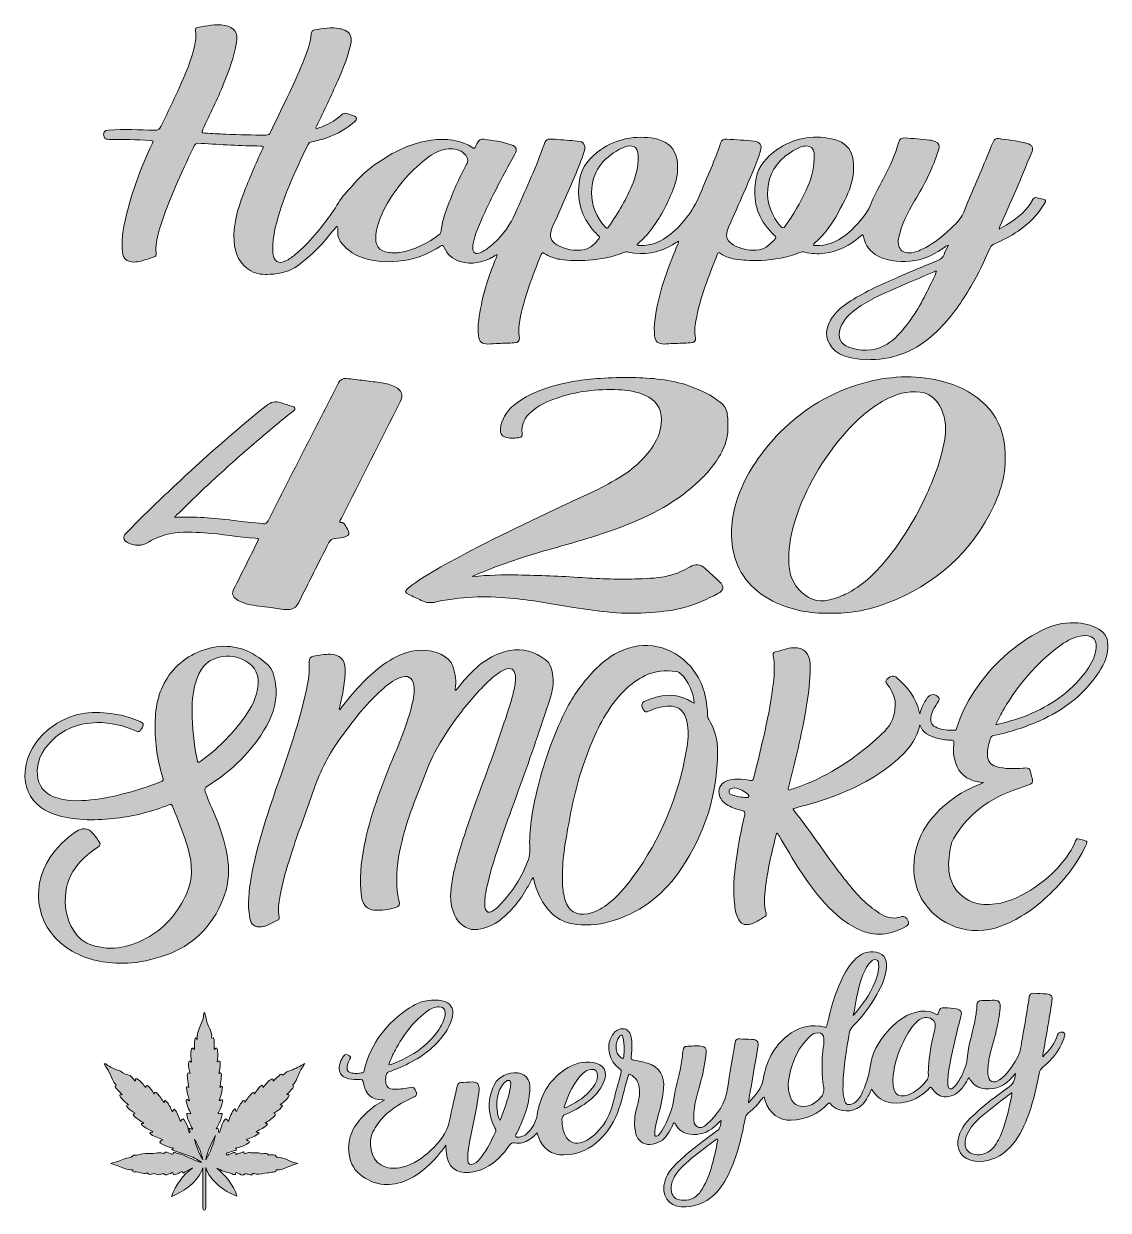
# Model space of a CAD drawing. Extents: x 643 to 1356, y -1289 to -509.
import ezdxf

# ---------------------------------------------------------------- set-up
doc = ezdxf.new("R2010")
doc.units = 0
doc.header["$MEASUREMENT"] = 0
doc.layers.add('katman 1', color=7, linetype='Continuous')

# ---------------------------------------------------------------- blocks, each defined once
blk = doc.blocks.new('block 2')
at = {"layer": 'katman 1', "true_color": 0xc5232c}
h = blk.add_hatch(color=242, dxfattribs=at)
h.dxf.hatch_style = 2
edge = h.paths.add_edge_path()
edge.add_spline(control_points=[(1073.86, -652.34), (1072.44, -653.21), (1071.22, -653.99), (1069.97, -654.72), (1060.87, -660.05), (1051.21, -662.01), (1040.83, -659.57), (1039.74, -659.31), (1038.76, -659.38), (1037.73, -659.83), (1030.37, -663.02), (1022.56, -664.22), (1014.66, -664.93), (1008.35, -665.5), (1002.05, -665.12), (995.78, -664.33), (992.1, -663.87), (988.72, -662.44), (985.6, -660.46), (984.53, -659.78), (983.98, -659.95), (983.52, -661.12), (977.92, -675.3), (972.27, -689.45), (969.49, -704.53), (968.79, -708.34), (968.52, -712.17), (969.2, -716.03), (969.52, -717.84), (968.15, -719.09), (965.78, -719.21), (962.39, -719.39), (959, -719.5), (955.62, -719.65), (953.23, -719.76), (950.84, -720), (948.45, -720.01), (944.56, -720.02), (942.87, -718.49), (942.37, -714.62), (941.47, -707.7), (942.94, -700.97), (944.21, -694.26), (946.22, -683.63), (949.92, -673.5), (953.9, -663.47), (954.16, -662.81), (954.57, -662.17), (954.52, -661.28), (953.71, -661.25), (953.2, -661.83), (952.63, -662.19), (945.63, -666.63), (938.15, -668.02), (930.12, -665.69), (925.24, -664.28), (921.7, -661.2), (919.75, -656.49), (919.12, -654.97), (918.51, -654.97), (917.27, -655.75), (909.82, -660.45), (901.86, -663.98), (893.08, -665.11), (883.24, -666.38), (873.41, -666.41), (864.02, -662.52), (859.6, -660.69), (855.87, -657.78), (852.7, -654.19), (850.69, -651.9), (849.71, -649.22), (849.76, -646.13), (849.78, -644.98), (850.02, -643.74), (849.14, -642.47), (846.71, -645.47), (844.33, -648.37), (841.97, -651.3), (836.75, -657.76), (830.48, -663.08), (823.94, -668.15), (818.41, -672.44), (812.04, -673.75), (805.29, -674.18), (800.89, -674.47), (796.63, -674.16), (792.74, -671.96), (785.17, -667.68), (782.06, -660.7), (781.58, -652.42), (780.95, -641.56), (783.94, -631.37), (787.78, -621.35), (791.58, -611.41), (795.75, -601.62), (800.23, -591.96), (801.15, -589.98), (801.1, -589.89), (798.92, -589.86), (785.89, -589.71), (772.89, -588.94), (759.89, -588.15), (755.95, -587.91), (756.32, -587.86), (754.72, -591.21), (746.69, -607.95), (738.93, -624.81), (733.22, -642.52), (731.71, -647.2), (730.44, -651.96), (730.22, -656.93), (730.19, -657.72), (730.2, -658.53), (730.29, -659.32), (730.62, -662.15), (730.65, -662.19), (727.85, -663.06), (724.55, -664.09), (721.4, -665.59), (717.91, -665.96), (717.25, -666.03), (716.58, -666.15), (715.93, -666.11), (710.78, -665.78), (708.77, -664.3), (708.31, -659.57), (707.63, -652.6), (708.4, -645.77), (709.94, -638.99), (713.93, -621.46), (720, -604.67), (727.73, -588.45), (728.72, -586.36), (728.73, -586.38), (726.51, -586.24), (717.48, -585.63), (708.45, -585.44), (699.41, -585.46), (698.08, -585.46), (696.71, -585.53), (696.11, -583.88), (695.09, -581.09), (696.11, -579.53), (699.11, -579.32), (709.22, -578.6), (719.31, -579.23), (729.41, -579.42), (731.48, -579.46), (732.61, -578.87), (733.53, -576.94), (740.22, -562.96), (747.18, -549.1), (752.58, -534.55), (755.06, -527.84), (757.06, -521.02), (756.3, -513.72), (756.19, -512.68), (756.64, -511.99), (757.65, -511.84), (763.55, -510.94), (769.43, -509.46), (775.44, -510.59), (782.02, -511.83), (784.26, -515.29), (783.16, -521.86), (781.58, -531.3), (778.42, -540.26), (774.73, -549.05), (770.5, -559.11), (765.92, -569.01), (761.08, -578.79), (760.06, -580.85), (760.22, -581.15), (762.49, -581.29), (766.99, -581.59), (771.5, -581.92), (776.01, -582.09), (784.85, -582.42), (793.69, -582.7), (802.53, -582.61), (804.04, -582.59), (804.96, -582.21), (805.63, -580.75), (812.69, -565.55), (820.4, -550.65), (826.82, -535.15), (829.37, -529.01), (831.81, -522.81), (832.27, -516.05), (832.37, -514.68), (833.21, -513.85), (834.51, -513.58), (840, -512.42), (845.52, -511.7), (851.12, -512.73), (852.22, -512.94), (853.33, -513.27), (854.35, -513.72), (857.93, -515.3), (859.27, -517.97), (858.51, -521.78), (856.75, -530.59), (853.38, -538.83), (849.79, -547), (845.42, -556.93), (840.79, -566.74), (836.05, -576.49), (835.78, -577.04), (835.04, -577.69), (835.6, -578.25), (836.11, -578.76), (836.85, -578.15), (837.45, -577.94), (842.82, -576.03), (847.82, -573.44), (852.05, -569.54), (853.38, -568.31), (854.7, -567.95), (856.39, -568.69), (857.48, -569.16), (858.65, -569.45), (859.78, -569.85), (862.79, -570.92), (863.01, -572.03), (860.62, -574.08), (855.47, -578.5), (849.68, -581.85), (843.3, -584.16), (839.86, -585.41), (836.34, -586.42), (832.74, -587.1), (831.63, -587.31), (830.78, -587.69), (830.24, -588.79), (821.6, -606.51), (813.36, -624.38), (808.74, -643.67), (807.42, -649.19), (806.77, -654.77), (807.21, -660.47), (807.61, -665.72), (810.84, -667.68), (815.57, -665.41), (817.74, -664.36), (819.65, -662.91), (821.52, -661.41), (831.3, -653.51), (838.88, -643.65), (846.16, -633.54), (849.07, -629.5), (851.22, -624.79), (854.59, -621.21), (860.22, -615.25), (865.17, -608.61), (871.94, -603.73), (880.85, -597.31), (890.08, -591.53), (900.66, -588.37), (909.99, -585.59), (919.49, -584.31), (929.16, -586.82), (932.29, -587.63), (935.26, -588.81), (937.89, -590.65), (939.38, -591.69), (940.06, -591.37), (940.6, -589.81), (940.81, -589.19), (941.21, -588.63), (941.47, -588.02), (942.32, -586.03), (943.94, -585.12), (945.94, -585.38), (952, -586.19), (958.09, -586.96), (963.88, -589.02), (967.4, -590.27), (967.98, -592.22), (966.11, -595.54), (960.08, -606.27), (954.3, -617.14), (948.94, -628.22), (945.58, -635.17), (942.32, -642.16), (939.96, -649.54), (939.21, -651.88), (938.5, -654.24), (938.55, -656.75), (938.61, -660.04), (940.34, -661.29), (943.39, -660.02), (946.87, -658.58), (949.79, -656.23), (952.52, -653.69), (958.62, -648.01), (963.35, -641.46), (966.69, -633.69), (972.75, -619.65), (979.3, -605.81), (984.52, -591.41), (984.61, -591.16), (984.69, -590.91), (984.78, -590.66), (986.69, -585.13), (986.89, -584.97), (992.78, -585.4), (997.61, -585.75), (1002.44, -586.16), (1007.28, -586.56), (1011.55, -586.91), (1013.1, -589.26), (1011.8, -593.37), (1008.29, -604.51), (1003.23, -615.01), (998.62, -625.69), (996.28, -631.13), (994.05, -636.62), (991.4, -641.92), (990.93, -642.87), (990.56, -643.88), (990.25, -644.89), (988.86, -649.37), (989.87, -652.35), (993.91, -654.75), (999.5, -658.06), (1005.55, -659.15), (1011.96, -657.89), (1016.33, -657.03), (1018.97, -653.77), (1021.68, -650.65), (1022.43, -649.78), (1021.59, -649.19), (1021.03, -648.65), (1018.84, -646.5), (1016.86, -644.17), (1015.05, -641.7), (1008.53, -632.86), (1007.14, -622.98), (1008.8, -612.33), (1010.19, -603.37), (1015.56, -597.36), (1022.56, -592.43), (1033.37, -584.82), (1045.38, -582.73), (1058.25, -584.93), (1059.87, -585.21), (1061.42, -585.89), (1062.97, -586.48), (1069.43, -588.94), (1072.34, -593.93), (1073.07, -600.55), (1073.78, -606.94), (1072.51, -613.04), (1070.15, -618.88), (1066.35, -628.28), (1061.64, -637.22), (1055.46, -645.31), (1053.15, -648.33), (1050.54, -651.08), (1047.67, -653.58), (1047.29, -653.91), (1046.55, -654.17), (1046.75, -654.74), (1046.98, -655.44), (1047.78, -655.17), (1048.34, -655.19), (1056.06, -655.52), (1062.66, -652.62), (1068.49, -647.86), (1077.52, -640.47), (1084.08, -631.31), (1088.49, -620.45), (1092.87, -609.67), (1097.81, -599.11), (1101.49, -588.05), (1102.17, -586.03), (1103.59, -585.19), (1105.61, -585.32), (1111.64, -585.73), (1117.68, -586.07), (1123.69, -586.67), (1127.43, -587.04), (1128.83, -589.45), (1127.73, -593.04), (1124.82, -602.48), (1120.7, -611.43), (1116.74, -620.44), (1113.47, -627.86), (1110.36, -635.36), (1106.92, -642.71), (1103.92, -649.12), (1105.45, -652.99), (1111.86, -655.91), (1116.61, -658.08), (1121.59, -658.84), (1126.83, -658.07), (1131.7, -657.36), (1134.54, -653.92), (1137.53, -650.62), (1138.14, -649.95), (1137.71, -649.43), (1137.17, -648.93), (1135.37, -647.25), (1133.79, -645.36), (1132.23, -643.46), (1124.37, -633.93), (1122.63, -623.1), (1124.85, -611.19), (1126.44, -602.7), (1131.78, -597.11), (1138.36, -592.44), (1149.25, -584.72), (1161.49, -582.37), (1174.41, -585.08), (1184.58, -587.21), (1189.9, -592.83), (1188.93, -606.49), (1188.45, -613.23), (1186.16, -619.47), (1183.11, -625.44), (1179.29, -632.9), (1175.53, -640.4), (1170.05, -646.85), (1167.97, -649.29), (1165.71, -651.54), (1163.36, -653.7), (1163.03, -654), (1162.39, -654.2), (1162.51, -654.71), (1162.67, -655.4), (1163.38, -655.16), (1163.86, -655.18), (1171.35, -655.56), (1177.81, -652.88), (1183.62, -648.41), (1189.37, -643.99), (1194.06, -638.55), (1198.09, -632.56), (1199.33, -630.72), (1200, -628.48), (1200.9, -626.4), (1203.41, -620.59), (1206.55, -615.1), (1209.51, -609.52), (1213.21, -602.57), (1216.22, -595.34), (1218.51, -587.81), (1219.37, -584.99), (1220.05, -584.37), (1222.91, -584.55), (1228.21, -584.88), (1233.51, -585.36), (1238.79, -585.9), (1240.09, -586.03), (1241.4, -586.47), (1242.61, -586.98), (1245.11, -588.02), (1245.67, -589.46), (1244.9, -592.07), (1241.34, -604.17), (1235.52, -615.22), (1229.05, -625.96), (1224.4, -633.69), (1220.3, -641.65), (1218.53, -650.61), (1218.22, -652.2), (1218.26, -653.77), (1218.68, -655.35), (1219.47, -658.27), (1221.51, -659.89), (1224.58, -660.04), (1228.02, -660.22), (1231.14, -659.13), (1234.15, -657.65), (1240.17, -654.7), (1245.52, -650.77), (1250.49, -646.3), (1252.26, -644.7), (1253.89, -642.94), (1255.69, -641.36), (1260.88, -636.76), (1262.46, -630.16), (1265.09, -624.2), (1270.48, -611.97), (1275.56, -599.6), (1280.68, -587.25), (1281.41, -585.48), (1282.45, -584.65), (1284.3, -584.94), (1290.08, -585.84), (1295.89, -586.49), (1301.62, -587.7), (1301.88, -587.76), (1302.13, -587.84), (1302.39, -587.92), (1307.02, -589.37), (1307.53, -590.51), (1305.69, -594.97), (1299.06, -611.02), (1292.29, -627), (1285.2, -642.85), (1285.03, -643.25), (1284.93, -643.69), (1284.64, -644.58), (1286.9, -643.21), (1288.76, -642.11), (1290.6, -640.97), (1297.17, -636.88), (1303.07, -632.09), (1306.79, -625.09), (1307.47, -623.8), (1308.37, -623.47), (1309.73, -623.93), (1310.93, -624.33), (1312.18, -624.54), (1313.4, -624.86), (1315.46, -625.4), (1315.59, -625.68), (1314.51, -627.58), (1310.23, -635.07), (1304.18, -640.88), (1297.13, -645.72), (1292.23, -649.08), (1286.99, -651.83), (1281.54, -654.17), (1280.23, -654.73), (1279.37, -655.53), (1278.76, -656.82), (1274.74, -665.36), (1270.98, -674.04), (1266.14, -682.18), (1260.27, -692.04), (1253.79, -701.48), (1245.77, -709.71), (1234.91, -720.86), (1222, -728.29), (1206.27, -729.88), (1198.31, -730.68), (1190.33, -730.52), (1182.66, -727.7), (1180.65, -726.96), (1178.77, -725.97), (1177.11, -724.59), (1170.64, -719.17), (1169.42, -711.71), (1173.78, -704.38), (1176.67, -699.52), (1180.71, -695.79), (1185.38, -692.75), (1195.17, -686.37), (1205.73, -681.47), (1216.41, -676.83), (1225.68, -672.8), (1235.02, -668.93), (1244.36, -665.08), (1246.32, -664.28), (1247.71, -663.25), (1248.43, -661.13), (1249.12, -659.08), (1250.27, -657.19), (1251.34, -654.97), (1250.26, -655.11), (1249.79, -655.69), (1249.23, -656.09), (1243.17, -660.43), (1236.73, -664.04), (1229.25, -665.13), (1220.96, -666.35), (1212.77, -666.06), (1205.1, -662.17), (1199.92, -659.55), (1196.7, -655.29), (1195.47, -649.63), (1195.09, -647.87), (1194.69, -648.07), (1193.56, -649.06), (1186.71, -655.07), (1178.89, -659.11), (1169.77, -660.35), (1165.44, -660.94), (1161.14, -660.58), (1156.9, -659.63), (1155.67, -659.35), (1154.57, -659.41), (1153.41, -659.89), (1145.38, -663.23), (1136.95, -664.47), (1128.34, -665.03), (1123.13, -665.37), (1117.98, -664.95), (1112.83, -664.51), (1108.73, -664.15), (1104.93, -662.71), (1101.45, -660.5), (1100.47, -659.88), (1099.86, -659.76), (1099.35, -661.05), (1093.7, -675.35), (1088.01, -689.63), (1085.25, -704.85), (1084.59, -708.52), (1084.2, -712.21), (1085.03, -715.94), (1085.45, -717.83), (1084.07, -719.09), (1081.54, -719.21), (1077.89, -719.39), (1074.23, -719.51), (1070.58, -719.67), (1068.53, -719.76), (1066.47, -720), (1064.41, -720.01), (1060.33, -720.04), (1058.56, -718.45), (1058.13, -714.4), (1057.41, -707.76), (1058.68, -701.28), (1059.9, -694.82), (1062.56, -680.73), (1068.03, -667.57), (1073.37, -654.37), (1073.59, -653.83), (1073.98, -653.34), (1073.86, -652.34)], knot_values=[0, 0, 0, 0, 1, 1, 1, 2, 2, 2, 3, 3, 3, 4, 4, 4, 5, 5, 5, 6, 6, 6, 7, 7, 7, 8, 8, 8, 9, 9, 9, 10, 10, 10, 11, 11, 11, 12, 12, 12, 13, 13, 13, 14, 14, 14, 15, 15, 15, 16, 16, 16, 17, 17, 17, 18, 18, 18, 19, 19, 19, 20, 20, 20, 21, 21, 21, 22, 22, 22, 23, 23, 23, 24, 24, 24, 25, 25, 25, 26, 26, 26, 27, 27, 27, 28, 28, 28, 29, 29, 29, 30, 30, 30, 31, 31, 31, 32, 32, 32, 33, 33, 33, 34, 34, 34, 35, 35, 35, 36, 36, 36, 37, 37, 37, 38, 38, 38, 39, 39, 39, 40, 40, 40, 41, 41, 41, 42, 42, 42, 43, 43, 43, 44, 44, 44, 45, 45, 45, 46, 46, 46, 47, 47, 47, 48, 48, 48, 49, 49, 49, 50, 50, 50, 51, 51, 51, 52, 52, 52, 53, 53, 53, 54, 54, 54, 55, 55, 55, 56, 56, 56, 57, 57, 57, 58, 58, 58, 59, 59, 59, 60, 60, 60, 61, 61, 61, 62, 62, 62, 63, 63, 63, 64, 64, 64, 65, 65, 65, 66, 66, 66, 67, 67, 67, 68, 68, 68, 69, 69, 69, 70, 70, 70, 71, 71, 71, 72, 72, 72, 73, 73, 73, 74, 74, 74, 75, 75, 75, 76, 76, 76, 77, 77, 77, 78, 78, 78, 79, 79, 79, 80, 80, 80, 81, 81, 81, 82, 82, 82, 83, 83, 83, 84, 84, 84, 85, 85, 85, 86, 86, 86, 87, 87, 87, 88, 88, 88, 89, 89, 89, 90, 90, 90, 91, 91, 91, 92, 92, 92, 93, 93, 93, 94, 94, 94, 95, 95, 95, 96, 96, 96, 97, 97, 97, 98, 98, 98, 99, 99, 99, 100, 100, 100, 101, 101, 101, 102, 102, 102, 103, 103, 103, 104, 104, 104, 105, 105, 105, 106, 106, 106, 107, 107, 107, 108, 108, 108, 109, 109, 109, 110, 110, 110, 111, 111, 111, 112, 112, 112, 113, 113, 113, 114, 114, 114, 115, 115, 115, 116, 116, 116, 117, 117, 117, 118, 118, 118, 119, 119, 119, 120, 120, 120, 121, 121, 121, 122, 122, 122, 123, 123, 123, 124, 124, 124, 125, 125, 125, 126, 126, 126, 127, 127, 127, 128, 128, 128, 129, 129, 129, 130, 130, 130, 131, 131, 131, 132, 132, 132, 133, 133, 133, 134, 134, 134, 135, 135, 135, 136, 136, 136, 137, 137, 137, 138, 138, 138, 139, 139, 139, 140, 140, 140, 141, 141, 141, 142, 142, 142, 143, 143, 143, 144, 144, 144, 145, 145, 145, 146, 146, 146, 147, 147, 147, 148, 148, 148, 149, 149, 149, 150, 150, 150, 151, 151, 151, 152, 152, 152, 153, 153, 153, 154, 154, 154, 155, 155, 155, 156, 156, 156, 157, 157, 157, 158, 158, 158, 159, 159, 159, 160, 160, 160, 161, 161, 161, 162, 162, 162, 163, 163, 163, 164, 164, 164, 165, 165, 165, 166, 166, 166, 167, 167, 167, 168, 168, 168, 169, 169, 169, 170, 170, 170, 171, 171, 171, 172, 172, 172, 173, 173, 173, 174, 174, 174, 175, 175, 175, 176, 176, 176, 177, 177, 177, 178, 178, 178, 179, 179, 179, 180, 180, 180, 181, 181, 181, 182, 182, 182, 183, 183, 183, 184, 184, 184, 185, 185, 185, 186, 186, 186, 187, 187, 187, 188, 188, 188, 189, 189, 189, 190, 190, 190, 191, 191, 191, 192, 192, 192, 193, 193, 193, 194, 194, 194, 195, 195, 195, 196, 196, 196, 197, 197, 197, 198, 198, 198, 199, 199, 199, 200, 200, 200, 201, 201, 201, 202, 202, 202, 203, 203, 203, 204, 204, 204, 205, 205, 205, 206, 206, 206, 207, 207, 207, 208, 208, 208, 208], degree=3, periodic=1)
edge = h.paths.add_edge_path()
edge.add_spline(control_points=[(886.67, -660.05), (886.67, -660.02), (886.67, -659.99), (886.67, -659.96), (887.54, -659.96), (888.4, -659.98), (889.26, -659.96), (889.66, -659.94), (890.05, -659.84), (890.44, -659.78), (900.23, -658.29), (908.69, -653.87), (916.54, -648.05), (917.36, -647.43), (917.68, -646.68), (917.77, -645.69), (918.28, -640.35), (919.9, -635.29), (921.75, -630.29), (925.32, -620.68), (929.41, -611.31), (934.32, -602.3), (935.84, -599.51), (935.48, -597.36), (933.2, -595.11), (930.23, -592.18), (926.47, -591.5), (922.53, -591.74), (917.72, -592.02), (913.52, -594.09), (909.75, -596.89), (898.57, -605.21), (889.41, -615.4), (882.48, -627.48), (878.84, -633.83), (875.73, -640.51), (874.92, -647.92), (874.12, -655.29), (876.44, -658.92), (883.49, -659.85), (884.54, -659.99), (885.61, -659.99), (886.67, -660.05)], knot_values=[0, 0, 0, 0, 1, 1, 1, 2, 2, 2, 3, 3, 3, 4, 4, 4, 5, 5, 5, 6, 6, 6, 7, 7, 7, 8, 8, 8, 9, 9, 9, 10, 10, 10, 11, 11, 11, 12, 12, 12, 13, 13, 13, 14, 14, 14, 14], degree=3, periodic=1)
edge = h.paths.add_edge_path()
edge.add_spline(control_points=[(1243.47, -672.21), (1242.78, -671.97), (1242.33, -672.33), (1241.86, -672.53), (1233.3, -676.18), (1224.71, -679.78), (1216.19, -683.51), (1207.47, -687.32), (1198.8, -691.26), (1190.98, -696.76), (1186.24, -700.1), (1182.17, -704.08), (1180.19, -709.74), (1178.22, -715.36), (1180.24, -720.19), (1185.83, -722.13), (1193.56, -724.81), (1201.33, -725.04), (1208.88, -721.22), (1214.54, -718.36), (1218.71, -713.8), (1222.68, -709.03), (1230.02, -700.21), (1235.14, -690.05), (1240.12, -679.81), (1241.32, -677.33), (1242.62, -674.87), (1243.47, -672.21)], knot_values=[0, 0, 0, 0, 1, 1, 1, 2, 2, 2, 3, 3, 3, 4, 4, 4, 5, 5, 5, 6, 6, 6, 7, 7, 7, 8, 8, 8, 9, 9, 9, 9], degree=3, periodic=1)
edge = h.paths.add_edge_path()
edge.add_spline(control_points=[(1016.69, -620.31), (1016.48, -629.27), (1019.85, -636.76), (1025.82, -643.25), (1026.88, -644.41), (1027.27, -643.82), (1027.86, -642.97), (1034.15, -633.87), (1039.88, -624.45), (1043.93, -614.11), (1046.44, -607.69), (1048.07, -601.06), (1047.06, -594.06), (1046.64, -591.14), (1045.16, -589.94), (1042.26, -589.8), (1039.59, -589.68), (1037.34, -590.83), (1035.12, -592.02), (1023.83, -598.1), (1016.82, -606.97), (1016.69, -620.31)], knot_values=[0, 0, 0, 0, 1, 1, 1, 2, 2, 2, 3, 3, 3, 4, 4, 4, 5, 5, 5, 6, 6, 6, 7, 7, 7, 7], degree=3, periodic=1)
edge = h.paths.add_edge_path()
edge.add_spline(control_points=[(1162.99, -598.1), (1162.99, -596.84), (1163.11, -595.57), (1162.97, -594.32), (1162.63, -591.23), (1161.06, -589.88), (1157.96, -589.81), (1156.67, -589.78), (1155.45, -590.03), (1154.26, -590.48), (1151.82, -591.41), (1149.59, -592.71), (1147.39, -594.09), (1128.23, -606.17), (1128.86, -629.7), (1141.18, -642.72), (1142.37, -643.98), (1142.97, -644), (1143.99, -642.53), (1149.23, -634.99), (1153.89, -627.1), (1157.78, -618.78), (1160.85, -612.23), (1163.07, -605.44), (1162.99, -598.1)], knot_values=[0, 0, 0, 0, 1, 1, 1, 2, 2, 2, 3, 3, 3, 4, 4, 4, 5, 5, 5, 6, 6, 6, 7, 7, 7, 8, 8, 8, 8], degree=3, periodic=1)
at = {"layer": 'katman 1', "true_color": 0x25be1b}
h = blk.add_hatch(color=82, dxfattribs=at)
h.dxf.hatch_style = 2
edge = h.paths.add_edge_path()
edge.add_spline(control_points=[(1173.3, -896.96), (1160.19, -897.2), (1147.59, -894.89), (1135.84, -888.96), (1121.26, -881.6), (1111.99, -870.02), (1109.43, -853.68), (1107.43, -840.95), (1109.55, -828.64), (1114.38, -816.77), (1119.91, -803.16), (1128.13, -791.31), (1138.15, -780.65), (1153.03, -764.81), (1170.75, -753.41), (1191.46, -746.83), (1208.35, -741.46), (1225.62, -739.99), (1243.03, -743.57), (1255.29, -746.09), (1266.62, -750.93), (1275.72, -760.01), (1282.87, -767.15), (1286.78, -775.86), (1288.12, -785.77), (1290.03, -799.84), (1287.33, -813.22), (1281.4, -825.93), (1266.77, -857.24), (1242.6, -878.22), (1210.59, -890.45), (1198.62, -895.02), (1186.15, -897.2), (1173.3, -896.96)], knot_values=[0, 0, 0, 0, 1, 1, 1, 2, 2, 2, 3, 3, 3, 4, 4, 4, 5, 5, 5, 6, 6, 6, 7, 7, 7, 8, 8, 8, 9, 9, 9, 10, 10, 10, 11, 11, 11, 11], degree=3, periodic=1)
edge = h.paths.add_edge_path()
edge.add_spline(control_points=[(1146.36, -861.36), (1146.26, -868.09), (1147.54, -875.4), (1152.86, -881.26), (1158.28, -887.22), (1164.81, -890.46), (1173.18, -888.18), (1176.73, -887.22), (1180.18, -886.04), (1183.48, -884.47), (1194.49, -879.22), (1203.05, -870.97), (1210.59, -861.67), (1221.32, -848.44), (1230.12, -833.94), (1237.18, -818.44), (1242.65, -806.42), (1247.17, -794.06), (1249.08, -780.91), (1250.13, -773.73), (1249.19, -766.83), (1245.39, -760.51), (1242.47, -755.66), (1238.48, -752.18), (1232.67, -751.57), (1224.46, -750.72), (1216.84, -752.84), (1209.69, -756.75), (1199.4, -762.37), (1190.8, -770.06), (1183.16, -778.85), (1168.5, -795.71), (1157.19, -814.51), (1150.58, -835.96), (1148.12, -843.93), (1146.33, -852.03), (1146.36, -861.36)], knot_values=[0, 0, 0, 0, 1, 1, 1, 2, 2, 2, 3, 3, 3, 4, 4, 4, 5, 5, 5, 6, 6, 6, 7, 7, 7, 8, 8, 8, 9, 9, 9, 10, 10, 10, 11, 11, 11, 12, 12, 12, 12], degree=3, periodic=1)
h = blk.add_hatch(color=82, dxfattribs=at)
h.dxf.hatch_style = 2
edge = h.paths.add_edge_path()
edge.add_spline(control_points=[(742.39, -833.91), (755.57, -833.31), (768.26, -834.28), (780.93, -835.96), (787.51, -836.83), (794.14, -837.36), (800.74, -838.1), (802.37, -838.28), (803.24, -837.68), (803.99, -836.21), (813.53, -817.4), (823.11, -798.62), (832.73, -779.85), (838.58, -768.42), (844.56, -757.06), (850.34, -745.6), (851.46, -743.39), (853.02, -742.5), (855.24, -742.69), (859.27, -743.04), (863.29, -743.55), (867.31, -744.04), (871.14, -744.5), (874.96, -744.99), (878.78, -745.51), (881.83, -745.93), (884.77, -746.73), (887.53, -748.13), (891.98, -750.41), (893.02, -753.52), (890.76, -758), (877.91, -783.49), (865.05, -808.97), (852.19, -834.45), (851.95, -834.92), (851.74, -835.41), (851.48, -835.87), (850.97, -836.78), (850.96, -837.41), (852.26, -837.34), (853.34, -837.28), (854, -837.94), (854.5, -838.76), (855.26, -840), (856.03, -841.26), (856.69, -842.56), (857.71, -844.59), (857.24, -845.84), (855.11, -846.62), (852.91, -847.42), (850.59, -847.75), (848.26, -847.79), (846.17, -847.83), (844.88, -848.64), (843.91, -850.57), (837.31, -863.78), (830.5, -876.89), (824, -890.15), (822.46, -893.29), (820.27, -894.41), (817.13, -894.49), (813.25, -894.59), (809.45, -893.82), (805.64, -893.29), (800.58, -892.59), (795.46, -892.18), (790.49, -890.93), (788.02, -890.31), (785.66, -889.39), (783.52, -888.01), (780.52, -886.09), (779.97, -884.14), (781.55, -880.97), (786.67, -870.67), (791.83, -860.38), (796.97, -850.09), (798, -848.01), (798, -847.86), (795.79, -847.71), (784.52, -846.96), (773.4, -844.78), (762.11, -844.15), (754.81, -843.73), (747.51, -843.24), (740.25, -844.54), (734.95, -845.5), (730.06, -847.46), (725.43, -850.22), (720.92, -852.9), (716.22, -853.01), (711.56, -850.49), (708.55, -848.87), (708.2, -846.73), (710.63, -844.27), (720.94, -833.8), (731.49, -823.57), (742.21, -813.51), (761.75, -795.15), (781.87, -777.47), (802.69, -760.57), (805.81, -758.04), (808.89, -757.24), (812.64, -758.66), (814.87, -759.51), (817.2, -760.1), (819.47, -760.86), (820.32, -761.14), (821.47, -761.18), (821.66, -762.31), (821.85, -763.34), (820.83, -763.75), (820.19, -764.27), (811.02, -771.65), (801.99, -779.19), (793.08, -786.88), (784.87, -793.97), (776.79, -801.19), (768.81, -808.52), (760.34, -816.31), (752.12, -824.35), (743.86, -832.36), (743.43, -832.77), (743.04, -833.21), (742.39, -833.91)], knot_values=[0, 0, 0, 0, 1, 1, 1, 2, 2, 2, 3, 3, 3, 4, 4, 4, 5, 5, 5, 6, 6, 6, 7, 7, 7, 8, 8, 8, 9, 9, 9, 10, 10, 10, 11, 11, 11, 12, 12, 12, 13, 13, 13, 14, 14, 14, 15, 15, 15, 16, 16, 16, 17, 17, 17, 18, 18, 18, 19, 19, 19, 20, 20, 20, 21, 21, 21, 22, 22, 22, 23, 23, 23, 24, 24, 24, 25, 25, 25, 26, 26, 26, 27, 27, 27, 28, 28, 28, 29, 29, 29, 30, 30, 30, 31, 31, 31, 32, 32, 32, 33, 33, 33, 34, 34, 34, 35, 35, 35, 36, 36, 36, 37, 37, 37, 38, 38, 38, 39, 39, 39, 40, 40, 40, 41, 41, 41, 41], degree=3, periodic=1)
h = blk.add_hatch(color=82, dxfattribs=at)
h.dxf.hatch_style = 2
edge = h.paths.add_edge_path()
edge.add_spline(control_points=[(938.43, -872.74), (948.65, -872.04), (958.46, -871.51), (968.27, -871.76), (982.28, -872.13), (996.29, -872.57), (1010.28, -873.54), (1022.75, -874.4), (1035.25, -874.79), (1047.74, -874.36), (1054.44, -874.13), (1061.15, -873.82), (1067.72, -872.21), (1072.62, -871.01), (1077.15, -869.05), (1081.42, -866.38), (1084.75, -864.31), (1088.24, -864.67), (1091.13, -867.3), (1094.33, -870.2), (1097.51, -873.13), (1100.67, -876.09), (1104.19, -879.39), (1103.94, -881.8), (1099.66, -884.09), (1092.91, -887.7), (1085.89, -890.73), (1078.53, -892.91), (1071.03, -895.13), (1063.29, -895.9), (1055.54, -896.54), (1038.43, -897.97), (1021.57, -895.86), (1004.76, -893.1), (990.86, -890.82), (976.99, -888.31), (962.95, -887.01), (946.64, -885.5), (930.42, -885.93), (914.39, -889.55), (911, -890.32), (907.86, -890.21), (904.74, -888.55), (902.04, -887.12), (899.19, -885.98), (896.44, -884.65), (893.8, -883.37), (893.68, -882.33), (896, -880.51), (902.77, -875.2), (910.12, -870.77), (917.59, -866.55), (943.45, -851.96), (970.26, -839.29), (997.1, -826.68), (1009.73, -820.75), (1022.64, -815.36), (1034.58, -808.03), (1044.18, -802.13), (1052.5, -794.9), (1058.25, -785.06), (1061.45, -779.59), (1063.16, -773.66), (1062.45, -767.3), (1061.6, -759.52), (1056.47, -755.33), (1049.6, -752.79), (1044.67, -750.97), (1039.51, -750.32), (1034.34, -750.07), (1020.33, -749.42), (1006.59, -751.07), (993.3, -755.72), (987.44, -757.77), (981.81, -760.31), (977.09, -764.5), (972.78, -768.33), (970.21, -772.91), (971.04, -778.91), (971.22, -780.23), (970.77, -781.22), (969.41, -781.44), (966.59, -781.9), (963.75, -782.24), (960.9, -781.53), (957.74, -780.74), (956.54, -779.22), (956.8, -775.94), (957.31, -769.51), (960.48, -764.52), (965.33, -760.49), (972.31, -754.7), (980.37, -751), (988.96, -748.35), (999.81, -744.99), (1010.93, -743.21), (1022.27, -742.61), (1029.3, -742.24), (1036.34, -741.77), (1043.38, -741.99), (1056.02, -742.4), (1068.64, -743.17), (1080.7, -747.48), (1088.1, -750.13), (1095.27, -753.33), (1101.42, -758.4), (1103.84, -760.4), (1105.57, -762.85), (1105.94, -766.12), (1106.83, -774.09), (1106.66, -781.88), (1103.04, -789.32), (1098.78, -798.1), (1092.59, -805.29), (1085.45, -811.79), (1070.2, -825.66), (1052.16, -834.45), (1033, -841.42), (1015.85, -847.65), (998.27, -852.39), (980.76, -857.4), (967.06, -861.32), (953.71, -866.22), (940.58, -871.74), (939.98, -871.99), (939.4, -872.29), (938.43, -872.74)], knot_values=[0, 0, 0, 0, 1, 1, 1, 2, 2, 2, 3, 3, 3, 4, 4, 4, 5, 5, 5, 6, 6, 6, 7, 7, 7, 8, 8, 8, 9, 9, 9, 10, 10, 10, 11, 11, 11, 12, 12, 12, 13, 13, 13, 14, 14, 14, 15, 15, 15, 16, 16, 16, 17, 17, 17, 18, 18, 18, 19, 19, 19, 20, 20, 20, 21, 21, 21, 22, 22, 22, 23, 23, 23, 24, 24, 24, 25, 25, 25, 26, 26, 26, 27, 27, 27, 28, 28, 28, 29, 29, 29, 30, 30, 30, 31, 31, 31, 32, 32, 32, 33, 33, 33, 34, 34, 34, 35, 35, 35, 36, 36, 36, 37, 37, 37, 38, 38, 38, 39, 39, 39, 40, 40, 40, 41, 41, 41, 42, 42, 42, 42], degree=3, periodic=1)
at = {"layer": 'katman 1', "true_color": 0xd400d3}
h = blk.add_hatch(color=212, dxfattribs=at)
h.dxf.hatch_style = 2
edge = h.paths.add_edge_path()
edge.add_spline(control_points=[(1274.46, -1008.29), (1271.46, -1007.93), (1268.5, -1007.53), (1265.74, -1006.29), (1259.09, -1003.29), (1255.98, -997.76), (1254.93, -990.83), (1254.55, -988.33), (1254.42, -985.82), (1254.79, -983.28), (1255.17, -980.62), (1254.93, -980.43), (1252.27, -980.39), (1249.26, -980.35), (1246.3, -979.9), (1243.42, -979.07), (1238.7, -977.7), (1234.45, -975.67), (1232.51, -970.28), (1230.06, -981.32), (1223.11, -988.82), (1215.07, -995.47), (1202.25, -1006.09), (1187.47, -1013.16), (1171.88, -1018.66), (1164.86, -1021.14), (1157.72, -1023.27), (1150.47, -1024.99), (1148.8, -1025.39), (1149.09, -1025.98), (1149.88, -1026.95), (1161.56, -1041.31), (1171.4, -1057.02), (1182.87, -1071.54), (1188.82, -1079.08), (1195, -1086.38), (1202.87, -1092.03), (1206.84, -1094.87), (1210.93, -1097.5), (1216.13, -1097.32), (1217.69, -1097.27), (1219.14, -1096.91), (1220.6, -1096.41), (1222.36, -1095.8), (1223.62, -1096.7), (1224.85, -1099.28), (1225.58, -1100.82), (1224.94, -1101.85), (1223.65, -1102.62), (1213.4, -1108.66), (1202.9, -1109.96), (1191.9, -1104.59), (1183.19, -1100.34), (1176.01, -1094.19), (1169.62, -1087.06), (1157.77, -1073.84), (1148.95, -1058.55), (1139.95, -1043.39), (1139.58, -1042.77), (1139.35, -1042.05), (1138.72, -1041.61), (1138.07, -1041.71), (1138.16, -1042.27), (1138.05, -1042.68), (1135.12, -1054.09), (1132.44, -1065.55), (1131.03, -1077.26), (1130.35, -1082.87), (1129.81, -1088.52), (1131.4, -1094.11), (1131.63, -1094.92), (1131.65, -1095.81), (1130.83, -1096.25), (1127.4, -1098.1), (1124.35, -1100.73), (1120.38, -1101.51), (1117.1, -1102.16), (1114.8, -1101.09), (1113.25, -1098.15), (1111.8, -1095.4), (1111.19, -1092.4), (1110.81, -1089.35), (1109.57, -1079.31), (1110.36, -1069.32), (1111.8, -1059.36), (1113.25, -1049.22), (1115, -1039.13), (1117.4, -1029.16), (1117.78, -1027.59), (1117.22, -1027), (1115.76, -1026.68), (1112.5, -1025.97), (1109.35, -1024.93), (1106.43, -1023.26), (1103.86, -1021.8), (1101.84, -1019.86), (1100.89, -1016.98), (1099.57, -1013.01), (1101.26, -1009.1), (1105.09, -1007.36), (1107.56, -1006.23), (1110.21, -1005.8), (1112.88, -1005.95), (1115.59, -1006.11), (1118.33, -1006.15), (1120.99, -1006.81), (1122.35, -1007.15), (1122.93, -1006.64), (1123.25, -1005.35), (1128.43, -984.57), (1133.65, -963.8), (1136.26, -942.49), (1136.97, -936.67), (1137.15, -930.81), (1136.08, -924.99), (1135.85, -923.8), (1136.14, -922.76), (1137.38, -922.44), (1141.36, -921.42), (1145.23, -919.77), (1149.39, -919.63), (1156.19, -919.41), (1160.16, -923.39), (1160.42, -930.48), (1160.72, -938.29), (1159.8, -946.02), (1158.65, -953.72), (1155.77, -972.96), (1151.19, -991.82), (1146.35, -1010.64), (1146.23, -1011.09), (1146.14, -1011.54), (1146.01, -1011.99), (1145.68, -1013.18), (1146.13, -1013.46), (1147.22, -1013.06), (1149.85, -1012.12), (1152.5, -1011.25), (1155.11, -1010.25), (1173.35, -1003.25), (1189.38, -992.71), (1203.88, -979.73), (1205.72, -978.09), (1207.43, -976.32), (1209.19, -974.61), (1213.92, -970), (1216.05, -964.21), (1216.4, -957.77), (1216.64, -953.3), (1214.94, -949.31), (1212.49, -945.64), (1212.23, -945.25), (1211.91, -944.9), (1211.7, -944.49), (1211.03, -943.18), (1208.88, -942.18), (1210.91, -940.3), (1213.37, -938.04), (1215.33, -937.61), (1217.43, -939.46), (1224.32, -945.54), (1230.04, -952.44), (1232.09, -961.73), (1232.16, -962.05), (1232.24, -962.37), (1232.41, -963.04), (1233.57, -959.13), (1235.29, -955.81), (1237.32, -952.65), (1239.22, -949.7), (1243.17, -949.72), (1245.1, -952.65), (1245.62, -953.44), (1245.19, -954.06), (1244.79, -954.66), (1243.55, -956.55), (1242.29, -958.43), (1241.34, -960.5), (1240.62, -962.08), (1239.98, -963.67), (1239.79, -965.42), (1239.42, -968.97), (1240.54, -970.9), (1243.91, -972.24), (1247.49, -973.67), (1251.26, -973.94), (1255.08, -973.87), (1256.3, -973.85), (1256.62, -973.07), (1256.9, -972.13), (1259.45, -963.65), (1263.31, -955.79), (1268.24, -948.46), (1279.76, -931.3), (1294.3, -917.44), (1312.93, -908.19), (1319.61, -904.87), (1326.72, -902.98), (1334.28, -903.19), (1339.9, -903.35), (1345.25, -904.64), (1350.14, -907.36), (1354.98, -910.04), (1356.42, -914.22), (1356.15, -919.71), (1355.82, -926.47), (1352.7, -932.19), (1348.96, -937.62), (1339.47, -951.41), (1326.51, -960.86), (1311.4, -967.59), (1301.71, -971.91), (1291.66, -975.17), (1281.28, -977.33), (1279.93, -977.61), (1279.23, -978.21), (1278.83, -979.53), (1277.8, -982.98), (1276.83, -986.43), (1276.97, -990.08), (1277.13, -994.17), (1278.85, -996.56), (1282.76, -997.73), (1288.46, -999.44), (1294.33, -999.15), (1300.18, -998.85), (1300.77, -998.82), (1301.37, -998.73), (1301.96, -998.67), (1303.84, -998.48), (1305.01, -999.17), (1305.32, -1001.17), (1305.54, -1002.54), (1305.96, -1003.89), (1306.28, -1005.25), (1307, -1008.39), (1306.65, -1008.96), (1303.51, -1010.03), (1300.24, -1011.15), (1296.94, -1012.21), (1293.72, -1013.45), (1284.86, -1016.88), (1276.45, -1021.15), (1269.29, -1027.51), (1263.85, -1032.35), (1259.12, -1037.83), (1255.29, -1044.06), (1253.23, -1047.42), (1252.39, -1051.14), (1251.95, -1055.02), (1251.25, -1061.16), (1251.03, -1067.2), (1253.25, -1073.14), (1256.45, -1081.7), (1265.39, -1088.19), (1274.53, -1088.47), (1284.78, -1088.79), (1294.05, -1085.65), (1302.75, -1080.53), (1314.63, -1073.54), (1324.69, -1064.62), (1331.93, -1052.75), (1333.11, -1050.82), (1334.14, -1048.8), (1334.92, -1046.67), (1335.4, -1045.39), (1336.03, -1044.89), (1337.46, -1045.37), (1343.47, -1047.36), (1343.49, -1045.98), (1340.42, -1052.04), (1334.01, -1064.66), (1325, -1075.27), (1314.59, -1084.75), (1306.1, -1092.5), (1296.55, -1098.54), (1285.8, -1102.67), (1266.14, -1110.22), (1244.08, -1102.66), (1233.71, -1084.6), (1229.37, -1077.05), (1228.09, -1068.73), (1228.76, -1060.12), (1230.08, -1042.94), (1239.35, -1030.45), (1252.47, -1020.24), (1258.62, -1015.45), (1265.38, -1011.83), (1272.62, -1009.04), (1273.24, -1008.8), (1273.85, -1008.54), (1274.46, -1008.29)], knot_values=[0, 0, 0, 0, 1, 1, 1, 2, 2, 2, 3, 3, 3, 4, 4, 4, 5, 5, 5, 6, 6, 6, 7, 7, 7, 8, 8, 8, 9, 9, 9, 10, 10, 10, 11, 11, 11, 12, 12, 12, 13, 13, 13, 14, 14, 14, 15, 15, 15, 16, 16, 16, 17, 17, 17, 18, 18, 18, 19, 19, 19, 20, 20, 20, 21, 21, 21, 22, 22, 22, 23, 23, 23, 24, 24, 24, 25, 25, 25, 26, 26, 26, 27, 27, 27, 28, 28, 28, 29, 29, 29, 30, 30, 30, 31, 31, 31, 32, 32, 32, 33, 33, 33, 34, 34, 34, 35, 35, 35, 36, 36, 36, 37, 37, 37, 38, 38, 38, 39, 39, 39, 40, 40, 40, 41, 41, 41, 42, 42, 42, 43, 43, 43, 44, 44, 44, 45, 45, 45, 46, 46, 46, 47, 47, 47, 48, 48, 48, 49, 49, 49, 50, 50, 50, 51, 51, 51, 52, 52, 52, 53, 53, 53, 54, 54, 54, 55, 55, 55, 56, 56, 56, 57, 57, 57, 58, 58, 58, 59, 59, 59, 60, 60, 60, 61, 61, 61, 62, 62, 62, 63, 63, 63, 64, 64, 64, 65, 65, 65, 66, 66, 66, 67, 67, 67, 68, 68, 68, 69, 69, 69, 70, 70, 70, 71, 71, 71, 72, 72, 72, 73, 73, 73, 74, 74, 74, 75, 75, 75, 76, 76, 76, 77, 77, 77, 78, 78, 78, 79, 79, 79, 80, 80, 80, 81, 81, 81, 82, 82, 82, 83, 83, 83, 84, 84, 84, 85, 85, 85, 86, 86, 86, 87, 87, 87, 88, 88, 88, 89, 89, 89, 90, 90, 90, 91, 91, 91, 92, 92, 92, 93, 93, 93, 94, 94, 94, 95, 95, 95, 96, 96, 96, 97, 97, 97, 97], degree=3, periodic=1)
edge = h.paths.add_edge_path()
edge.add_spline(control_points=[(1282.53, -970.11), (1283.52, -969.94), (1284.16, -969.86), (1284.79, -969.71), (1290.14, -968.39), (1295.46, -966.91), (1300.62, -964.96), (1315.67, -959.28), (1328.96, -950.97), (1339.26, -938.4), (1343.15, -933.65), (1346.64, -928.61), (1348.1, -922.49), (1350.05, -914.3), (1346.14, -910.3), (1337.85, -911.99), (1332.51, -913.09), (1327.96, -915.83), (1323.69, -919.03), (1308.84, -930.15), (1297.19, -944.09), (1287.74, -959.95), (1285.84, -963.12), (1284.15, -966.41), (1282.53, -970.11)], knot_values=[0, 0, 0, 0, 1, 1, 1, 2, 2, 2, 3, 3, 3, 4, 4, 4, 5, 5, 5, 6, 6, 6, 7, 7, 7, 8, 8, 8, 8], degree=3, periodic=1)
edge = h.paths.add_edge_path()
edge.add_spline(control_points=[(1110.68, -1011.84), (1109.01, -1011.94), (1107.43, -1011.94), (1107.05, -1013.68), (1106.65, -1015.54), (1108.27, -1016), (1109.54, -1016.49), (1112.42, -1017.59), (1115.48, -1017.83), (1118.52, -1018.15), (1119.12, -1018.21), (1119.72, -1018.16), (1120.04, -1017.48), (1120.31, -1016.91), (1120.2, -1016.43), (1119.7, -1016.08), (1116.89, -1014.06), (1114.05, -1012.08), (1110.68, -1011.84)], knot_values=[0, 0, 0, 0, 1, 1, 1, 2, 2, 2, 3, 3, 3, 4, 4, 4, 5, 5, 5, 6, 6, 6, 6], degree=3, periodic=1)
h = blk.add_hatch(color=212, dxfattribs=at)
h.dxf.hatch_style = 2
edge = h.paths.add_edge_path()
edge.add_spline(control_points=[(708.54, -1126.97), (696.13, -1127.03), (685.26, -1124.79), (675.19, -1119.12), (652.28, -1106.23), (646.46, -1078.82), (660.8, -1057.36), (665.19, -1050.8), (670.8, -1045.47), (677.12, -1040.84), (678.52, -1039.82), (680.12, -1039.14), (681.84, -1038.78), (683.96, -1038.33), (685.82, -1038.82), (687.38, -1040.26), (689.6, -1042.31), (691.33, -1044.77), (692.97, -1047.27), (694, -1048.83), (693.64, -1049.89), (691.75, -1051.02), (686.91, -1053.93), (682.8, -1057.65), (679.12, -1061.91), (673.83, -1068.05), (671.11, -1075.13), (670.72, -1083.2), (670.28, -1092.35), (672.15, -1100.8), (677.95, -1108.11), (680.53, -1111.35), (683.74, -1113.62), (687.76, -1114.98), (701.48, -1119.62), (714.07, -1116.27), (725.96, -1109.4), (737.13, -1102.94), (744.8, -1093.09), (750.25, -1081.54), (754.79, -1071.9), (754.29, -1062), (751.42, -1051.93), (748.66, -1042.3), (744.83, -1033.11), (741.07, -1023.86), (740.57, -1022.63), (739.95, -1022.5), (738.78, -1022.94), (727.62, -1027.21), (716.15, -1030.31), (704.26, -1031.69), (691.37, -1033.18), (678.51, -1033.43), (665.88, -1029.85), (657.2, -1027.4), (650.08, -1022.84), (646.28, -1014.24), (643.31, -1007.51), (643.67, -1000.57), (645.65, -993.72), (649.04, -982.06), (656.88, -974.08), (667.23, -968.2), (679.4, -961.28), (692.34, -961.23), (705.57, -963.69), (710.48, -964.6), (715.22, -966.21), (719.83, -968.14), (722.24, -969.15), (722.48, -970.07), (721.15, -972.28), (720.91, -972.68), (720.6, -973.04), (720.41, -973.46), (719.74, -974.91), (718.87, -975.06), (717.39, -974.44), (709.11, -970.94), (700.52, -968.63), (691.46, -968.86), (679.64, -969.17), (669.08, -972.78), (660.86, -981.68), (655.28, -987.72), (651.56, -994.54), (652.32, -1003.24), (652.91, -1010.1), (656.49, -1015.18), (662.93, -1017.58), (670.94, -1020.56), (679.19, -1020.6), (687.53, -1019.68), (703.17, -1017.95), (718.12, -1013.54), (732.77, -1007.97), (735.33, -1007), (735.36, -1006.95), (734.58, -1004.42), (730.85, -992.35), (729.3, -979.98), (729.75, -967.4), (730.16, -955.85), (732.97, -944.97), (740.38, -935.8), (747.99, -926.39), (757.99, -921.02), (769.92, -919.15), (783.02, -917.11), (793.73, -922.09), (803.31, -930.44), (807.21, -933.83), (808.06, -938.55), (808.83, -943.34), (810.46, -953.44), (807.78, -962.6), (802.85, -971.26), (793.42, -987.81), (780.18, -1000.67), (764.06, -1010.62), (762.42, -1011.63), (762.1, -1012.52), (762.69, -1014.3), (765.07, -1021.52), (768.71, -1028.22), (771.3, -1035.35), (774.57, -1044.32), (777.31, -1053.42), (777.94, -1063), (778.52, -1071.8), (776.67, -1080.24), (773.02, -1088.21), (764.96, -1105.8), (751.6, -1117.34), (733.06, -1122.89), (724.73, -1125.38), (716.32, -1127.22), (708.54, -1126.97)], knot_values=[0, 0, 0, 0, 1, 1, 1, 2, 2, 2, 3, 3, 3, 4, 4, 4, 5, 5, 5, 6, 6, 6, 7, 7, 7, 8, 8, 8, 9, 9, 9, 10, 10, 10, 11, 11, 11, 12, 12, 12, 13, 13, 13, 14, 14, 14, 15, 15, 15, 16, 16, 16, 17, 17, 17, 18, 18, 18, 19, 19, 19, 20, 20, 20, 21, 21, 21, 22, 22, 22, 23, 23, 23, 24, 24, 24, 25, 25, 25, 26, 26, 26, 27, 27, 27, 28, 28, 28, 29, 29, 29, 30, 30, 30, 31, 31, 31, 32, 32, 32, 33, 33, 33, 34, 34, 34, 35, 35, 35, 36, 36, 36, 37, 37, 37, 38, 38, 38, 39, 39, 39, 40, 40, 40, 41, 41, 41, 42, 42, 42, 43, 43, 43, 44, 44, 44, 45, 45, 45, 46, 46, 46, 46], degree=3, periodic=1)
edge = h.paths.add_edge_path()
edge.add_spline(control_points=[(754.09, -961.08), (754.03, -972.22), (755.26, -982.57), (757.25, -992.84), (757.76, -995.43), (757.8, -995.46), (759.97, -993.91), (770.48, -986.37), (779.63, -977.41), (787.25, -966.97), (791.49, -961.15), (795.35, -955.1), (796.9, -947.88), (798.41, -940.78), (797.51, -934.49), (791.36, -929.78), (786.21, -925.83), (780.33, -924.63), (774.03, -925.49), (765.53, -926.64), (760.15, -931.62), (757.28, -939.57), (754.69, -946.75), (753.85, -954.17), (754.09, -961.08)], knot_values=[0, 0, 0, 0, 1, 1, 1, 2, 2, 2, 3, 3, 3, 4, 4, 4, 5, 5, 5, 6, 6, 6, 7, 7, 7, 8, 8, 8, 8], degree=3, periodic=1)
h = blk.add_hatch(color=212, dxfattribs=at)
h.dxf.hatch_style = 2
edge = h.paths.add_edge_path()
edge.add_spline(control_points=[(978.24, -1070.41), (976.85, -1072.95), (975.69, -1075.17), (974.44, -1077.34), (969.75, -1085.49), (964.06, -1092.8), (956.61, -1098.62), (952.27, -1102.01), (947.35, -1104.05), (941.89, -1104.82), (936.28, -1105.61), (930.73, -1102.74), (927.72, -1097.48), (924.24, -1091.38), (923.52, -1084.76), (924.29, -1077.97), (925.66, -1065.93), (929.36, -1054.46), (933.03, -1042.99), (939.56, -1022.58), (947.64, -1002.72), (954.56, -982.45), (958.15, -971.93), (961.99, -961.51), (964.86, -950.76), (965.71, -947.61), (966.3, -944.4), (966.63, -941.16), (966.73, -940.11), (966.73, -939.02), (966.57, -937.98), (965.94, -933.73), (963.63, -932.43), (959.64, -934.05), (955.95, -935.56), (952.91, -938.04), (950, -940.69), (942.01, -947.99), (935.11, -956.24), (928.68, -964.92), (923.17, -972.36), (918.06, -980.08), (913.7, -988.24), (909.83, -995.46), (907.11, -1003.21), (904.12, -1010.82), (899.53, -1022.53), (894.95, -1034.25), (892.04, -1046.51), (889.76, -1056.11), (888.15, -1065.81), (888.61, -1075.75), (888.78, -1079.28), (889.27, -1082.76), (890.13, -1086.19), (890.72, -1088.5), (890.18, -1089.55), (887.92, -1090.3), (883.26, -1091.87), (878.46, -1092.49), (873.57, -1092.16), (869.36, -1091.88), (866.02, -1088.15), (865.36, -1083.17), (863.88, -1071.95), (864.94, -1060.88), (867.17, -1049.87), (871.12, -1030.41), (877.89, -1011.86), (885.53, -993.62), (890.52, -981.71), (895.55, -969.82), (898.57, -957.22), (899.59, -952.96), (900.66, -948.65), (899.81, -944.21), (898.83, -939.13), (895.82, -937.4), (890.94, -939.19), (886.17, -940.94), (882.31, -944.13), (878.57, -947.45), (867.56, -957.25), (858.88, -969.03), (850.28, -980.89), (842.79, -991.24), (837.51, -1002.61), (833.43, -1014.67), (828.91, -1028.02), (823.66, -1041.13), (819.4, -1054.58), (816.22, -1064.6), (813.09, -1074.64), (811.45, -1085.05), (810.85, -1088.87), (810.38, -1092.7), (811.27, -1096.55), (811.47, -1097.4), (811.43, -1098.22), (810.53, -1098.6), (806.93, -1100.11), (803.69, -1102.48), (799.72, -1103.09), (795.44, -1103.74), (792.68, -1101.67), (791.94, -1097.37), (790.4, -1088.38), (791.29, -1079.48), (792.87, -1070.6), (796.57, -1049.89), (803.07, -1030), (810.04, -1010.21), (817.35, -989.45), (824.54, -968.63), (829.22, -947.05), (830.53, -941), (831.34, -934.86), (831.01, -928.64), (830.9, -926.58), (831.72, -925.53), (833.74, -925.27), (837.49, -924.78), (841.18, -923.82), (845.01, -923.92), (851.04, -924.07), (854.73, -927.64), (854.72, -933.71), (854.7, -942.08), (852.94, -950.21), (851.11, -958.33), (851, -958.84), (850.89, -959.36), (850.81, -959.88), (850.8, -959.98), (850.93, -960.09), (851.09, -960.36), (853.5, -957.39), (855.83, -954.44), (858.24, -951.56), (866.31, -941.92), (875.06, -933.02), (886.1, -926.74), (894.06, -922.21), (902.51, -919.88), (911.75, -921.94), (914.97, -922.66), (917.98, -923.87), (920.68, -925.76), (923.02, -927.39), (924.73, -929.53), (925.66, -932.31), (927.23, -937), (927.8, -941.76), (927.06, -946.66), (927.01, -947.03), (926.84, -947.44), (927.27, -947.82), (929.82, -944.78), (932.28, -941.66), (934.93, -938.72), (942.58, -930.24), (951.5, -923.6), (962.95, -921.44), (971.48, -919.83), (979.29, -922.22), (986.25, -927.31), (989.99, -930.05), (990.71, -934.25), (991.2, -938.45), (991.94, -944.7), (990.34, -950.66), (988.37, -956.44), (981.86, -975.58), (975.48, -994.77), (968.52, -1013.75), (960.98, -1034.29), (953.18, -1054.76), (948.02, -1076.08), (947, -1080.3), (946.33, -1084.56), (946.48, -1088.92), (946.51, -1089.79), (946.53, -1090.65), (946.87, -1091.47), (947.66, -1093.39), (949.22, -1094.04), (951.04, -1093.06), (952.99, -1092), (954.6, -1090.5), (956.14, -1088.93), (964.63, -1080.24), (971.05, -1070.25), (975.15, -1058.78), (975.92, -1056.61), (976.13, -1054.47), (976.04, -1052.16), (975.55, -1039.5), (977.56, -1027.13), (980.46, -1014.84), (984.78, -996.51), (990.92, -978.82), (999.19, -961.9), (1003.65, -952.77), (1009.43, -944.48), (1016.26, -936.94), (1020.83, -931.9), (1025.84, -927.37), (1031.76, -923.9), (1047.87, -914.49), (1066.62, -916.75), (1079.77, -929.93), (1087.56, -937.73), (1091.47, -947.4), (1092.57, -958.27), (1092.77, -960.25), (1092.86, -962.25), (1092.95, -964.24), (1092.99, -965.14), (1093.31, -965.92), (1093.76, -966.66), (1097.8, -973.23), (1099.52, -980.25), (1099.51, -988.08), (1099.46, -1016.04), (1091.28, -1041.41), (1075.91, -1064.52), (1065.08, -1080.79), (1050.63, -1092.64), (1031.84, -1098.74), (1023.66, -1101.39), (1015.24, -1102.43), (1006.65, -1101.5), (995.83, -1100.34), (988.56, -1094.17), (983.51, -1084.91), (981.49, -1081.21), (980, -1077.31), (979.01, -1073.22), (978.81, -1072.4), (978.56, -1071.59), (978.24, -1070.41)], knot_values=[0, 0, 0, 0, 1, 1, 1, 2, 2, 2, 3, 3, 3, 4, 4, 4, 5, 5, 5, 6, 6, 6, 7, 7, 7, 8, 8, 8, 9, 9, 9, 10, 10, 10, 11, 11, 11, 12, 12, 12, 13, 13, 13, 14, 14, 14, 15, 15, 15, 16, 16, 16, 17, 17, 17, 18, 18, 18, 19, 19, 19, 20, 20, 20, 21, 21, 21, 22, 22, 22, 23, 23, 23, 24, 24, 24, 25, 25, 25, 26, 26, 26, 27, 27, 27, 28, 28, 28, 29, 29, 29, 30, 30, 30, 31, 31, 31, 32, 32, 32, 33, 33, 33, 34, 34, 34, 35, 35, 35, 36, 36, 36, 37, 37, 37, 38, 38, 38, 39, 39, 39, 40, 40, 40, 41, 41, 41, 42, 42, 42, 43, 43, 43, 44, 44, 44, 45, 45, 45, 46, 46, 46, 47, 47, 47, 48, 48, 48, 49, 49, 49, 50, 50, 50, 51, 51, 51, 52, 52, 52, 53, 53, 53, 54, 54, 54, 55, 55, 55, 56, 56, 56, 57, 57, 57, 58, 58, 58, 59, 59, 59, 60, 60, 60, 61, 61, 61, 62, 62, 62, 63, 63, 63, 64, 64, 64, 65, 65, 65, 66, 66, 66, 67, 67, 67, 68, 68, 68, 69, 69, 69, 70, 70, 70, 71, 71, 71, 72, 72, 72, 73, 73, 73, 74, 74, 74, 75, 75, 75, 76, 76, 76, 77, 77, 77, 78, 78, 78, 79, 79, 79, 80, 80, 80, 80], degree=3, periodic=1)
edge = h.paths.add_edge_path()
edge.add_spline(control_points=[(1084.11, -955.98), (1084.16, -950.72), (1079.68, -940.57), (1075.8, -937.22), (1074.79, -936.35), (1073.7, -935.53), (1072.34, -935.33), (1065.29, -934.25), (1058.46, -934.76), (1051.92, -937.98), (1042.07, -942.83), (1034.81, -950.45), (1028.72, -959.36), (1020.9, -970.77), (1015.83, -983.5), (1011.31, -996.46), (1006.57, -1010), (1003.73, -1024), (1001.13, -1038.08), (998.88, -1050.26), (996.96, -1062.46), (997.58, -1074.91), (997.76, -1078.51), (998.26, -1082.07), (999.25, -1085.53), (1001.29, -1092.66), (1006.83, -1095.97), (1014.06, -1094.55), (1018.73, -1093.64), (1022.87, -1091.58), (1026.61, -1088.72), (1033.38, -1083.54), (1038.89, -1077.11), (1043.9, -1070.31), (1062.39, -1045.22), (1073.79, -1017.1), (1079.16, -986.48), (1080.09, -981.17), (1080.57, -975.8), (1079.68, -970.41), (1079.19, -967.44), (1078.66, -964.46), (1076.76, -962.02), (1073.62, -957.99), (1069.23, -957.63), (1064.64, -958.2), (1060.85, -958.68), (1057.29, -959.99), (1053.78, -961.45), (1053.12, -961.73), (1052.39, -962.23), (1051.74, -961.59), (1050.64, -960.51), (1049.69, -959.32), (1049.73, -957.63), (1049.77, -955.95), (1050.88, -955.17), (1052.21, -954.58), (1054.71, -953.48), (1057.29, -952.6), (1059.93, -951.91), (1067.86, -949.83), (1075.34, -950.81), (1082.34, -955.16), (1082.88, -955.5), (1083.37, -956.02), (1084.11, -955.98)], knot_values=[0, 0, 0, 0, 1, 1, 1, 2, 2, 2, 3, 3, 3, 4, 4, 4, 5, 5, 5, 6, 6, 6, 7, 7, 7, 8, 8, 8, 9, 9, 9, 10, 10, 10, 11, 11, 11, 12, 12, 12, 13, 13, 13, 14, 14, 14, 15, 15, 15, 16, 16, 16, 17, 17, 17, 18, 18, 18, 19, 19, 19, 20, 20, 20, 21, 21, 21, 22, 22, 22, 22], degree=3, periodic=1)
at = {"layer": 'katman 1', "true_color": 0xffffff}
h = blk.add_hatch(color=7, dxfattribs=at)
h.dxf.hatch_style = 2
edge = h.paths.add_edge_path()
edge.add_spline(control_points=[(1101.95, -1230.43), (1100.52, -1231.69), (1098.95, -1233.01), (1097.46, -1234.4), (1092.91, -1238.63), (1087.45, -1240.07), (1081.42, -1239.41), (1077.35, -1238.97), (1074.23, -1236.83), (1072.1, -1233.28), (1071.82, -1232.8), (1071.73, -1231.94), (1071.02, -1232.02), (1070.39, -1232.1), (1070.32, -1232.92), (1070.06, -1233.44), (1069.07, -1235.4), (1068.09, -1237.36), (1066.93, -1239.23), (1064.16, -1243.69), (1059.95, -1245.64), (1054.96, -1246.16), (1051.15, -1246.56), (1046.78, -1243.25), (1045.88, -1239.45), (1044.62, -1234.12), (1044.62, -1228.81), (1045.98, -1223.46), (1047.08, -1219.16), (1048.47, -1214.88), (1048.16, -1210.33), (1047.89, -1206.53), (1046.81, -1203.17), (1043.4, -1200.92), (1041.27, -1199.51), (1041.12, -1199.54), (1040.44, -1201.94), (1038.22, -1209.81), (1036.55, -1217.85), (1033.69, -1225.52), (1030.76, -1233.35), (1025.91, -1239.86), (1019.53, -1245.24), (1013.42, -1250.38), (1006.25, -1252.77), (998.41, -1253.05), (990.53, -1253.33), (984.31, -1248.74), (981.78, -1241.24), (981.51, -1240.43), (981.25, -1239.62), (980.92, -1238.61), (979.17, -1240.13), (977.77, -1241.81), (975.91, -1242.96), (972.85, -1244.85), (969.57, -1245.75), (966.02, -1245.1), (964.35, -1244.8), (963.51, -1245.4), (962.64, -1246.72), (958.5, -1252.96), (953.47, -1258.28), (946.62, -1261.62), (943.29, -1263.25), (939.78, -1264.25), (936.12, -1264.59), (927.58, -1265.4), (921.91, -1260.55), (921.26, -1251.94), (921.13, -1250.24), (920.86, -1248.55), (920.86, -1246.71), (919.02, -1249.1), (917.27, -1251.57), (915.3, -1253.85), (909.17, -1261.01), (902.16, -1267.1), (893.19, -1270.44), (882.85, -1274.29), (873.15, -1272.9), (864.48, -1265.98), (859.56, -1262.05), (857.44, -1256.55), (857.02, -1250.41), (856.27, -1239.66), (861.75, -1231.79), (869.15, -1224.87), (872.47, -1221.76), (876.24, -1219.27), (880.45, -1217.08), (879.8, -1216.6), (879.21, -1216.78), (878.69, -1216.77), (872.37, -1216.7), (868.17, -1213.18), (866.99, -1206.95), (866.27, -1203.15), (866.27, -1203.21), (862.52, -1203.45), (859.99, -1203.61), (857.48, -1203.3), (855.08, -1202.39), (852.43, -1201.38), (850.96, -1199.4), (850.82, -1196.65), (850.67, -1193.49), (851.84, -1190.61), (853.58, -1188.06), (854.65, -1186.49), (856.25, -1187.17), (857.55, -1187.87), (858.97, -1188.65), (857.8, -1189.62), (857.46, -1190.42), (856.69, -1192.19), (855.88, -1193.92), (855.88, -1195.93), (855.88, -1197.49), (856.63, -1198.45), (858.02, -1198.93), (860.7, -1199.84), (863.41, -1199.5), (866.11, -1199), (867.07, -1198.82), (867.01, -1197.94), (867.17, -1197.27), (871.42, -1179.5), (882.09, -1166.35), (896.94, -1156.34), (901.92, -1152.98), (907.56, -1151.12), (913.67, -1151.21), (915.19, -1151.23), (916.73, -1151.43), (918.22, -1151.72), (923.87, -1152.82), (926.31, -1156.48), (925.14, -1162.18), (923.87, -1168.39), (920.35, -1173.41), (916.28, -1178.03), (908.81, -1186.51), (899.24, -1191.94), (888.99, -1196.3), (887.16, -1197.08), (885.28, -1197.77), (883.43, -1198.51), (882.89, -1198.74), (882.18, -1198.85), (881.99, -1199.48), (881.17, -1202.21), (880.86, -1205.03), (882.08, -1207.66), (883.11, -1209.89), (885.38, -1209.83), (887.47, -1209.88), (890.89, -1209.97), (894.2, -1209.24), (897.53, -1208.61), (899.69, -1208.2), (900.36, -1208.92), (901.47, -1212.26), (902.07, -1214.07), (900.81, -1214.47), (899.68, -1215), (892.48, -1218.37), (885.53, -1222.15), (879.97, -1227.99), (877.16, -1230.95), (874.79, -1234.25), (872.91, -1237.87), (869.87, -1243.73), (870.82, -1255.91), (878.48, -1259.85), (882.35, -1261.83), (886.32, -1262.26), (890.48, -1261.48), (897.49, -1260.17), (903.4, -1256.63), (908.7, -1252.05), (914.54, -1247), (919.73, -1241.37), (922.32, -1233.91), (923.94, -1229.25), (924.41, -1224.3), (925.6, -1219.52), (926.58, -1215.59), (927.51, -1211.63), (928.41, -1207.68), (928.69, -1206.43), (929.28, -1205.59), (930.62, -1205.51), (933.21, -1205.34), (935.8, -1205.09), (938.38, -1205.09), (941.82, -1205.09), (943.04, -1206.79), (942.72, -1210.2), (941.62, -1221.9), (938.44, -1233.2), (936.4, -1244.72), (935.71, -1248.59), (935.11, -1252.46), (935.31, -1256.41), (935.46, -1259.34), (936.66, -1260.07), (939.33, -1258.78), (941.44, -1257.77), (942.97, -1256.1), (944.33, -1254.29), (948.06, -1249.31), (950.79, -1243.75), (953.41, -1238.14), (953.94, -1237.01), (953.58, -1236.16), (953.06, -1235.17), (948.62, -1226.64), (948.2, -1217.85), (951.77, -1208.96), (954.25, -1202.77), (958.99, -1199.4), (965.72, -1199.08), (973.09, -1198.73), (976.73, -1203.39), (976.16, -1210.66), (975.38, -1220.62), (972.01, -1229.86), (967.46, -1238.69), (967.11, -1239.35), (966.29, -1240.06), (966.88, -1240.84), (967.46, -1241.63), (968.46, -1241.39), (969.31, -1241.26), (971.04, -1240.98), (972.69, -1240.39), (973.99, -1239.18), (977.53, -1235.89), (980, -1232), (980.8, -1227.1), (982.82, -1214.6), (988.38, -1204.14), (999.06, -1196.95), (1004.66, -1193.18), (1010.94, -1191.25), (1017.8, -1192.26), (1024.63, -1193.28), (1027.48, -1198.44), (1024.82, -1204.83), (1022.43, -1210.58), (1018.46, -1215.07), (1013.43, -1218.66), (1009.13, -1221.72), (1004.55, -1224.29), (999.66, -1226.26), (997.85, -1226.99), (997.05, -1228.05), (997.21, -1230.02), (997.5, -1233.61), (997.81, -1237.18), (999.46, -1240.47), (1001.34, -1244.21), (1005.04, -1245.97), (1009.11, -1245.02), (1015.08, -1243.61), (1019.28, -1239.64), (1022.97, -1235.1), (1027.1, -1230.02), (1029.62, -1224.13), (1031.13, -1217.74), (1032.59, -1211.53), (1034.35, -1205.39), (1036.02, -1199.22), (1036.38, -1197.9), (1036.12, -1197.1), (1034.93, -1196.23), (1028.08, -1191.2), (1025.95, -1181.95), (1029.95, -1174.93), (1031.24, -1172.68), (1032.99, -1170.91), (1035.63, -1170.22), (1038.11, -1169.58), (1040.47, -1170.56), (1041.73, -1172.81), (1042.7, -1174.54), (1043.05, -1176.44), (1043.08, -1178.38), (1043.14, -1181.71), (1043.3, -1185.04), (1042.74, -1188.34), (1042.48, -1189.85), (1042.88, -1190.63), (1044.62, -1190.83), (1047.59, -1191.16), (1050.51, -1191.89), (1053.38, -1192.75), (1061.56, -1195.18), (1064.73, -1201.15), (1064.08, -1209.39), (1063.61, -1215.32), (1062.16, -1221.06), (1060.55, -1226.76), (1059.45, -1230.66), (1058.41, -1234.59), (1058.25, -1238.68), (1058.22, -1239.38), (1058.01, -1240.3), (1058.79, -1240.67), (1059.68, -1241.1), (1060.27, -1240.31), (1060.8, -1239.75), (1062.36, -1238.09), (1063.59, -1236.18), (1064.6, -1234.15), (1067.42, -1228.48), (1069.86, -1222.7), (1070.71, -1216.32), (1071.69, -1208.99), (1074.06, -1201.94), (1075.4, -1194.68), (1076.05, -1191.16), (1076.41, -1187.58), (1076.82, -1184.01), (1076.98, -1182.59), (1077.68, -1181.73), (1079.05, -1181.66), (1082.23, -1181.52), (1085.42, -1181.1), (1088.59, -1181.45), (1091.54, -1181.79), (1092.19, -1182.98), (1091.98, -1185.91), (1091.22, -1196.01), (1088.27, -1205.61), (1085.65, -1215.31), (1084.46, -1219.68), (1083.76, -1224.16), (1083.83, -1228.71), (1083.86, -1230.99), (1084.04, -1233.44), (1086.37, -1234.61), (1088.76, -1235.83), (1090.83, -1234.42), (1092.51, -1232.89), (1099.49, -1226.53), (1104.67, -1219.17), (1106.06, -1209.44), (1107.51, -1199.3), (1109.45, -1189.24), (1111.09, -1179.14), (1111.39, -1177.31), (1112.21, -1176.6), (1114.01, -1176.72), (1116.59, -1176.9), (1119.18, -1176.98), (1121.77, -1177.1), (1125.67, -1177.29), (1126.66, -1178.39), (1126.03, -1182.16), (1124.16, -1193.24), (1122.23, -1204.31), (1120.33, -1215.39), (1120.17, -1216.29), (1120.03, -1217.2), (1119.8, -1218.68), (1124.45, -1213.97), (1128.6, -1209.55), (1129.59, -1203.26), (1131.42, -1191.68), (1136.34, -1181.82), (1145.64, -1174.54), (1151.74, -1169.77), (1158.74, -1167.25), (1166.67, -1168.3), (1167.2, -1168.37), (1167.72, -1168.5), (1168.23, -1168.64), (1171.12, -1169.46), (1171.13, -1169.46), (1171.81, -1166.43), (1173.95, -1156.86), (1176.57, -1147.45), (1180.72, -1138.54), (1183.27, -1133.09), (1186.16, -1127.86), (1190.7, -1123.75), (1193.83, -1120.91), (1197.43, -1119.35), (1201.75, -1119.51), (1208.26, -1119.75), (1211.12, -1123.44), (1210.53, -1130.34), (1209.99, -1136.57), (1207.27, -1142.11), (1204.3, -1147.48), (1200.1, -1155.09), (1194.91, -1162), (1188.73, -1168.12), (1187.34, -1169.49), (1186.51, -1170.95), (1186.16, -1172.9), (1183.99, -1185.15), (1181.94, -1197.4), (1181.98, -1209.9), (1181.99, -1212.24), (1182.25, -1214.56), (1182.88, -1216.81), (1183.76, -1219.95), (1185.74, -1220.79), (1188.63, -1219.25), (1191.12, -1217.91), (1192.92, -1215.83), (1194.1, -1213.33), (1196.82, -1207.53), (1199.03, -1201.58), (1199.87, -1195.16), (1201.02, -1186.35), (1205.16, -1178.92), (1210.89, -1172.3), (1215.97, -1166.44), (1221.71, -1161.5), (1229.4, -1159.33), (1234.07, -1158.02), (1238.62, -1158.05), (1242.94, -1160.42), (1244.24, -1161.13), (1244.49, -1160.61), (1244.78, -1159.51), (1245.61, -1156.42), (1245.84, -1156.28), (1249.04, -1156.32), (1251.57, -1156.35), (1254.1, -1156.51), (1256.57, -1157.04), (1259.6, -1157.68), (1260.35, -1158.92), (1259.57, -1161.9), (1256.89, -1172.06), (1254.42, -1182.27), (1252.45, -1192.6), (1251.67, -1196.65), (1250.93, -1200.71), (1250.96, -1204.86), (1250.97, -1205.86), (1250.95, -1206.87), (1251.14, -1207.84), (1251.55, -1209.88), (1252.87, -1210.33), (1254.42, -1208.92), (1256.49, -1207.01), (1258.01, -1204.66), (1259.37, -1202.2), (1261.83, -1197.73), (1263.37, -1193.03), (1263.89, -1187.88), (1264.71, -1179.66), (1267.54, -1171.81), (1268.96, -1163.69), (1269.48, -1160.74), (1269.89, -1157.78), (1270.07, -1154.79), (1270.22, -1152.43), (1270.91, -1151.72), (1273.25, -1151.6), (1275.57, -1151.48), (1277.89, -1151.48), (1280.22, -1151.32), (1284.3, -1151.02), (1285.69, -1152.5), (1285.29, -1156.61), (1284.79, -1161.64), (1283.96, -1166.62), (1282.77, -1171.54), (1281.27, -1177.75), (1279.06, -1183.77), (1277.99, -1190.09), (1277.44, -1193.37), (1277.11, -1196.68), (1277.33, -1200.02), (1277.66, -1204.82), (1280.94, -1206.51), (1284.86, -1203.71), (1289.95, -1200.08), (1293.25, -1194.91), (1296.4, -1189.62), (1298.89, -1185.45), (1299.1, -1180.75), (1299.92, -1176.21), (1301.55, -1167.25), (1302.96, -1158.25), (1304.42, -1149.26), (1304.69, -1147.55), (1305.38, -1146.62), (1307.28, -1146.76), (1310.13, -1146.98), (1312.99, -1146.97), (1315.84, -1147.22), (1319.11, -1147.52), (1319.94, -1148.73), (1319.41, -1151.98), (1317.52, -1163.66), (1315.6, -1175.34), (1313.41, -1186.97), (1313.34, -1187.35), (1313.36, -1187.74), (1313.33, -1188.45), (1317.76, -1184.18), (1321.43, -1179.82), (1322.95, -1174.01), (1323.42, -1172.25), (1326.4, -1171.6), (1327.66, -1172.93), (1328.24, -1173.53), (1327.87, -1174.2), (1327.7, -1174.81), (1326.23, -1180.25), (1323.45, -1184.99), (1319.77, -1189.19), (1317.94, -1191.29), (1316.01, -1193.36), (1313.76, -1195.01), (1312.09, -1196.24), (1311.24, -1197.74), (1310.88, -1199.77), (1308.99, -1210.54), (1306.38, -1221.11), (1302.12, -1231.23), (1299.12, -1238.35), (1295.46, -1245.02), (1289.56, -1250.19), (1283.63, -1255.39), (1276.68, -1257.91), (1268.8, -1257.13), (1260.19, -1256.27), (1255.73, -1249.36), (1258.06, -1240.96), (1259.82, -1234.64), (1264.16, -1230.18), (1268.81, -1225.92), (1275.55, -1219.76), (1282.79, -1214.21), (1290.27, -1209.02), (1293.65, -1206.68), (1295.37, -1203.84), (1295.34, -1199.57), (1294.67, -1200.37), (1294.1, -1201.05), (1293.53, -1201.73), (1288.78, -1207.49), (1282.69, -1210.18), (1275.24, -1209.53), (1271.33, -1209.19), (1268.17, -1207.37), (1265.95, -1204.04), (1265.59, -1203.5), (1265.4, -1202.82), (1264.65, -1202.41), (1263.27, -1204.59), (1262.1, -1206.9), (1260.46, -1208.9), (1257.74, -1212.2), (1254.56, -1214.59), (1250.04, -1214.78), (1246.02, -1214.95), (1243.17, -1213.11), (1241.01, -1209.94), (1239.73, -1208.05), (1239.79, -1208.05), (1238.12, -1209.73), (1231.35, -1216.53), (1223.26, -1219.91), (1213.6, -1218.74), (1208.26, -1218.1), (1204.25, -1215.17), (1201.39, -1210.65), (1201.26, -1210.44), (1201.09, -1210.24), (1200.76, -1209.8), (1199.58, -1212.55), (1198.32, -1215.01), (1196.83, -1217.37), (1192.74, -1223.82), (1185.64, -1225.22), (1179.13, -1223.2), (1176.98, -1222.53), (1175.23, -1221.2), (1173.86, -1219.41), (1173.2, -1218.53), (1172.76, -1218.56), (1172.02, -1219.39), (1165.62, -1226.58), (1157.26, -1229.69), (1147.94, -1230.18), (1139.86, -1230.61), (1133.61, -1225.64), (1130.8, -1217.27), (1130.67, -1216.89), (1130.58, -1216.51), (1130.45, -1216.13), (1130.33, -1215.77), (1130.37, -1215.24), (1129.88, -1215.17), (1129.42, -1215.1), (1129.25, -1215.57), (1129.01, -1215.87), (1127.75, -1217.42), (1126.58, -1219.05), (1125.21, -1220.49), (1123.6, -1222.17), (1121.91, -1223.79), (1120.07, -1225.21), (1118.65, -1226.31), (1117.92, -1227.57), (1117.6, -1229.32), (1115.68, -1240.08), (1113.13, -1250.67), (1108.92, -1260.8), (1106.09, -1267.61), (1102.68, -1274.08), (1097.26, -1279.21), (1091.22, -1284.93), (1084, -1287.59), (1075.64, -1287.19), (1067.83, -1286.81), (1061.68, -1279.79), (1065.03, -1269.79), (1066.17, -1266.39), (1068.07, -1263.44), (1070.5, -1260.82), (1077.62, -1253.19), (1085.95, -1247), (1094.27, -1240.8), (1095.66, -1239.77), (1096.94, -1238.53), (1098.45, -1237.73), (1101.66, -1236.01), (1101.38, -1232.93), (1101.95, -1230.43)], knot_values=[0, 0, 0, 0, 1, 1, 1, 2, 2, 2, 3, 3, 3, 4, 4, 4, 5, 5, 5, 6, 6, 6, 7, 7, 7, 8, 8, 8, 9, 9, 9, 10, 10, 10, 11, 11, 11, 12, 12, 12, 13, 13, 13, 14, 14, 14, 15, 15, 15, 16, 16, 16, 17, 17, 17, 18, 18, 18, 19, 19, 19, 20, 20, 20, 21, 21, 21, 22, 22, 22, 23, 23, 23, 24, 24, 24, 25, 25, 25, 26, 26, 26, 27, 27, 27, 28, 28, 28, 29, 29, 29, 30, 30, 30, 31, 31, 31, 32, 32, 32, 33, 33, 33, 34, 34, 34, 35, 35, 35, 36, 36, 36, 37, 37, 37, 38, 38, 38, 39, 39, 39, 40, 40, 40, 41, 41, 41, 42, 42, 42, 43, 43, 43, 44, 44, 44, 45, 45, 45, 46, 46, 46, 47, 47, 47, 48, 48, 48, 49, 49, 49, 50, 50, 50, 51, 51, 51, 52, 52, 52, 53, 53, 53, 54, 54, 54, 55, 55, 55, 56, 56, 56, 57, 57, 57, 58, 58, 58, 59, 59, 59, 60, 60, 60, 61, 61, 61, 62, 62, 62, 63, 63, 63, 64, 64, 64, 65, 65, 65, 66, 66, 66, 67, 67, 67, 68, 68, 68, 69, 69, 69, 70, 70, 70, 71, 71, 71, 72, 72, 72, 73, 73, 73, 74, 74, 74, 75, 75, 75, 76, 76, 76, 77, 77, 77, 78, 78, 78, 79, 79, 79, 80, 80, 80, 81, 81, 81, 82, 82, 82, 83, 83, 83, 84, 84, 84, 85, 85, 85, 86, 86, 86, 87, 87, 87, 88, 88, 88, 89, 89, 89, 90, 90, 90, 91, 91, 91, 92, 92, 92, 93, 93, 93, 94, 94, 94, 95, 95, 95, 96, 96, 96, 97, 97, 97, 98, 98, 98, 99, 99, 99, 100, 100, 100, 101, 101, 101, 102, 102, 102, 103, 103, 103, 104, 104, 104, 105, 105, 105, 106, 106, 106, 107, 107, 107, 108, 108, 108, 109, 109, 109, 110, 110, 110, 111, 111, 111, 112, 112, 112, 113, 113, 113, 114, 114, 114, 115, 115, 115, 116, 116, 116, 117, 117, 117, 118, 118, 118, 119, 119, 119, 120, 120, 120, 121, 121, 121, 122, 122, 122, 123, 123, 123, 124, 124, 124, 125, 125, 125, 126, 126, 126, 127, 127, 127, 128, 128, 128, 129, 129, 129, 130, 130, 130, 131, 131, 131, 132, 132, 132, 133, 133, 133, 134, 134, 134, 135, 135, 135, 136, 136, 136, 137, 137, 137, 138, 138, 138, 139, 139, 139, 140, 140, 140, 141, 141, 141, 142, 142, 142, 143, 143, 143, 144, 144, 144, 145, 145, 145, 146, 146, 146, 147, 147, 147, 148, 148, 148, 149, 149, 149, 150, 150, 150, 151, 151, 151, 152, 152, 152, 153, 153, 153, 154, 154, 154, 155, 155, 155, 156, 156, 156, 157, 157, 157, 158, 158, 158, 159, 159, 159, 160, 160, 160, 161, 161, 161, 162, 162, 162, 163, 163, 163, 164, 164, 164, 165, 165, 165, 166, 166, 166, 167, 167, 167, 168, 168, 168, 169, 169, 169, 170, 170, 170, 171, 171, 171, 172, 172, 172, 173, 173, 173, 174, 174, 174, 175, 175, 175, 176, 176, 176, 177, 177, 177, 178, 178, 178, 179, 179, 179, 180, 180, 180, 181, 181, 181, 182, 182, 182, 183, 183, 183, 184, 184, 184, 185, 185, 185, 186, 186, 186, 187, 187, 187, 188, 188, 188, 189, 189, 189, 190, 190, 190, 191, 191, 191, 192, 192, 192, 193, 193, 193, 194, 194, 194, 195, 195, 195, 196, 196, 196, 197, 197, 197, 198, 198, 198, 199, 199, 199, 200, 200, 200, 201, 201, 201, 202, 202, 202, 203, 203, 203, 204, 204, 204, 205, 205, 205, 206, 206, 206, 207, 207, 207, 208, 208, 208, 209, 209, 209, 210, 210, 210, 211, 211, 211, 212, 212, 212, 213, 213, 213, 213], degree=3, periodic=1)
edge = h.paths.add_edge_path()
edge.add_spline(control_points=[(1214.72, -1203.76), (1214.59, -1215.18), (1220.22, -1216.1), (1227.78, -1212.23), (1227.96, -1212.14), (1228.13, -1212.03), (1228.3, -1211.92), (1231.66, -1209.83), (1234.53, -1207.2), (1237, -1204.1), (1237.79, -1203.1), (1238.18, -1202.1), (1238.14, -1200.82), (1238.07, -1198.17), (1238.05, -1195.51), (1238.34, -1192.86), (1239.23, -1184.92), (1240.68, -1177.09), (1242.52, -1169.33), (1243.28, -1166.14), (1241.51, -1163.54), (1238.3, -1162.87), (1235.19, -1162.21), (1232.72, -1163.42), (1230.53, -1165.49), (1225.97, -1169.78), (1223.33, -1175.32), (1220.67, -1180.83), (1217.04, -1188.34), (1215.19, -1196.33), (1214.72, -1203.76)], knot_values=[0, 0, 0, 0, 1, 1, 1, 2, 2, 2, 3, 3, 3, 4, 4, 4, 5, 5, 5, 6, 6, 6, 7, 7, 7, 8, 8, 8, 9, 9, 9, 10, 10, 10, 10], degree=3, periodic=1)
edge = h.paths.add_edge_path()
edge.add_spline(control_points=[(1145.92, -1206.55), (1146, -1209.78), (1146.53, -1212.84), (1147.69, -1215.78), (1148.82, -1218.66), (1150.86, -1220.54), (1153.96, -1221.01), (1159.8, -1221.88), (1164.07, -1219), (1167.63, -1214.86), (1169.34, -1212.86), (1169.75, -1210.44), (1169.24, -1207.74), (1167.91, -1200.77), (1168.06, -1193.73), (1168.56, -1186.67), (1168.8, -1183.36), (1169.6, -1180.1), (1169.46, -1176.76), (1169.33, -1173.97), (1168.08, -1172.84), (1165.29, -1172.81), (1163.51, -1172.79), (1162.01, -1173.46), (1160.76, -1174.61), (1151.4, -1183.22), (1147.49, -1194.35), (1145.92, -1206.55)], knot_values=[0, 0, 0, 0, 1, 1, 1, 2, 2, 2, 3, 3, 3, 4, 4, 4, 5, 5, 5, 6, 6, 6, 7, 7, 7, 8, 8, 8, 9, 9, 9, 9], degree=3, periodic=1)
edge = h.paths.add_edge_path()
edge.add_spline(control_points=[(1293.05, -1212.1), (1290.37, -1214.11), (1287.92, -1215.9), (1285.52, -1217.76), (1279.64, -1222.31), (1273.6, -1226.67), (1268.5, -1232.15), (1265.26, -1235.64), (1262.93, -1239.56), (1262.32, -1244.39), (1261.87, -1248.07), (1263.78, -1251.5), (1267.12, -1252.38), (1271.25, -1253.48), (1275.17, -1252.95), (1278.64, -1250.29), (1281.96, -1247.72), (1283.8, -1244.1), (1285.49, -1240.39), (1288.94, -1232.84), (1290.66, -1224.77), (1292.37, -1216.71), (1292.66, -1215.32), (1293.12, -1213.93), (1293.05, -1212.1)], knot_values=[0, 0, 0, 0, 1, 1, 1, 2, 2, 2, 3, 3, 3, 4, 4, 4, 5, 5, 5, 6, 6, 6, 7, 7, 7, 8, 8, 8, 8], degree=3, periodic=1)
edge = h.paths.add_edge_path()
edge.add_spline(control_points=[(1069.02, -1274.01), (1068.96, -1278.57), (1070.37, -1281.09), (1073.03, -1282.06), (1074.91, -1282.75), (1076.87, -1282.98), (1078.9, -1282.78), (1083.89, -1282.29), (1087.13, -1279.32), (1089.54, -1275.26), (1095.29, -1265.58), (1097.31, -1254.69), (1099.55, -1243.88), (1099.63, -1243.5), (1099.75, -1243.01), (1099.41, -1242.75), (1098.91, -1242.37), (1098.56, -1242.88), (1098.21, -1243.14), (1094.65, -1245.82), (1091.07, -1248.47), (1087.57, -1251.22), (1082.82, -1254.95), (1078.02, -1258.65), (1074.09, -1263.31), (1071.18, -1266.75), (1069.13, -1270.53), (1069.02, -1274.01)], knot_values=[0, 0, 0, 0, 1, 1, 1, 2, 2, 2, 3, 3, 3, 4, 4, 4, 5, 5, 5, 6, 6, 6, 7, 7, 7, 8, 8, 8, 9, 9, 9, 9], degree=3, periodic=1)
edge = h.paths.add_edge_path()
edge.add_spline(control_points=[(883.48, -1193.64), (884.17, -1194.07), (884.57, -1193.74), (884.99, -1193.58), (891.92, -1190.94), (898.48, -1187.65), (904.38, -1183.08), (909.58, -1179.05), (914.15, -1174.48), (917.45, -1168.73), (918.85, -1166.29), (919.95, -1163.73), (920.34, -1160.93), (920.85, -1157.24), (918.98, -1155.29), (915.3, -1155.73), (912.3, -1156.08), (909.76, -1157.55), (907.43, -1159.37), (898.94, -1166), (892.81, -1174.55), (887.69, -1183.89), (885.98, -1187.02), (884.51, -1190.26), (883.48, -1193.64)], knot_values=[0, 0, 0, 0, 1, 1, 1, 2, 2, 2, 3, 3, 3, 4, 4, 4, 5, 5, 5, 6, 6, 6, 7, 7, 7, 8, 8, 8, 8], degree=3, periodic=1)
edge = h.paths.add_edge_path()
edge.add_spline(control_points=[(1020.65, -1201.52), (1020.65, -1197.82), (1019.48, -1196.69), (1016.62, -1196.77), (1014.36, -1196.84), (1012.55, -1197.89), (1010.99, -1199.42), (1004.88, -1205.41), (1001.59, -1213), (998.79, -1220.87), (998.66, -1221.23), (998.41, -1221.67), (998.82, -1221.97), (999.19, -1222.24), (999.58, -1221.96), (999.93, -1221.79), (1005.57, -1219.16), (1010.91, -1216.06), (1015.17, -1211.45), (1017.98, -1208.41), (1020.41, -1205.07), (1020.65, -1201.52)], knot_values=[0, 0, 0, 0, 1, 1, 1, 2, 2, 2, 3, 3, 3, 4, 4, 4, 5, 5, 5, 6, 6, 6, 7, 7, 7, 7], degree=3, periodic=1)
edge = h.paths.add_edge_path()
edge.add_spline(control_points=[(1188.65, -1161.41), (1194.6, -1154.89), (1199.44, -1147.7), (1202.94, -1139.65), (1204.57, -1135.9), (1205.77, -1132.05), (1205.41, -1127.87), (1205.3, -1126.59), (1205.22, -1125.2), (1203.82, -1124.69), (1202.48, -1124.2), (1201.34, -1124.98), (1200.42, -1125.88), (1198.89, -1127.38), (1197.75, -1129.18), (1196.77, -1131.08), (1191.88, -1140.59), (1191, -1151.18), (1188.65, -1161.41)], knot_values=[0, 0, 0, 0, 1, 1, 1, 2, 2, 2, 3, 3, 3, 4, 4, 4, 5, 5, 5, 6, 6, 6, 6], degree=3, periodic=1)
edge = h.paths.add_edge_path()
edge.add_spline(control_points=[(956.3, -1230.23), (956.52, -1229.98), (956.69, -1229.86), (956.75, -1229.7), (959.19, -1223.38), (961.53, -1217.03), (963.02, -1210.4), (963.31, -1209.11), (963.42, -1207.78), (963.52, -1206.46), (963.59, -1205.59), (963.49, -1204.65), (962.6, -1204.2), (961.6, -1203.69), (960.81, -1204.34), (960.1, -1204.94), (958.93, -1205.94), (957.93, -1207.06), (957.18, -1208.43), (954.4, -1213.49), (953.96, -1218.9), (954.72, -1224.48), (954.98, -1226.41), (955.24, -1228.38), (956.3, -1230.23)], knot_values=[0, 0, 0, 0, 1, 1, 1, 2, 2, 2, 3, 3, 3, 4, 4, 4, 5, 5, 5, 6, 6, 6, 7, 7, 7, 8, 8, 8, 8], degree=3, periodic=1)
edge = h.paths.add_edge_path()
edge.add_spline(control_points=[(1038.19, -1183.86), (1038.18, -1180.78), (1037.95, -1178.2), (1037.31, -1175.68), (1037.17, -1175.11), (1037, -1174.43), (1036.33, -1174.29), (1035.62, -1174.14), (1035.26, -1174.76), (1034.95, -1175.25), (1033.58, -1177.43), (1032.69, -1179.79), (1032.79, -1182.39), (1032.88, -1185.01), (1033.79, -1187.33), (1035.93, -1189.01), (1036.87, -1189.75), (1037.69, -1190.14), (1037.82, -1188.34), (1037.95, -1186.68), (1038.27, -1185.05), (1038.19, -1183.86)], knot_values=[0, 0, 0, 0, 1, 1, 1, 2, 2, 2, 3, 3, 3, 4, 4, 4, 5, 5, 5, 6, 6, 6, 7, 7, 7, 7], degree=3, periodic=1)
at = {"layer": 'katman 1', "true_color": 0x004400}
h = blk.add_hatch(color=98, dxfattribs=at)
h.dxf.hatch_style = 2
edge = h.paths.add_edge_path()
edge.add_spline(control_points=[(755.53, -1183.78), (755.71, -1181.54), (755.31, -1179.4), (755.85, -1177.32), (755.96, -1176.89), (755.82, -1176.23), (756.36, -1176.13), (757.09, -1175.99), (756.86, -1176.95), (757.41, -1177.25), (756.72, -1170.78), (761.89, -1165.96), (761.68, -1159.65), (761.91, -1159.67), (762.13, -1159.7), (762.36, -1159.72), (762.56, -1160.59), (762.76, -1161.45), (762.95, -1162.33), (763.54, -1165.07), (764.35, -1167.73), (765.6, -1170.25), (766.32, -1171.69), (766.77, -1173.2), (766.96, -1174.81), (767.01, -1175.26), (766.05, -1176.72), (767.92, -1176.15), (768.22, -1176.05), (768.47, -1177.27), (768.49, -1177.9), (768.54, -1179.82), (768.51, -1181.74), (768.51, -1183.63), (769.46, -1183.94), (769.36, -1182.37), (770.18, -1182.9), (770.71, -1183.25), (770.7, -1183.97), (770.79, -1184.54), (771.14, -1187), (771, -1189.44), (770.53, -1191.9), (771.33, -1192.29), (771.4, -1190.74), (772.1, -1191.33), (772.64, -1191.79), (772.48, -1192.56), (772.5, -1193.22), (772.58, -1195.3), (772.05, -1197.3), (771.6, -1199.31), (772.17, -1199.87), (772.5, -1198.7), (773, -1199.17), (773.45, -1199.59), (773.32, -1200.17), (773.3, -1200.67), (773.22, -1202), (773.12, -1203.33), (772.94, -1204.64), (772.76, -1205.94), (772.48, -1207.22), (772.25, -1208.49), (772.99, -1208.8), (773.14, -1207.42), (773.8, -1208.04), (774.22, -1208.44), (773.92, -1209.05), (773.88, -1209.57), (773.65, -1212.24), (772.7, -1214.73), (771.88, -1217.2), (772.23, -1217.52), (772.42, -1217.28), (772.65, -1217.17), (773.04, -1216.98), (773.37, -1216.37), (773.85, -1216.7), (774.34, -1217.05), (774.11, -1217.68), (774.01, -1218.19), (773.58, -1220.36), (772.74, -1222.38), (771.73, -1224.34), (771.49, -1224.8), (770.96, -1225.29), (771.23, -1225.78), (771.6, -1226.46), (772.17, -1225.86), (772.63, -1225.74), (774.2, -1225.33), (773.75, -1226.51), (773.64, -1227.14), (773.22, -1229.53), (772.27, -1231.72), (771.05, -1233.8), (770.68, -1234.43), (770.31, -1235.05), (769.85, -1235.81), (772.67, -1235.1), (770.44, -1238.12), (772.11, -1238.34), (772.78, -1235.93), (773.35, -1233.41), (774.64, -1231.15), (776.1, -1228.59), (776.25, -1228.58), (777.92, -1231.07), (779.02, -1228.07), (779.83, -1225.04), (782.01, -1222.73), (782.93, -1223.07), (782.26, -1224.06), (783.12, -1224.55), (783.74, -1223.38), (784.31, -1222.17), (784.99, -1221.02), (785.59, -1219.99), (786.29, -1219.01), (786.99, -1218.04), (787.28, -1217.64), (787.61, -1217), (788.19, -1217.24), (788.45, -1217.34), (788.49, -1218.01), (788.68, -1218.59), (790.18, -1216.33), (791.59, -1214.16), (793.51, -1212.4), (794.37, -1211.62), (794.87, -1211.63), (795.01, -1213.14), (796.33, -1211.09), (797.45, -1209.28), (799.08, -1207.89), (799.46, -1207.57), (799.84, -1206.95), (800.39, -1207.24), (800.62, -1207.36), (800.55, -1208.06), (800.65, -1208.71), (802.29, -1206.92), (803.51, -1204.91), (805.48, -1203.67), (806.55, -1202.99), (807.72, -1201.99), (807.34, -1204.65), (808.63, -1203.38), (809.67, -1202.13), (810.94, -1201.22), (811.6, -1200.75), (812.27, -1198.87), (813.58, -1200.61), (813.59, -1200.62), (814.11, -1200.3), (814.33, -1200.08), (815.59, -1198.84), (817.1, -1198.03), (818.76, -1197.47), (822.04, -1196.36), (825.02, -1194.66), (828.1, -1192.9), (827.64, -1193.65), (827.2, -1194.42), (826.72, -1195.16), (825.17, -1197.58), (823.83, -1200.1), (822.95, -1202.84), (822.43, -1204.47), (821.45, -1205.79), (820.19, -1206.92), (821.63, -1208.87), (819.49, -1209.55), (818.78, -1210.67), (818.2, -1211.59), (817.25, -1212.29), (816.32, -1213.23), (818.74, -1213.19), (817.77, -1214.3), (817.1, -1215.21), (815.77, -1217.06), (814.06, -1218.54), (811.89, -1220.03), (814, -1220.17), (813.48, -1220.95), (812.68, -1221.83), (811.32, -1223.32), (809.72, -1224.49), (807.68, -1225.57), (809.42, -1226.01), (808.99, -1226.72), (808.17, -1227.54), (806.37, -1229.35), (804.22, -1230.67), (802.09, -1232.13), (802.43, -1232.91), (803.26, -1231.92), (803.67, -1232.79), (801.65, -1235.06), (798.86, -1236.28), (796.13, -1237.62), (796.51, -1238.51), (797.42, -1237.87), (798.1, -1238.69), (795.79, -1240.93), (792.74, -1241.73), (789.82, -1242.74), (789.91, -1242.97), (789.94, -1243.11), (790.01, -1243.19), (790.5, -1243.71), (791.7, -1243.52), (791.66, -1244.39), (791.62, -1245.23), (790.6, -1245.5), (789.94, -1245.9), (787.71, -1247.25), (785.24, -1248), (782.3, -1248.6), (783.91, -1249.34), (783.88, -1249.75), (782.5, -1250.11), (780.83, -1250.53), (779.19, -1251.1), (777.54, -1251.61), (776.95, -1251.79), (776.29, -1252.02), (776.66, -1252.81), (777.03, -1253.6), (777.54, -1252.93), (777.96, -1252.78), (779.08, -1252.36), (780.17, -1251.84), (781.3, -1251.49), (781.85, -1251.32), (782.66, -1251.01), (782.72, -1252.19), (782.77, -1253.12), (783.35, -1252.54), (783.7, -1252.42), (784.77, -1252.05), (785.81, -1251.6), (786.89, -1251.3), (787.38, -1251.16), (788.25, -1250.55), (788.21, -1251.92), (788.19, -1252.7), (788.77, -1252.13), (789.02, -1252.07), (789.99, -1251.87), (791.09, -1251.16), (791.89, -1251.42), (794.42, -1252.24), (797.13, -1251.05), (799.58, -1252.27), (800.11, -1252.53), (800.63, -1252.08), (801.13, -1252.2), (802.15, -1252.44), (803.57, -1251.27), (804.18, -1253.06), (804.21, -1253.15), (804.78, -1253.03), (805.1, -1253.06), (806.68, -1253.19), (808.59, -1252.22), (809.56, -1254.41), (809.6, -1254.51), (809.93, -1254.49), (810.12, -1254.5), (814.91, -1254.7), (818.81, -1257.84), (823.55, -1258.66), (820.81, -1259.48), (818.21, -1260.49), (815.62, -1261.5), (813.85, -1262.19), (812.1, -1263.11), (810.08, -1262.76), (809.78, -1262.71), (809.34, -1262.69), (809.3, -1263.14), (809.18, -1264.48), (808.1, -1264.16), (807.34, -1264.27), (806.07, -1264.45), (804.68, -1264.86), (803.58, -1264.88), (801.14, -1264.93), (798.83, -1265.97), (796.35, -1265.62), (795.39, -1265.49), (794.23, -1264.6), (793.25, -1266.03), (793.03, -1266.35), (791.64, -1265.85), (790.79, -1265.78), (789.88, -1265.69), (789.14, -1264.75), (788, -1266.06), (787.34, -1266.83), (785.46, -1265.56), (784.14, -1265.12), (783.61, -1264.94), (782.83, -1263.8), (782.63, -1265.62), (782.55, -1266.33), (781.09, -1265.87), (780.32, -1265.56), (776.99, -1264.19), (773.32, -1263.71), (770.21, -1261.64), (776.04, -1266.74), (781.02, -1272.36), (783.51, -1280.2), (778.88, -1278.24), (774.76, -1276.14), (771.2, -1272.85), (767.67, -1269.59), (764.42, -1266.28), (763, -1261.4), (763, -1262.02), (763, -1262.63), (763, -1263.25), (763, -1271.1), (763, -1278.95), (763, -1286.8), (763, -1287.4), (762.98, -1288), (762.93, -1288.59), (762.88, -1289.14), (762.53, -1289.41), (761.98, -1289.37), (761.5, -1289.34), (761.25, -1289.04), (761.22, -1288.6), (761.17, -1287.94), (761.15, -1287.27), (761.15, -1286.61), (761.14, -1278.36), (761.15, -1270.11), (761.15, -1261.42), (757.32, -1271.41), (749.52, -1276.44), (740.57, -1280.37), (743, -1272.76), (748.46, -1266.03), (754.23, -1261.62), (752.51, -1262.55), (750.8, -1263.52), (749.06, -1264.41), (748.64, -1264.62), (747.92, -1265.73), (747.73, -1264.11), (747.66, -1263.52), (747.09, -1264.08), (746.82, -1264.24), (745.79, -1264.85), (744.73, -1265.46), (743.55, -1265.65), (742.82, -1265.77), (741.58, -1266.86), (741.45, -1264.89), (741.41, -1264.39), (740.8, -1264.79), (740.46, -1264.91), (739.47, -1265.28), (738.48, -1265.66), (737.48, -1266.01), (737.17, -1266.12), (736.64, -1266.3), (736.53, -1266.17), (735.03, -1264.43), (733.42, -1265.94), (731.92, -1266.08), (730.62, -1266.2), (729.77, -1264.82), (728.28, -1265.44), (727.21, -1265.88), (725.68, -1266.43), (724.66, -1264.94), (724.62, -1264.88), (724.39, -1264.89), (724.28, -1264.93), (721.6, -1265.89), (719.18, -1263.95), (716.54, -1264.22), (716.01, -1264.27), (714.73, -1264.51), (715.04, -1263.05), (715.11, -1262.69), (714.69, -1262.73), (714.46, -1262.75), (711.05, -1263.06), (708.26, -1261.15), (705.21, -1260.15), (703.72, -1259.66), (702.19, -1259.26), (700.64, -1258.61), (703.73, -1257.94), (706.68, -1256.78), (709.47, -1255.53), (711.35, -1254.7), (713.8, -1255.45), (715.17, -1253.44), (715.26, -1253.3), (715.54, -1253.22), (715.72, -1253.24), (718.38, -1253.53), (720.78, -1252.15), (723.45, -1252.12), (725.63, -1252.09), (728.04, -1252.36), (729.93, -1251.83), (731.72, -1251.34), (733.07, -1251.63), (734.62, -1251.88), (734.88, -1251.92), (735.3, -1252.1), (735.37, -1252.01), (736.79, -1250.2), (738.19, -1251.74), (739.59, -1251.99), (740.34, -1252.13), (741.08, -1253.4), (741.77, -1251.58), (742.05, -1250.85), (743.68, -1251.84), (744.69, -1252.04), (749.03, -1252.92), (752.7, -1255.42), (756.77, -1256.92), (757.88, -1257.33), (759.02, -1257.67), (760.22, -1257.88), (757.37, -1255.73), (754.15, -1254.32), (750.83, -1253.13), (747.46, -1251.92), (744.05, -1250.82), (740.67, -1249.67), (740.62, -1248.86), (741.55, -1249.24), (741.8, -1248.65), (739.41, -1248.02), (737.03, -1247.42), (734.85, -1246.25), (732.15, -1244.8), (732.11, -1244.59), (734.47, -1242.86), (731.6, -1241.66), (728.45, -1241.09), (726.32, -1238.71), (726.77, -1237.92), (727.59, -1238.39), (728.11, -1237.63), (725.81, -1236.58), (723.56, -1235.47), (721.63, -1233.88), (721.19, -1233.53), (720.45, -1233.22), (720.69, -1232.52), (720.9, -1231.89), (721.67, -1232.75), (722.13, -1232.14), (720.02, -1230.64), (717.78, -1229.32), (715.98, -1227.45), (715.29, -1226.73), (714.76, -1226.03), (716.54, -1225.64), (714.61, -1224.49), (712.91, -1223.37), (711.53, -1221.86), (710.77, -1221.04), (710.08, -1220.22), (712.22, -1220.04), (710.14, -1218.42), (708.3, -1217), (706.99, -1215.03), (706.22, -1213.87), (705.9, -1212.97), (708.13, -1213.43), (706.85, -1212.11), (705.62, -1211.08), (704.73, -1209.81), (704.26, -1209.13), (702.38, -1208.48), (704.06, -1207.13), (704.08, -1207.12), (703.81, -1206.73), (703.65, -1206.53), (703.19, -1205.97), (702.56, -1205.48), (702.27, -1204.84), (700.45, -1200.88), (698.93, -1196.77), (696.19, -1193.23), (697.12, -1192.77), (697.45, -1193.34), (697.84, -1193.61), (700.15, -1195.21), (702.59, -1196.72), (705.3, -1197.32), (707.74, -1197.85), (709.08, -1200.2), (711.87, -1200.36), (713.75, -1200.47), (715.16, -1202.85), (716.55, -1204.49), (717.24, -1204.1), (716.4, -1203.2), (717.08, -1202.98), (717.71, -1202.78), (718.19, -1203.32), (718.68, -1203.65), (720.58, -1204.93), (721.94, -1206.73), (723.54, -1208.78), (723.63, -1206.96), (724.3, -1207.09), (725.21, -1207.93), (726.73, -1209.34), (727.92, -1211.01), (729.07, -1213.07), (729.42, -1211.2), (730.17, -1211.78), (730.93, -1212.52), (732.8, -1214.33), (734.11, -1216.56), (735.62, -1218.67), (736.21, -1218.19), (735.38, -1217.54), (736.19, -1217.05), (738.55, -1219.01), (739.7, -1221.84), (741.08, -1224.53), (741.96, -1224.27), (741.3, -1223.23), (742.23, -1222.89), (744.52, -1225.01), (745.16, -1228.12), (746.31, -1231.05), (748.02, -1228.63), (748.26, -1228.68), (749.72, -1231.4), (750.9, -1233.62), (751.46, -1236.06), (752.19, -1238.57), (753.4, -1237.41), (751.98, -1236.61), (752.16, -1235.67), (753.03, -1235.39), (753.57, -1236.39), (754.46, -1236.2), (753.49, -1234.27), (752.5, -1232.37), (751.56, -1230.44), (751.27, -1229.84), (751.07, -1229.2), (750.9, -1228.56), (750.02, -1225.44), (750.07, -1225.39), (753.28, -1226.11), (752.55, -1224.5), (751.83, -1223.05), (751.22, -1221.55), (750.83, -1220.57), (750.58, -1219.53), (750.32, -1218.5), (750.15, -1217.88), (749.72, -1217.07), (750.34, -1216.64), (751.01, -1216.19), (751.38, -1217.28), (752.23, -1217.39), (752.25, -1216.23), (751.57, -1215.31), (751.33, -1214.29), (750.94, -1212.61), (750.33, -1210.97), (750.38, -1209.21), (750.41, -1207.87), (750.42, -1207.87), (751.94, -1208.63), (751.63, -1206.65), (751.31, -1204.79), (751.04, -1202.92), (750.93, -1202.14), (750.88, -1201.34), (750.85, -1200.54), (750.81, -1199.32), (751.1, -1198.49), (752.66, -1199.58), (752.09, -1197.19), (751.63, -1195.04), (751.74, -1192.84), (751.79, -1191.77), (751.88, -1190.54), (753.6, -1192.03), (753.33, -1189.23), (752.87, -1186.72), (753.51, -1184.22), (753.64, -1183.72), (753.57, -1183.03), (754.15, -1182.85), (754.79, -1182.64), (754.77, -1183.62), (755.53, -1183.78)], knot_values=[0, 0, 0, 0, 1, 1, 1, 2, 2, 2, 3, 3, 3, 4, 4, 4, 5, 5, 5, 6, 6, 6, 7, 7, 7, 8, 8, 8, 9, 9, 9, 10, 10, 10, 11, 11, 11, 12, 12, 12, 13, 13, 13, 14, 14, 14, 15, 15, 15, 16, 16, 16, 17, 17, 17, 18, 18, 18, 19, 19, 19, 20, 20, 20, 21, 21, 21, 22, 22, 22, 23, 23, 23, 24, 24, 24, 25, 25, 25, 26, 26, 26, 27, 27, 27, 28, 28, 28, 29, 29, 29, 30, 30, 30, 31, 31, 31, 32, 32, 32, 33, 33, 33, 34, 34, 34, 35, 35, 35, 36, 36, 36, 37, 37, 37, 38, 38, 38, 39, 39, 39, 40, 40, 40, 41, 41, 41, 42, 42, 42, 43, 43, 43, 44, 44, 44, 45, 45, 45, 46, 46, 46, 47, 47, 47, 48, 48, 48, 49, 49, 49, 50, 50, 50, 51, 51, 51, 52, 52, 52, 53, 53, 53, 54, 54, 54, 55, 55, 55, 56, 56, 56, 57, 57, 57, 58, 58, 58, 59, 59, 59, 60, 60, 60, 61, 61, 61, 62, 62, 62, 63, 63, 63, 64, 64, 64, 65, 65, 65, 66, 66, 66, 67, 67, 67, 68, 68, 68, 69, 69, 69, 70, 70, 70, 71, 71, 71, 72, 72, 72, 73, 73, 73, 74, 74, 74, 75, 75, 75, 76, 76, 76, 77, 77, 77, 78, 78, 78, 79, 79, 79, 80, 80, 80, 81, 81, 81, 82, 82, 82, 83, 83, 83, 84, 84, 84, 85, 85, 85, 86, 86, 86, 87, 87, 87, 88, 88, 88, 89, 89, 89, 90, 90, 90, 91, 91, 91, 92, 92, 92, 93, 93, 93, 94, 94, 94, 95, 95, 95, 96, 96, 96, 97, 97, 97, 98, 98, 98, 99, 99, 99, 100, 100, 100, 101, 101, 101, 102, 102, 102, 103, 103, 103, 104, 104, 104, 105, 105, 105, 106, 106, 106, 107, 107, 107, 108, 108, 108, 109, 109, 109, 110, 110, 110, 111, 111, 111, 112, 112, 112, 113, 113, 113, 114, 114, 114, 115, 115, 115, 116, 116, 116, 117, 117, 117, 118, 118, 118, 119, 119, 119, 120, 120, 120, 121, 121, 121, 122, 122, 122, 123, 123, 123, 124, 124, 124, 125, 125, 125, 126, 126, 126, 127, 127, 127, 128, 128, 128, 129, 129, 129, 130, 130, 130, 131, 131, 131, 132, 132, 132, 133, 133, 133, 134, 134, 134, 135, 135, 135, 136, 136, 136, 137, 137, 137, 138, 138, 138, 139, 139, 139, 140, 140, 140, 141, 141, 141, 142, 142, 142, 143, 143, 143, 144, 144, 144, 145, 145, 145, 146, 146, 146, 147, 147, 147, 148, 148, 148, 149, 149, 149, 150, 150, 150, 151, 151, 151, 152, 152, 152, 153, 153, 153, 154, 154, 154, 155, 155, 155, 156, 156, 156, 157, 157, 157, 158, 158, 158, 159, 159, 159, 160, 160, 160, 161, 161, 161, 162, 162, 162, 163, 163, 163, 164, 164, 164, 165, 165, 165, 166, 166, 166, 167, 167, 167, 168, 168, 168, 169, 169, 169, 170, 170, 170, 171, 171, 171, 172, 172, 172, 173, 173, 173, 174, 174, 174, 175, 175, 175, 176, 176, 176, 177, 177, 177, 178, 178, 178, 179, 179, 179, 180, 180, 180, 181, 181, 181, 182, 182, 182, 183, 183, 183, 184, 184, 184, 185, 185, 185, 186, 186, 186, 187, 187, 187, 188, 188, 188, 189, 189, 189, 190, 190, 190, 191, 191, 191, 192, 192, 192, 193, 193, 193, 194, 194, 194, 195, 195, 195, 196, 196, 196, 197, 197, 197, 198, 198, 198, 199, 199, 199, 200, 200, 200, 201, 201, 201, 202, 202, 202, 203, 203, 203, 203], degree=3, periodic=1)
edge = h.paths.add_edge_path()
edge.add_spline(control_points=[(769.36, -1240.23), (766.68, -1245.33), (764.03, -1250.44), (763.12, -1256.22), (766.2, -1251.27), (767.96, -1245.82), (769.36, -1240.23)], knot_values=[0, 0, 0, 0, 1, 1, 1, 2, 2, 2, 2], degree=3, periodic=1)
edge = h.paths.add_edge_path()
edge.add_spline(control_points=[(755.53, -1242.63), (756.83, -1247.28), (758.33, -1251.86), (760.99, -1255.95), (759.97, -1251.19), (757.94, -1246.84), (755.53, -1242.63)], knot_values=[0, 0, 0, 0, 1, 1, 1, 2, 2, 2, 2], degree=3, periodic=1)
at = {"layer": 'katman 1', "lineweight": 0}
for points, knots in [([(1073.86, -652.34), (1072.44, -653.21), (1071.22, -653.99), (1069.97, -654.72), (1060.87, -660.05), (1051.21, -662.01), (1040.83, -659.57), (1039.74, -659.31), (1038.76, -659.38), (1037.73, -659.83), (1030.37, -663.02), (1022.56, -664.22), (1014.66, -664.93), (1008.35, -665.5), (1002.05, -665.12), (995.78, -664.33), (992.1, -663.87), (988.72, -662.44), (985.6, -660.46), (984.53, -659.78), (983.98, -659.95), (983.52, -661.12), (977.92, -675.3), (972.27, -689.45), (969.49, -704.53), (968.79, -708.34), (968.52, -712.17), (969.2, -716.03), (969.52, -717.84), (968.15, -719.09), (965.78, -719.21), (962.39, -719.39), (959, -719.5), (955.62, -719.65), (953.23, -719.76), (950.84, -720), (948.45, -720.01), (944.56, -720.02), (942.87, -718.49), (942.37, -714.62), (941.47, -707.7), (942.94, -700.97), (944.21, -694.26), (946.22, -683.63), (949.92, -673.5), (953.9, -663.47), (954.16, -662.81), (954.57, -662.17), (954.52, -661.28), (953.71, -661.25), (953.2, -661.83), (952.63, -662.19), (945.63, -666.63), (938.15, -668.02), (930.12, -665.69), (925.24, -664.28), (921.7, -661.2), (919.75, -656.49), (919.12, -654.97), (918.51, -654.97), (917.27, -655.75), (909.82, -660.45), (901.86, -663.98), (893.08, -665.11), (883.24, -666.38), (873.41, -666.41), (864.02, -662.52), (859.6, -660.69), (855.87, -657.78), (852.7, -654.19), (850.69, -651.9), (849.71, -649.22), (849.76, -646.13), (849.78, -644.98), (850.02, -643.74), (849.14, -642.47), (846.71, -645.47), (844.33, -648.37), (841.97, -651.3), (836.75, -657.76), (830.48, -663.08), (823.94, -668.15), (818.41, -672.44), (812.04, -673.75), (805.29, -674.18), (800.89, -674.47), (796.63, -674.16), (792.74, -671.96), (785.17, -667.68), (782.06, -660.7), (781.58, -652.42), (780.95, -641.56), (783.94, -631.37), (787.78, -621.35), (791.58, -611.41), (795.75, -601.62), (800.23, -591.96), (801.15, -589.98), (801.1, -589.89), (798.92, -589.86), (785.89, -589.71), (772.89, -588.94), (759.89, -588.15), (755.95, -587.91), (756.32, -587.86), (754.72, -591.21), (746.69, -607.95), (738.93, -624.81), (733.22, -642.52), (731.71, -647.2), (730.44, -651.96), (730.22, -656.93), (730.19, -657.72), (730.2, -658.53), (730.29, -659.32), (730.62, -662.15), (730.65, -662.19), (727.85, -663.06), (724.55, -664.09), (721.4, -665.59), (717.91, -665.96), (717.25, -666.03), (716.58, -666.15), (715.93, -666.11), (710.78, -665.78), (708.77, -664.3), (708.31, -659.57), (707.63, -652.6), (708.4, -645.77), (709.94, -638.99), (713.93, -621.46), (720, -604.67), (727.73, -588.45), (728.72, -586.36), (728.73, -586.38), (726.51, -586.24), (717.48, -585.63), (708.45, -585.44), (699.41, -585.46), (698.08, -585.46), (696.71, -585.53), (696.11, -583.88), (695.09, -581.09), (696.11, -579.53), (699.11, -579.32), (709.22, -578.6), (719.31, -579.23), (729.41, -579.42), (731.48, -579.46), (732.61, -578.87), (733.53, -576.94), (740.22, -562.96), (747.18, -549.1), (752.58, -534.55), (755.06, -527.84), (757.06, -521.02), (756.3, -513.72), (756.19, -512.68), (756.64, -511.99), (757.65, -511.84), (763.55, -510.94), (769.43, -509.46), (775.44, -510.59), (782.02, -511.83), (784.26, -515.29), (783.16, -521.86), (781.58, -531.3), (778.42, -540.26), (774.73, -549.05), (770.5, -559.11), (765.92, -569.01), (761.08, -578.79), (760.06, -580.85), (760.22, -581.15), (762.49, -581.29), (766.99, -581.59), (771.5, -581.92), (776.01, -582.09), (784.85, -582.42), (793.69, -582.7), (802.53, -582.61), (804.04, -582.59), (804.96, -582.21), (805.63, -580.75), (812.69, -565.55), (820.4, -550.65), (826.82, -535.15), (829.37, -529.01), (831.81, -522.81), (832.27, -516.05), (832.37, -514.68), (833.21, -513.85), (834.51, -513.58), (840, -512.42), (845.52, -511.7), (851.12, -512.73), (852.22, -512.94), (853.33, -513.27), (854.35, -513.72), (857.93, -515.3), (859.27, -517.97), (858.51, -521.78), (856.75, -530.59), (853.38, -538.83), (849.79, -547), (845.42, -556.93), (840.79, -566.74), (836.05, -576.49), (835.78, -577.04), (835.04, -577.69), (835.6, -578.25), (836.11, -578.76), (836.85, -578.15), (837.45, -577.94), (842.82, -576.03), (847.82, -573.44), (852.05, -569.54), (853.38, -568.31), (854.7, -567.95), (856.39, -568.69), (857.48, -569.16), (858.65, -569.45), (859.78, -569.85), (862.79, -570.92), (863.01, -572.03), (860.62, -574.08), (855.47, -578.5), (849.68, -581.85), (843.3, -584.16), (839.86, -585.41), (836.34, -586.42), (832.74, -587.1), (831.63, -587.31), (830.78, -587.69), (830.24, -588.79), (821.6, -606.51), (813.36, -624.38), (808.74, -643.67), (807.42, -649.19), (806.77, -654.77), (807.21, -660.47), (807.61, -665.72), (810.84, -667.68), (815.57, -665.41), (817.74, -664.36), (819.65, -662.91), (821.52, -661.41), (831.3, -653.51), (838.88, -643.65), (846.16, -633.54), (849.07, -629.5), (851.22, -624.79), (854.59, -621.21), (860.22, -615.25), (865.17, -608.61), (871.94, -603.73), (880.85, -597.31), (890.08, -591.53), (900.66, -588.37), (909.99, -585.59), (919.49, -584.31), (929.16, -586.82), (932.29, -587.63), (935.26, -588.81), (937.89, -590.65), (939.38, -591.69), (940.06, -591.37), (940.6, -589.81), (940.81, -589.19), (941.21, -588.63), (941.47, -588.02), (942.32, -586.03), (943.94, -585.12), (945.94, -585.38), (952, -586.19), (958.09, -586.96), (963.88, -589.02), (967.4, -590.27), (967.98, -592.22), (966.11, -595.54), (960.08, -606.27), (954.3, -617.14), (948.94, -628.22), (945.58, -635.17), (942.32, -642.16), (939.96, -649.54), (939.21, -651.88), (938.5, -654.24), (938.55, -656.75), (938.61, -660.04), (940.34, -661.29), (943.39, -660.02), (946.87, -658.58), (949.79, -656.23), (952.52, -653.69), (958.62, -648.01), (963.35, -641.46), (966.69, -633.69), (972.75, -619.65), (979.3, -605.81), (984.52, -591.41), (984.61, -591.16), (984.69, -590.91), (984.78, -590.66), (986.69, -585.13), (986.89, -584.97), (992.78, -585.4), (997.61, -585.75), (1002.44, -586.16), (1007.28, -586.56), (1011.55, -586.91), (1013.1, -589.26), (1011.8, -593.37), (1008.29, -604.51), (1003.23, -615.01), (998.62, -625.69), (996.28, -631.13), (994.05, -636.62), (991.4, -641.92), (990.93, -642.87), (990.56, -643.88), (990.25, -644.89), (988.86, -649.37), (989.87, -652.35), (993.91, -654.75), (999.5, -658.06), (1005.55, -659.15), (1011.96, -657.89), (1016.33, -657.03), (1018.97, -653.77), (1021.68, -650.65), (1022.43, -649.78), (1021.59, -649.19), (1021.03, -648.65), (1018.84, -646.5), (1016.86, -644.17), (1015.05, -641.7), (1008.53, -632.86), (1007.14, -622.98), (1008.8, -612.33), (1010.19, -603.37), (1015.56, -597.36), (1022.56, -592.43), (1033.37, -584.82), (1045.38, -582.73), (1058.25, -584.93), (1059.87, -585.21), (1061.42, -585.89), (1062.97, -586.48), (1069.43, -588.94), (1072.34, -593.93), (1073.07, -600.55), (1073.78, -606.94), (1072.51, -613.04), (1070.15, -618.88), (1066.35, -628.28), (1061.64, -637.22), (1055.46, -645.31), (1053.15, -648.33), (1050.54, -651.08), (1047.67, -653.58), (1047.29, -653.91), (1046.55, -654.17), (1046.75, -654.74), (1046.98, -655.44), (1047.78, -655.17), (1048.34, -655.19), (1056.06, -655.52), (1062.66, -652.62), (1068.49, -647.86), (1077.52, -640.47), (1084.08, -631.31), (1088.49, -620.45), (1092.87, -609.67), (1097.81, -599.11), (1101.49, -588.05), (1102.17, -586.03), (1103.59, -585.19), (1105.61, -585.32), (1111.64, -585.73), (1117.68, -586.07), (1123.69, -586.67), (1127.43, -587.04), (1128.83, -589.45), (1127.73, -593.04), (1124.82, -602.48), (1120.7, -611.43), (1116.74, -620.44), (1113.47, -627.86), (1110.36, -635.36), (1106.92, -642.71), (1103.92, -649.12), (1105.45, -652.99), (1111.86, -655.91), (1116.61, -658.08), (1121.59, -658.84), (1126.83, -658.07), (1131.7, -657.36), (1134.54, -653.92), (1137.53, -650.62), (1138.14, -649.95), (1137.71, -649.43), (1137.17, -648.93), (1135.37, -647.25), (1133.79, -645.36), (1132.23, -643.46), (1124.37, -633.93), (1122.63, -623.1), (1124.85, -611.19), (1126.44, -602.7), (1131.78, -597.11), (1138.36, -592.44), (1149.25, -584.72), (1161.49, -582.37), (1174.41, -585.08), (1184.58, -587.21), (1189.9, -592.83), (1188.93, -606.49), (1188.45, -613.23), (1186.16, -619.47), (1183.11, -625.44), (1179.29, -632.9), (1175.53, -640.4), (1170.05, -646.85), (1167.97, -649.29), (1165.71, -651.54), (1163.36, -653.7), (1163.03, -654), (1162.39, -654.2), (1162.51, -654.71), (1162.67, -655.4), (1163.38, -655.16), (1163.86, -655.18), (1171.35, -655.56), (1177.81, -652.88), (1183.62, -648.41), (1189.37, -643.99), (1194.06, -638.55), (1198.09, -632.56), (1199.33, -630.72), (1200, -628.48), (1200.9, -626.4), (1203.41, -620.59), (1206.55, -615.1), (1209.51, -609.52), (1213.21, -602.57), (1216.22, -595.34), (1218.51, -587.81), (1219.37, -584.99), (1220.05, -584.37), (1222.91, -584.55), (1228.21, -584.88), (1233.51, -585.36), (1238.79, -585.9), (1240.09, -586.03), (1241.4, -586.47), (1242.61, -586.98), (1245.11, -588.02), (1245.67, -589.46), (1244.9, -592.07), (1241.34, -604.17), (1235.52, -615.22), (1229.05, -625.96), (1224.4, -633.69), (1220.3, -641.65), (1218.53, -650.61), (1218.22, -652.2), (1218.26, -653.77), (1218.68, -655.35), (1219.47, -658.27), (1221.51, -659.89), (1224.58, -660.04), (1228.02, -660.22), (1231.14, -659.13), (1234.15, -657.65), (1240.17, -654.7), (1245.52, -650.77), (1250.49, -646.3), (1252.26, -644.7), (1253.89, -642.94), (1255.69, -641.36), (1260.88, -636.76), (1262.46, -630.16), (1265.09, -624.2), (1270.48, -611.97), (1275.56, -599.6), (1280.68, -587.25), (1281.41, -585.48), (1282.45, -584.65), (1284.3, -584.94), (1290.08, -585.84), (1295.89, -586.49), (1301.62, -587.7), (1301.88, -587.76), (1302.13, -587.84), (1302.39, -587.92), (1307.02, -589.37), (1307.53, -590.51), (1305.69, -594.97), (1299.06, -611.02), (1292.29, -627), (1285.2, -642.85), (1285.03, -643.25), (1284.93, -643.69), (1284.64, -644.58), (1286.9, -643.21), (1288.76, -642.11), (1290.6, -640.97), (1297.17, -636.88), (1303.07, -632.09), (1306.79, -625.09), (1307.47, -623.8), (1308.37, -623.47), (1309.73, -623.93), (1310.93, -624.33), (1312.18, -624.54), (1313.4, -624.86), (1315.46, -625.4), (1315.59, -625.68), (1314.51, -627.58), (1310.23, -635.07), (1304.18, -640.88), (1297.13, -645.72), (1292.23, -649.08), (1286.99, -651.83), (1281.54, -654.17), (1280.23, -654.73), (1279.37, -655.53), (1278.76, -656.82), (1274.74, -665.36), (1270.98, -674.04), (1266.14, -682.18), (1260.27, -692.04), (1253.79, -701.48), (1245.77, -709.71), (1234.91, -720.86), (1222, -728.29), (1206.27, -729.88), (1198.31, -730.68), (1190.33, -730.52), (1182.66, -727.7), (1180.65, -726.96), (1178.77, -725.97), (1177.11, -724.59), (1170.64, -719.17), (1169.42, -711.71), (1173.78, -704.38), (1176.67, -699.52), (1180.71, -695.79), (1185.38, -692.75), (1195.17, -686.37), (1205.73, -681.47), (1216.41, -676.83), (1225.68, -672.8), (1235.02, -668.93), (1244.36, -665.08), (1246.32, -664.28), (1247.71, -663.25), (1248.43, -661.13), (1249.12, -659.08), (1250.27, -657.19), (1251.34, -654.97), (1250.26, -655.11), (1249.79, -655.69), (1249.23, -656.09), (1243.17, -660.43), (1236.73, -664.04), (1229.25, -665.13), (1220.96, -666.35), (1212.77, -666.06), (1205.1, -662.17), (1199.92, -659.55), (1196.7, -655.29), (1195.47, -649.63), (1195.09, -647.87), (1194.69, -648.07), (1193.56, -649.06), (1186.71, -655.07), (1178.89, -659.11), (1169.77, -660.35), (1165.44, -660.94), (1161.14, -660.58), (1156.9, -659.63), (1155.67, -659.35), (1154.57, -659.41), (1153.41, -659.89), (1145.38, -663.23), (1136.95, -664.47), (1128.34, -665.03), (1123.13, -665.37), (1117.98, -664.95), (1112.83, -664.51), (1108.73, -664.15), (1104.93, -662.71), (1101.45, -660.5), (1100.47, -659.88), (1099.86, -659.76), (1099.35, -661.05), (1093.7, -675.35), (1088.01, -689.63), (1085.25, -704.85), (1084.59, -708.52), (1084.2, -712.21), (1085.03, -715.94), (1085.45, -717.83), (1084.07, -719.09), (1081.54, -719.21), (1077.89, -719.39), (1074.23, -719.51), (1070.58, -719.67), (1068.53, -719.76), (1066.47, -720), (1064.41, -720.01), (1060.33, -720.04), (1058.56, -718.45), (1058.13, -714.4), (1057.41, -707.76), (1058.68, -701.28), (1059.9, -694.82), (1062.56, -680.73), (1068.03, -667.57), (1073.37, -654.37), (1073.59, -653.83), (1073.98, -653.34), (1073.86, -652.34)], [0, 0, 0, 0, 1, 1, 1, 2, 2, 2, 3, 3, 3, 4, 4, 4, 5, 5, 5, 6, 6, 6, 7, 7, 7, 8, 8, 8, 9, 9, 9, 10, 10, 10, 11, 11, 11, 12, 12, 12, 13, 13, 13, 14, 14, 14, 15, 15, 15, 16, 16, 16, 17, 17, 17, 18, 18, 18, 19, 19, 19, 20, 20, 20, 21, 21, 21, 22, 22, 22, 23, 23, 23, 24, 24, 24, 25, 25, 25, 26, 26, 26, 27, 27, 27, 28, 28, 28, 29, 29, 29, 30, 30, 30, 31, 31, 31, 32, 32, 32, 33, 33, 33, 34, 34, 34, 35, 35, 35, 36, 36, 36, 37, 37, 37, 38, 38, 38, 39, 39, 39, 40, 40, 40, 41, 41, 41, 42, 42, 42, 43, 43, 43, 44, 44, 44, 45, 45, 45, 46, 46, 46, 47, 47, 47, 48, 48, 48, 49, 49, 49, 50, 50, 50, 51, 51, 51, 52, 52, 52, 53, 53, 53, 54, 54, 54, 55, 55, 55, 56, 56, 56, 57, 57, 57, 58, 58, 58, 59, 59, 59, 60, 60, 60, 61, 61, 61, 62, 62, 62, 63, 63, 63, 64, 64, 64, 65, 65, 65, 66, 66, 66, 67, 67, 67, 68, 68, 68, 69, 69, 69, 70, 70, 70, 71, 71, 71, 72, 72, 72, 73, 73, 73, 74, 74, 74, 75, 75, 75, 76, 76, 76, 77, 77, 77, 78, 78, 78, 79, 79, 79, 80, 80, 80, 81, 81, 81, 82, 82, 82, 83, 83, 83, 84, 84, 84, 85, 85, 85, 86, 86, 86, 87, 87, 87, 88, 88, 88, 89, 89, 89, 90, 90, 90, 91, 91, 91, 92, 92, 92, 93, 93, 93, 94, 94, 94, 95, 95, 95, 96, 96, 96, 97, 97, 97, 98, 98, 98, 99, 99, 99, 100, 100, 100, 101, 101, 101, 102, 102, 102, 103, 103, 103, 104, 104, 104, 105, 105, 105, 106, 106, 106, 107, 107, 107, 108, 108, 108, 109, 109, 109, 110, 110, 110, 111, 111, 111, 112, 112, 112, 113, 113, 113, 114, 114, 114, 115, 115, 115, 116, 116, 116, 117, 117, 117, 118, 118, 118, 119, 119, 119, 120, 120, 120, 121, 121, 121, 122, 122, 122, 123, 123, 123, 124, 124, 124, 125, 125, 125, 126, 126, 126, 127, 127, 127, 128, 128, 128, 129, 129, 129, 130, 130, 130, 131, 131, 131, 132, 132, 132, 133, 133, 133, 134, 134, 134, 135, 135, 135, 136, 136, 136, 137, 137, 137, 138, 138, 138, 139, 139, 139, 140, 140, 140, 141, 141, 141, 142, 142, 142, 143, 143, 143, 144, 144, 144, 145, 145, 145, 146, 146, 146, 147, 147, 147, 148, 148, 148, 149, 149, 149, 150, 150, 150, 151, 151, 151, 152, 152, 152, 153, 153, 153, 154, 154, 154, 155, 155, 155, 156, 156, 156, 157, 157, 157, 158, 158, 158, 159, 159, 159, 160, 160, 160, 161, 161, 161, 162, 162, 162, 163, 163, 163, 164, 164, 164, 165, 165, 165, 166, 166, 166, 167, 167, 167, 168, 168, 168, 169, 169, 169, 170, 170, 170, 171, 171, 171, 172, 172, 172, 173, 173, 173, 174, 174, 174, 175, 175, 175, 176, 176, 176, 177, 177, 177, 178, 178, 178, 179, 179, 179, 180, 180, 180, 181, 181, 181, 182, 182, 182, 183, 183, 183, 184, 184, 184, 185, 185, 185, 186, 186, 186, 187, 187, 187, 188, 188, 188, 189, 189, 189, 190, 190, 190, 191, 191, 191, 192, 192, 192, 193, 193, 193, 194, 194, 194, 195, 195, 195, 196, 196, 196, 197, 197, 197, 198, 198, 198, 199, 199, 199, 200, 200, 200, 201, 201, 201, 202, 202, 202, 203, 203, 203, 204, 204, 204, 205, 205, 205, 206, 206, 206, 207, 207, 207, 208, 208, 208, 208]), ([(886.67, -660.05), (886.67, -660.02), (886.67, -659.99), (886.67, -659.96), (887.54, -659.96), (888.4, -659.98), (889.26, -659.96), (889.66, -659.94), (890.05, -659.84), (890.44, -659.78), (900.23, -658.29), (908.69, -653.87), (916.54, -648.05), (917.36, -647.43), (917.68, -646.68), (917.77, -645.69), (918.28, -640.35), (919.9, -635.29), (921.75, -630.29), (925.32, -620.68), (929.41, -611.31), (934.32, -602.3), (935.84, -599.51), (935.48, -597.36), (933.2, -595.11), (930.23, -592.18), (926.47, -591.5), (922.53, -591.74), (917.72, -592.02), (913.52, -594.09), (909.75, -596.89), (898.57, -605.21), (889.41, -615.4), (882.48, -627.48), (878.84, -633.83), (875.73, -640.51), (874.92, -647.92), (874.12, -655.29), (876.44, -658.92), (883.49, -659.85), (884.54, -659.99), (885.61, -659.99), (886.67, -660.05)], [0, 0, 0, 0, 1, 1, 1, 2, 2, 2, 3, 3, 3, 4, 4, 4, 5, 5, 5, 6, 6, 6, 7, 7, 7, 8, 8, 8, 9, 9, 9, 10, 10, 10, 11, 11, 11, 12, 12, 12, 13, 13, 13, 14, 14, 14, 14]), ([(1016.69, -620.31), (1016.48, -629.27), (1019.85, -636.76), (1025.82, -643.25), (1026.88, -644.41), (1027.27, -643.82), (1027.86, -642.97), (1034.15, -633.87), (1039.88, -624.45), (1043.93, -614.11), (1046.44, -607.69), (1048.07, -601.06), (1047.06, -594.06), (1046.64, -591.14), (1045.16, -589.94), (1042.26, -589.8), (1039.59, -589.68), (1037.34, -590.83), (1035.12, -592.02), (1023.83, -598.1), (1016.82, -606.97), (1016.69, -620.31)], [0, 0, 0, 0, 1, 1, 1, 2, 2, 2, 3, 3, 3, 4, 4, 4, 5, 5, 5, 6, 6, 6, 7, 7, 7, 7]), ([(1162.99, -598.1), (1162.99, -596.84), (1163.11, -595.57), (1162.97, -594.32), (1162.63, -591.23), (1161.06, -589.88), (1157.96, -589.81), (1156.67, -589.78), (1155.45, -590.03), (1154.26, -590.48), (1151.82, -591.41), (1149.59, -592.71), (1147.39, -594.09), (1128.23, -606.17), (1128.86, -629.7), (1141.18, -642.72), (1142.37, -643.98), (1142.97, -644), (1143.99, -642.53), (1149.23, -634.99), (1153.89, -627.1), (1157.78, -618.78), (1160.85, -612.23), (1163.07, -605.44), (1162.99, -598.1)], [0, 0, 0, 0, 1, 1, 1, 2, 2, 2, 3, 3, 3, 4, 4, 4, 5, 5, 5, 6, 6, 6, 7, 7, 7, 8, 8, 8, 8]), ([(1243.47, -672.21), (1242.78, -671.97), (1242.33, -672.33), (1241.86, -672.53), (1233.3, -676.18), (1224.71, -679.78), (1216.19, -683.51), (1207.47, -687.32), (1198.8, -691.26), (1190.98, -696.76), (1186.24, -700.1), (1182.17, -704.08), (1180.19, -709.74), (1178.22, -715.36), (1180.24, -720.19), (1185.83, -722.13), (1193.56, -724.81), (1201.33, -725.04), (1208.88, -721.22), (1214.54, -718.36), (1218.71, -713.8), (1222.68, -709.03), (1230.02, -700.21), (1235.14, -690.05), (1240.12, -679.81), (1241.32, -677.33), (1242.62, -674.87), (1243.47, -672.21)], [0, 0, 0, 0, 1, 1, 1, 2, 2, 2, 3, 3, 3, 4, 4, 4, 5, 5, 5, 6, 6, 6, 7, 7, 7, 8, 8, 8, 9, 9, 9, 9]), ([(1173.3, -896.96), (1160.19, -897.2), (1147.59, -894.89), (1135.84, -888.96), (1121.26, -881.6), (1111.99, -870.02), (1109.43, -853.68), (1107.43, -840.95), (1109.55, -828.64), (1114.38, -816.77), (1119.91, -803.16), (1128.13, -791.31), (1138.15, -780.65), (1153.03, -764.81), (1170.75, -753.41), (1191.46, -746.83), (1208.35, -741.46), (1225.62, -739.99), (1243.03, -743.57), (1255.29, -746.09), (1266.62, -750.93), (1275.72, -760.01), (1282.87, -767.15), (1286.78, -775.86), (1288.12, -785.77), (1290.03, -799.84), (1287.33, -813.22), (1281.4, -825.93), (1266.77, -857.24), (1242.6, -878.22), (1210.59, -890.45), (1198.62, -895.02), (1186.15, -897.2), (1173.3, -896.96)], [0, 0, 0, 0, 1, 1, 1, 2, 2, 2, 3, 3, 3, 4, 4, 4, 5, 5, 5, 6, 6, 6, 7, 7, 7, 8, 8, 8, 9, 9, 9, 10, 10, 10, 11, 11, 11, 11]), ([(742.39, -833.91), (755.57, -833.31), (768.26, -834.28), (780.93, -835.96), (787.51, -836.83), (794.14, -837.36), (800.74, -838.1), (802.37, -838.28), (803.24, -837.68), (803.99, -836.21), (813.53, -817.4), (823.11, -798.62), (832.73, -779.85), (838.58, -768.42), (844.56, -757.06), (850.34, -745.6), (851.46, -743.39), (853.02, -742.5), (855.24, -742.69), (859.27, -743.04), (863.29, -743.55), (867.31, -744.04), (871.14, -744.5), (874.96, -744.99), (878.78, -745.51), (881.83, -745.93), (884.77, -746.73), (887.53, -748.13), (891.98, -750.41), (893.02, -753.52), (890.76, -758), (877.91, -783.49), (865.05, -808.97), (852.19, -834.45), (851.95, -834.92), (851.74, -835.41), (851.48, -835.87), (850.97, -836.78), (850.96, -837.41), (852.26, -837.34), (853.34, -837.28), (854, -837.94), (854.5, -838.76), (855.26, -840), (856.03, -841.26), (856.69, -842.56), (857.71, -844.59), (857.24, -845.84), (855.11, -846.62), (852.91, -847.42), (850.59, -847.75), (848.26, -847.79), (846.17, -847.83), (844.88, -848.64), (843.91, -850.57), (837.31, -863.78), (830.5, -876.89), (824, -890.15), (822.46, -893.29), (820.27, -894.41), (817.13, -894.49), (813.25, -894.59), (809.45, -893.82), (805.64, -893.29), (800.58, -892.59), (795.46, -892.18), (790.49, -890.93), (788.02, -890.31), (785.66, -889.39), (783.52, -888.01), (780.52, -886.09), (779.97, -884.14), (781.55, -880.97), (786.67, -870.67), (791.83, -860.38), (796.97, -850.09), (798, -848.01), (798, -847.86), (795.79, -847.71), (784.52, -846.96), (773.4, -844.78), (762.11, -844.15), (754.81, -843.73), (747.51, -843.24), (740.25, -844.54), (734.95, -845.5), (730.06, -847.46), (725.43, -850.22), (720.92, -852.9), (716.22, -853.01), (711.56, -850.49), (708.55, -848.87), (708.2, -846.73), (710.63, -844.27), (720.94, -833.8), (731.49, -823.57), (742.21, -813.51), (761.75, -795.15), (781.87, -777.47), (802.69, -760.57), (805.81, -758.04), (808.89, -757.24), (812.64, -758.66), (814.87, -759.51), (817.2, -760.1), (819.47, -760.86), (820.32, -761.14), (821.47, -761.18), (821.66, -762.31), (821.85, -763.34), (820.83, -763.75), (820.19, -764.27), (811.02, -771.65), (801.99, -779.19), (793.08, -786.88), (784.87, -793.97), (776.79, -801.19), (768.81, -808.52), (760.34, -816.31), (752.12, -824.35), (743.86, -832.36), (743.43, -832.77), (743.04, -833.21), (742.39, -833.91)], [0, 0, 0, 0, 1, 1, 1, 2, 2, 2, 3, 3, 3, 4, 4, 4, 5, 5, 5, 6, 6, 6, 7, 7, 7, 8, 8, 8, 9, 9, 9, 10, 10, 10, 11, 11, 11, 12, 12, 12, 13, 13, 13, 14, 14, 14, 15, 15, 15, 16, 16, 16, 17, 17, 17, 18, 18, 18, 19, 19, 19, 20, 20, 20, 21, 21, 21, 22, 22, 22, 23, 23, 23, 24, 24, 24, 25, 25, 25, 26, 26, 26, 27, 27, 27, 28, 28, 28, 29, 29, 29, 30, 30, 30, 31, 31, 31, 32, 32, 32, 33, 33, 33, 34, 34, 34, 35, 35, 35, 36, 36, 36, 37, 37, 37, 38, 38, 38, 39, 39, 39, 40, 40, 40, 41, 41, 41, 41]), ([(938.43, -872.74), (948.65, -872.04), (958.46, -871.51), (968.27, -871.76), (982.28, -872.13), (996.29, -872.57), (1010.28, -873.54), (1022.75, -874.4), (1035.25, -874.79), (1047.74, -874.36), (1054.44, -874.13), (1061.15, -873.82), (1067.72, -872.21), (1072.62, -871.01), (1077.15, -869.05), (1081.42, -866.38), (1084.75, -864.31), (1088.24, -864.67), (1091.13, -867.3), (1094.33, -870.2), (1097.51, -873.13), (1100.67, -876.09), (1104.19, -879.39), (1103.94, -881.8), (1099.66, -884.09), (1092.91, -887.7), (1085.89, -890.73), (1078.53, -892.91), (1071.03, -895.13), (1063.29, -895.9), (1055.54, -896.54), (1038.43, -897.97), (1021.57, -895.86), (1004.76, -893.1), (990.86, -890.82), (976.99, -888.31), (962.95, -887.01), (946.64, -885.5), (930.42, -885.93), (914.39, -889.55), (911, -890.32), (907.86, -890.21), (904.74, -888.55), (902.04, -887.12), (899.19, -885.98), (896.44, -884.65), (893.8, -883.37), (893.68, -882.33), (896, -880.51), (902.77, -875.2), (910.12, -870.77), (917.59, -866.55), (943.45, -851.96), (970.26, -839.29), (997.1, -826.68), (1009.73, -820.75), (1022.64, -815.36), (1034.58, -808.03), (1044.18, -802.13), (1052.5, -794.9), (1058.25, -785.06), (1061.45, -779.59), (1063.16, -773.66), (1062.45, -767.3), (1061.6, -759.52), (1056.47, -755.33), (1049.6, -752.79), (1044.67, -750.97), (1039.51, -750.32), (1034.34, -750.07), (1020.33, -749.42), (1006.59, -751.07), (993.3, -755.72), (987.44, -757.77), (981.81, -760.31), (977.09, -764.5), (972.78, -768.33), (970.21, -772.91), (971.04, -778.91), (971.22, -780.23), (970.77, -781.22), (969.41, -781.44), (966.59, -781.9), (963.75, -782.24), (960.9, -781.53), (957.74, -780.74), (956.54, -779.22), (956.8, -775.94), (957.31, -769.51), (960.48, -764.52), (965.33, -760.49), (972.31, -754.7), (980.37, -751), (988.96, -748.35), (999.81, -744.99), (1010.93, -743.21), (1022.27, -742.61), (1029.3, -742.24), (1036.34, -741.77), (1043.38, -741.99), (1056.02, -742.4), (1068.64, -743.17), (1080.7, -747.48), (1088.1, -750.13), (1095.27, -753.33), (1101.42, -758.4), (1103.84, -760.4), (1105.57, -762.85), (1105.94, -766.12), (1106.83, -774.09), (1106.66, -781.88), (1103.04, -789.32), (1098.78, -798.1), (1092.59, -805.29), (1085.45, -811.79), (1070.2, -825.66), (1052.16, -834.45), (1033, -841.42), (1015.85, -847.65), (998.27, -852.39), (980.76, -857.4), (967.06, -861.32), (953.71, -866.22), (940.58, -871.74), (939.98, -871.99), (939.4, -872.29), (938.43, -872.74)], [0, 0, 0, 0, 1, 1, 1, 2, 2, 2, 3, 3, 3, 4, 4, 4, 5, 5, 5, 6, 6, 6, 7, 7, 7, 8, 8, 8, 9, 9, 9, 10, 10, 10, 11, 11, 11, 12, 12, 12, 13, 13, 13, 14, 14, 14, 15, 15, 15, 16, 16, 16, 17, 17, 17, 18, 18, 18, 19, 19, 19, 20, 20, 20, 21, 21, 21, 22, 22, 22, 23, 23, 23, 24, 24, 24, 25, 25, 25, 26, 26, 26, 27, 27, 27, 28, 28, 28, 29, 29, 29, 30, 30, 30, 31, 31, 31, 32, 32, 32, 33, 33, 33, 34, 34, 34, 35, 35, 35, 36, 36, 36, 37, 37, 37, 38, 38, 38, 39, 39, 39, 40, 40, 40, 41, 41, 41, 42, 42, 42, 42]), ([(1146.36, -861.36), (1146.26, -868.09), (1147.54, -875.4), (1152.86, -881.26), (1158.28, -887.22), (1164.81, -890.46), (1173.18, -888.18), (1176.73, -887.22), (1180.18, -886.04), (1183.48, -884.47), (1194.49, -879.22), (1203.05, -870.97), (1210.59, -861.67), (1221.32, -848.44), (1230.12, -833.94), (1237.18, -818.44), (1242.65, -806.42), (1247.17, -794.06), (1249.08, -780.91), (1250.13, -773.73), (1249.19, -766.83), (1245.39, -760.51), (1242.47, -755.66), (1238.48, -752.18), (1232.67, -751.57), (1224.46, -750.72), (1216.84, -752.84), (1209.69, -756.75), (1199.4, -762.37), (1190.8, -770.06), (1183.16, -778.85), (1168.5, -795.71), (1157.19, -814.51), (1150.58, -835.96), (1148.12, -843.93), (1146.33, -852.03), (1146.36, -861.36)], [0, 0, 0, 0, 1, 1, 1, 2, 2, 2, 3, 3, 3, 4, 4, 4, 5, 5, 5, 6, 6, 6, 7, 7, 7, 8, 8, 8, 9, 9, 9, 10, 10, 10, 11, 11, 11, 12, 12, 12, 12]), ([(1274.46, -1008.29), (1271.46, -1007.93), (1268.5, -1007.53), (1265.74, -1006.29), (1259.09, -1003.29), (1255.98, -997.76), (1254.93, -990.83), (1254.55, -988.33), (1254.42, -985.82), (1254.79, -983.28), (1255.17, -980.62), (1254.93, -980.43), (1252.27, -980.39), (1249.26, -980.35), (1246.3, -979.9), (1243.42, -979.07), (1238.7, -977.7), (1234.45, -975.67), (1232.51, -970.28), (1230.06, -981.32), (1223.11, -988.82), (1215.07, -995.47), (1202.25, -1006.09), (1187.47, -1013.16), (1171.88, -1018.66), (1164.86, -1021.14), (1157.72, -1023.27), (1150.47, -1024.99), (1148.8, -1025.39), (1149.09, -1025.98), (1149.88, -1026.95), (1161.56, -1041.31), (1171.4, -1057.02), (1182.87, -1071.54), (1188.82, -1079.08), (1195, -1086.38), (1202.87, -1092.03), (1206.84, -1094.87), (1210.93, -1097.5), (1216.13, -1097.32), (1217.69, -1097.27), (1219.14, -1096.91), (1220.6, -1096.41), (1222.36, -1095.8), (1223.62, -1096.7), (1224.85, -1099.28), (1225.58, -1100.82), (1224.94, -1101.85), (1223.65, -1102.62), (1213.4, -1108.66), (1202.9, -1109.96), (1191.9, -1104.59), (1183.19, -1100.34), (1176.01, -1094.19), (1169.62, -1087.06), (1157.77, -1073.84), (1148.95, -1058.55), (1139.95, -1043.39), (1139.58, -1042.77), (1139.35, -1042.05), (1138.72, -1041.61), (1138.07, -1041.71), (1138.16, -1042.27), (1138.05, -1042.68), (1135.12, -1054.09), (1132.44, -1065.55), (1131.03, -1077.26), (1130.35, -1082.87), (1129.81, -1088.52), (1131.4, -1094.11), (1131.63, -1094.92), (1131.65, -1095.81), (1130.83, -1096.25), (1127.4, -1098.1), (1124.35, -1100.73), (1120.38, -1101.51), (1117.1, -1102.16), (1114.8, -1101.09), (1113.25, -1098.15), (1111.8, -1095.4), (1111.19, -1092.4), (1110.81, -1089.35), (1109.57, -1079.31), (1110.36, -1069.32), (1111.8, -1059.36), (1113.25, -1049.22), (1115, -1039.13), (1117.4, -1029.16), (1117.78, -1027.59), (1117.22, -1027), (1115.76, -1026.68), (1112.5, -1025.97), (1109.35, -1024.93), (1106.43, -1023.26), (1103.86, -1021.8), (1101.84, -1019.86), (1100.89, -1016.98), (1099.57, -1013.01), (1101.26, -1009.1), (1105.09, -1007.36), (1107.56, -1006.23), (1110.21, -1005.8), (1112.88, -1005.95), (1115.59, -1006.11), (1118.33, -1006.15), (1120.99, -1006.81), (1122.35, -1007.15), (1122.93, -1006.64), (1123.25, -1005.35), (1128.43, -984.57), (1133.65, -963.8), (1136.26, -942.49), (1136.97, -936.67), (1137.15, -930.81), (1136.08, -924.99), (1135.85, -923.8), (1136.14, -922.76), (1137.38, -922.44), (1141.36, -921.42), (1145.23, -919.77), (1149.39, -919.63), (1156.19, -919.41), (1160.16, -923.39), (1160.42, -930.48), (1160.72, -938.29), (1159.8, -946.02), (1158.65, -953.72), (1155.77, -972.96), (1151.19, -991.82), (1146.35, -1010.64), (1146.23, -1011.09), (1146.14, -1011.54), (1146.01, -1011.99), (1145.68, -1013.18), (1146.13, -1013.46), (1147.22, -1013.06), (1149.85, -1012.12), (1152.5, -1011.25), (1155.11, -1010.25), (1173.35, -1003.25), (1189.38, -992.71), (1203.88, -979.73), (1205.72, -978.09), (1207.43, -976.32), (1209.19, -974.61), (1213.92, -970), (1216.05, -964.21), (1216.4, -957.77), (1216.64, -953.3), (1214.94, -949.31), (1212.49, -945.64), (1212.23, -945.25), (1211.91, -944.9), (1211.7, -944.49), (1211.03, -943.18), (1208.88, -942.18), (1210.91, -940.3), (1213.37, -938.04), (1215.33, -937.61), (1217.43, -939.46), (1224.32, -945.54), (1230.04, -952.44), (1232.09, -961.73), (1232.16, -962.05), (1232.24, -962.37), (1232.41, -963.04), (1233.57, -959.13), (1235.29, -955.81), (1237.32, -952.65), (1239.22, -949.7), (1243.17, -949.72), (1245.1, -952.65), (1245.62, -953.44), (1245.19, -954.06), (1244.79, -954.66), (1243.55, -956.55), (1242.29, -958.43), (1241.34, -960.5), (1240.62, -962.08), (1239.98, -963.67), (1239.79, -965.42), (1239.42, -968.97), (1240.54, -970.9), (1243.91, -972.24), (1247.49, -973.67), (1251.26, -973.94), (1255.08, -973.87), (1256.3, -973.85), (1256.62, -973.07), (1256.9, -972.13), (1259.45, -963.65), (1263.31, -955.79), (1268.24, -948.46), (1279.76, -931.3), (1294.3, -917.44), (1312.93, -908.19), (1319.61, -904.87), (1326.72, -902.98), (1334.28, -903.19), (1339.9, -903.35), (1345.25, -904.64), (1350.14, -907.36), (1354.98, -910.04), (1356.42, -914.22), (1356.15, -919.71), (1355.82, -926.47), (1352.7, -932.19), (1348.96, -937.62), (1339.47, -951.41), (1326.51, -960.86), (1311.4, -967.59), (1301.71, -971.91), (1291.66, -975.17), (1281.28, -977.33), (1279.93, -977.61), (1279.23, -978.21), (1278.83, -979.53), (1277.8, -982.98), (1276.83, -986.43), (1276.97, -990.08), (1277.13, -994.17), (1278.85, -996.56), (1282.76, -997.73), (1288.46, -999.44), (1294.33, -999.15), (1300.18, -998.85), (1300.77, -998.82), (1301.37, -998.73), (1301.96, -998.67), (1303.84, -998.48), (1305.01, -999.17), (1305.32, -1001.17), (1305.54, -1002.54), (1305.96, -1003.89), (1306.28, -1005.25), (1307, -1008.39), (1306.65, -1008.96), (1303.51, -1010.03), (1300.24, -1011.15), (1296.94, -1012.21), (1293.72, -1013.45), (1284.86, -1016.88), (1276.45, -1021.15), (1269.29, -1027.51), (1263.85, -1032.35), (1259.12, -1037.83), (1255.29, -1044.06), (1253.23, -1047.42), (1252.39, -1051.14), (1251.95, -1055.02), (1251.25, -1061.16), (1251.03, -1067.2), (1253.25, -1073.14), (1256.45, -1081.7), (1265.39, -1088.19), (1274.53, -1088.47), (1284.78, -1088.79), (1294.05, -1085.65), (1302.75, -1080.53), (1314.63, -1073.54), (1324.69, -1064.62), (1331.93, -1052.75), (1333.11, -1050.82), (1334.14, -1048.8), (1334.92, -1046.67), (1335.4, -1045.39), (1336.03, -1044.89), (1337.46, -1045.37), (1343.47, -1047.36), (1343.49, -1045.98), (1340.42, -1052.04), (1334.01, -1064.66), (1325, -1075.27), (1314.59, -1084.75), (1306.1, -1092.5), (1296.55, -1098.54), (1285.8, -1102.67), (1266.14, -1110.22), (1244.08, -1102.66), (1233.71, -1084.6), (1229.37, -1077.05), (1228.09, -1068.73), (1228.76, -1060.12), (1230.08, -1042.94), (1239.35, -1030.45), (1252.47, -1020.24), (1258.62, -1015.45), (1265.38, -1011.83), (1272.62, -1009.04), (1273.24, -1008.8), (1273.85, -1008.54), (1274.46, -1008.29)], [0, 0, 0, 0, 1, 1, 1, 2, 2, 2, 3, 3, 3, 4, 4, 4, 5, 5, 5, 6, 6, 6, 7, 7, 7, 8, 8, 8, 9, 9, 9, 10, 10, 10, 11, 11, 11, 12, 12, 12, 13, 13, 13, 14, 14, 14, 15, 15, 15, 16, 16, 16, 17, 17, 17, 18, 18, 18, 19, 19, 19, 20, 20, 20, 21, 21, 21, 22, 22, 22, 23, 23, 23, 24, 24, 24, 25, 25, 25, 26, 26, 26, 27, 27, 27, 28, 28, 28, 29, 29, 29, 30, 30, 30, 31, 31, 31, 32, 32, 32, 33, 33, 33, 34, 34, 34, 35, 35, 35, 36, 36, 36, 37, 37, 37, 38, 38, 38, 39, 39, 39, 40, 40, 40, 41, 41, 41, 42, 42, 42, 43, 43, 43, 44, 44, 44, 45, 45, 45, 46, 46, 46, 47, 47, 47, 48, 48, 48, 49, 49, 49, 50, 50, 50, 51, 51, 51, 52, 52, 52, 53, 53, 53, 54, 54, 54, 55, 55, 55, 56, 56, 56, 57, 57, 57, 58, 58, 58, 59, 59, 59, 60, 60, 60, 61, 61, 61, 62, 62, 62, 63, 63, 63, 64, 64, 64, 65, 65, 65, 66, 66, 66, 67, 67, 67, 68, 68, 68, 69, 69, 69, 70, 70, 70, 71, 71, 71, 72, 72, 72, 73, 73, 73, 74, 74, 74, 75, 75, 75, 76, 76, 76, 77, 77, 77, 78, 78, 78, 79, 79, 79, 80, 80, 80, 81, 81, 81, 82, 82, 82, 83, 83, 83, 84, 84, 84, 85, 85, 85, 86, 86, 86, 87, 87, 87, 88, 88, 88, 89, 89, 89, 90, 90, 90, 91, 91, 91, 92, 92, 92, 93, 93, 93, 94, 94, 94, 95, 95, 95, 96, 96, 96, 97, 97, 97, 97]), ([(1282.53, -970.11), (1283.52, -969.94), (1284.16, -969.86), (1284.79, -969.71), (1290.14, -968.39), (1295.46, -966.91), (1300.62, -964.96), (1315.67, -959.28), (1328.96, -950.97), (1339.26, -938.4), (1343.15, -933.65), (1346.64, -928.61), (1348.1, -922.49), (1350.05, -914.3), (1346.14, -910.3), (1337.85, -911.99), (1332.51, -913.09), (1327.96, -915.83), (1323.69, -919.03), (1308.84, -930.15), (1297.19, -944.09), (1287.74, -959.95), (1285.84, -963.12), (1284.15, -966.41), (1282.53, -970.11)], [0, 0, 0, 0, 1, 1, 1, 2, 2, 2, 3, 3, 3, 4, 4, 4, 5, 5, 5, 6, 6, 6, 7, 7, 7, 8, 8, 8, 8]), ([(708.54, -1126.97), (696.13, -1127.03), (685.26, -1124.79), (675.19, -1119.12), (652.28, -1106.23), (646.46, -1078.82), (660.8, -1057.36), (665.19, -1050.8), (670.8, -1045.47), (677.12, -1040.84), (678.52, -1039.82), (680.12, -1039.14), (681.84, -1038.78), (683.96, -1038.33), (685.82, -1038.82), (687.38, -1040.26), (689.6, -1042.31), (691.33, -1044.77), (692.97, -1047.27), (694, -1048.83), (693.64, -1049.89), (691.75, -1051.02), (686.91, -1053.93), (682.8, -1057.65), (679.12, -1061.91), (673.83, -1068.05), (671.11, -1075.13), (670.72, -1083.2), (670.28, -1092.35), (672.15, -1100.8), (677.95, -1108.11), (680.53, -1111.35), (683.74, -1113.62), (687.76, -1114.98), (701.48, -1119.62), (714.07, -1116.27), (725.96, -1109.4), (737.13, -1102.94), (744.8, -1093.09), (750.25, -1081.54), (754.79, -1071.9), (754.29, -1062), (751.42, -1051.93), (748.66, -1042.3), (744.83, -1033.11), (741.07, -1023.86), (740.57, -1022.63), (739.95, -1022.5), (738.78, -1022.94), (727.62, -1027.21), (716.15, -1030.31), (704.26, -1031.69), (691.37, -1033.18), (678.51, -1033.43), (665.88, -1029.85), (657.2, -1027.4), (650.08, -1022.84), (646.28, -1014.24), (643.31, -1007.51), (643.67, -1000.57), (645.65, -993.72), (649.04, -982.06), (656.88, -974.08), (667.23, -968.2), (679.4, -961.28), (692.34, -961.23), (705.57, -963.69), (710.48, -964.6), (715.22, -966.21), (719.83, -968.14), (722.24, -969.15), (722.48, -970.07), (721.15, -972.28), (720.91, -972.68), (720.6, -973.04), (720.41, -973.46), (719.74, -974.91), (718.87, -975.06), (717.39, -974.44), (709.11, -970.94), (700.52, -968.63), (691.46, -968.86), (679.64, -969.17), (669.08, -972.78), (660.86, -981.68), (655.28, -987.72), (651.56, -994.54), (652.32, -1003.24), (652.91, -1010.1), (656.49, -1015.18), (662.93, -1017.58), (670.94, -1020.56), (679.19, -1020.6), (687.53, -1019.68), (703.17, -1017.95), (718.12, -1013.54), (732.77, -1007.97), (735.33, -1007), (735.36, -1006.95), (734.58, -1004.42), (730.85, -992.35), (729.3, -979.98), (729.75, -967.4), (730.16, -955.85), (732.97, -944.97), (740.38, -935.8), (747.99, -926.39), (757.99, -921.02), (769.92, -919.15), (783.02, -917.11), (793.73, -922.09), (803.31, -930.44), (807.21, -933.83), (808.06, -938.55), (808.83, -943.34), (810.46, -953.44), (807.78, -962.6), (802.85, -971.26), (793.42, -987.81), (780.18, -1000.67), (764.06, -1010.62), (762.42, -1011.63), (762.1, -1012.52), (762.69, -1014.3), (765.07, -1021.52), (768.71, -1028.22), (771.3, -1035.35), (774.57, -1044.32), (777.31, -1053.42), (777.94, -1063), (778.52, -1071.8), (776.67, -1080.24), (773.02, -1088.21), (764.96, -1105.8), (751.6, -1117.34), (733.06, -1122.89), (724.73, -1125.38), (716.32, -1127.22), (708.54, -1126.97)], [0, 0, 0, 0, 1, 1, 1, 2, 2, 2, 3, 3, 3, 4, 4, 4, 5, 5, 5, 6, 6, 6, 7, 7, 7, 8, 8, 8, 9, 9, 9, 10, 10, 10, 11, 11, 11, 12, 12, 12, 13, 13, 13, 14, 14, 14, 15, 15, 15, 16, 16, 16, 17, 17, 17, 18, 18, 18, 19, 19, 19, 20, 20, 20, 21, 21, 21, 22, 22, 22, 23, 23, 23, 24, 24, 24, 25, 25, 25, 26, 26, 26, 27, 27, 27, 28, 28, 28, 29, 29, 29, 30, 30, 30, 31, 31, 31, 32, 32, 32, 33, 33, 33, 34, 34, 34, 35, 35, 35, 36, 36, 36, 37, 37, 37, 38, 38, 38, 39, 39, 39, 40, 40, 40, 41, 41, 41, 42, 42, 42, 43, 43, 43, 44, 44, 44, 45, 45, 45, 46, 46, 46, 46]), ([(978.24, -1070.41), (976.85, -1072.95), (975.69, -1075.17), (974.44, -1077.34), (969.75, -1085.49), (964.06, -1092.8), (956.61, -1098.62), (952.27, -1102.01), (947.35, -1104.05), (941.89, -1104.82), (936.28, -1105.61), (930.73, -1102.74), (927.72, -1097.48), (924.24, -1091.38), (923.52, -1084.76), (924.29, -1077.97), (925.66, -1065.93), (929.36, -1054.46), (933.03, -1042.99), (939.56, -1022.58), (947.64, -1002.72), (954.56, -982.45), (958.15, -971.93), (961.99, -961.51), (964.86, -950.76), (965.71, -947.61), (966.3, -944.4), (966.63, -941.16), (966.73, -940.11), (966.73, -939.02), (966.57, -937.98), (965.94, -933.73), (963.63, -932.43), (959.64, -934.05), (955.95, -935.56), (952.91, -938.04), (950, -940.69), (942.01, -947.99), (935.11, -956.24), (928.68, -964.92), (923.17, -972.36), (918.06, -980.08), (913.7, -988.24), (909.83, -995.46), (907.11, -1003.21), (904.12, -1010.82), (899.53, -1022.53), (894.95, -1034.25), (892.04, -1046.51), (889.76, -1056.11), (888.15, -1065.81), (888.61, -1075.75), (888.78, -1079.28), (889.27, -1082.76), (890.13, -1086.19), (890.72, -1088.5), (890.18, -1089.55), (887.92, -1090.3), (883.26, -1091.87), (878.46, -1092.49), (873.57, -1092.16), (869.36, -1091.88), (866.02, -1088.15), (865.36, -1083.17), (863.88, -1071.95), (864.94, -1060.88), (867.17, -1049.87), (871.12, -1030.41), (877.89, -1011.86), (885.53, -993.62), (890.52, -981.71), (895.55, -969.82), (898.57, -957.22), (899.59, -952.96), (900.66, -948.65), (899.81, -944.21), (898.83, -939.13), (895.82, -937.4), (890.94, -939.19), (886.17, -940.94), (882.31, -944.13), (878.57, -947.45), (867.56, -957.25), (858.88, -969.03), (850.28, -980.89), (842.79, -991.24), (837.51, -1002.61), (833.43, -1014.67), (828.91, -1028.02), (823.66, -1041.13), (819.4, -1054.58), (816.22, -1064.6), (813.09, -1074.64), (811.45, -1085.05), (810.85, -1088.87), (810.38, -1092.7), (811.27, -1096.55), (811.47, -1097.4), (811.43, -1098.22), (810.53, -1098.6), (806.93, -1100.11), (803.69, -1102.48), (799.72, -1103.09), (795.44, -1103.74), (792.68, -1101.67), (791.94, -1097.37), (790.4, -1088.38), (791.29, -1079.48), (792.87, -1070.6), (796.57, -1049.89), (803.07, -1030), (810.04, -1010.21), (817.35, -989.45), (824.54, -968.63), (829.22, -947.05), (830.53, -941), (831.34, -934.86), (831.01, -928.64), (830.9, -926.58), (831.72, -925.53), (833.74, -925.27), (837.49, -924.78), (841.18, -923.82), (845.01, -923.92), (851.04, -924.07), (854.73, -927.64), (854.72, -933.71), (854.7, -942.08), (852.94, -950.21), (851.11, -958.33), (851, -958.84), (850.89, -959.36), (850.81, -959.88), (850.8, -959.98), (850.93, -960.09), (851.09, -960.36), (853.5, -957.39), (855.83, -954.44), (858.24, -951.56), (866.31, -941.92), (875.06, -933.02), (886.1, -926.74), (894.06, -922.21), (902.51, -919.88), (911.75, -921.94), (914.97, -922.66), (917.98, -923.87), (920.68, -925.76), (923.02, -927.39), (924.73, -929.53), (925.66, -932.31), (927.23, -937), (927.8, -941.76), (927.06, -946.66), (927.01, -947.03), (926.84, -947.44), (927.27, -947.82), (929.82, -944.78), (932.28, -941.66), (934.93, -938.72), (942.58, -930.24), (951.5, -923.6), (962.95, -921.44), (971.48, -919.83), (979.29, -922.22), (986.25, -927.31), (989.99, -930.05), (990.71, -934.25), (991.2, -938.45), (991.94, -944.7), (990.34, -950.66), (988.37, -956.44), (981.86, -975.58), (975.48, -994.77), (968.52, -1013.75), (960.98, -1034.29), (953.18, -1054.76), (948.02, -1076.08), (947, -1080.3), (946.33, -1084.56), (946.48, -1088.92), (946.51, -1089.79), (946.53, -1090.65), (946.87, -1091.47), (947.66, -1093.39), (949.22, -1094.04), (951.04, -1093.06), (952.99, -1092), (954.6, -1090.5), (956.14, -1088.93), (964.63, -1080.24), (971.05, -1070.25), (975.15, -1058.78), (975.92, -1056.61), (976.13, -1054.47), (976.04, -1052.16), (975.55, -1039.5), (977.56, -1027.13), (980.46, -1014.84), (984.78, -996.51), (990.92, -978.82), (999.19, -961.9), (1003.65, -952.77), (1009.43, -944.48), (1016.26, -936.94), (1020.83, -931.9), (1025.84, -927.37), (1031.76, -923.9), (1047.87, -914.49), (1066.62, -916.75), (1079.77, -929.93), (1087.56, -937.73), (1091.47, -947.4), (1092.57, -958.27), (1092.77, -960.25), (1092.86, -962.25), (1092.95, -964.24), (1092.99, -965.14), (1093.31, -965.92), (1093.76, -966.66), (1097.8, -973.23), (1099.52, -980.25), (1099.51, -988.08), (1099.46, -1016.04), (1091.28, -1041.41), (1075.91, -1064.52), (1065.08, -1080.79), (1050.63, -1092.64), (1031.84, -1098.74), (1023.66, -1101.39), (1015.24, -1102.43), (1006.65, -1101.5), (995.83, -1100.34), (988.56, -1094.17), (983.51, -1084.91), (981.49, -1081.21), (980, -1077.31), (979.01, -1073.22), (978.81, -1072.4), (978.56, -1071.59), (978.24, -1070.41)], [0, 0, 0, 0, 1, 1, 1, 2, 2, 2, 3, 3, 3, 4, 4, 4, 5, 5, 5, 6, 6, 6, 7, 7, 7, 8, 8, 8, 9, 9, 9, 10, 10, 10, 11, 11, 11, 12, 12, 12, 13, 13, 13, 14, 14, 14, 15, 15, 15, 16, 16, 16, 17, 17, 17, 18, 18, 18, 19, 19, 19, 20, 20, 20, 21, 21, 21, 22, 22, 22, 23, 23, 23, 24, 24, 24, 25, 25, 25, 26, 26, 26, 27, 27, 27, 28, 28, 28, 29, 29, 29, 30, 30, 30, 31, 31, 31, 32, 32, 32, 33, 33, 33, 34, 34, 34, 35, 35, 35, 36, 36, 36, 37, 37, 37, 38, 38, 38, 39, 39, 39, 40, 40, 40, 41, 41, 41, 42, 42, 42, 43, 43, 43, 44, 44, 44, 45, 45, 45, 46, 46, 46, 47, 47, 47, 48, 48, 48, 49, 49, 49, 50, 50, 50, 51, 51, 51, 52, 52, 52, 53, 53, 53, 54, 54, 54, 55, 55, 55, 56, 56, 56, 57, 57, 57, 58, 58, 58, 59, 59, 59, 60, 60, 60, 61, 61, 61, 62, 62, 62, 63, 63, 63, 64, 64, 64, 65, 65, 65, 66, 66, 66, 67, 67, 67, 68, 68, 68, 69, 69, 69, 70, 70, 70, 71, 71, 71, 72, 72, 72, 73, 73, 73, 74, 74, 74, 75, 75, 75, 76, 76, 76, 77, 77, 77, 78, 78, 78, 79, 79, 79, 80, 80, 80, 80]), ([(754.09, -961.08), (754.03, -972.22), (755.26, -982.57), (757.25, -992.84), (757.76, -995.43), (757.8, -995.46), (759.97, -993.91), (770.48, -986.37), (779.63, -977.41), (787.25, -966.97), (791.49, -961.15), (795.35, -955.1), (796.9, -947.88), (798.41, -940.78), (797.51, -934.49), (791.36, -929.78), (786.21, -925.83), (780.33, -924.63), (774.03, -925.49), (765.53, -926.64), (760.15, -931.62), (757.28, -939.57), (754.69, -946.75), (753.85, -954.17), (754.09, -961.08)], [0, 0, 0, 0, 1, 1, 1, 2, 2, 2, 3, 3, 3, 4, 4, 4, 5, 5, 5, 6, 6, 6, 7, 7, 7, 8, 8, 8, 8]), ([(1084.11, -955.98), (1084.16, -950.72), (1079.68, -940.57), (1075.8, -937.22), (1074.79, -936.35), (1073.7, -935.53), (1072.34, -935.33), (1065.29, -934.25), (1058.46, -934.76), (1051.92, -937.98), (1042.07, -942.83), (1034.81, -950.45), (1028.72, -959.36), (1020.9, -970.77), (1015.83, -983.5), (1011.31, -996.46), (1006.57, -1010), (1003.73, -1024), (1001.13, -1038.08), (998.88, -1050.26), (996.96, -1062.46), (997.58, -1074.91), (997.76, -1078.51), (998.26, -1082.07), (999.25, -1085.53), (1001.29, -1092.66), (1006.83, -1095.97), (1014.06, -1094.55), (1018.73, -1093.64), (1022.87, -1091.58), (1026.61, -1088.72), (1033.38, -1083.54), (1038.89, -1077.11), (1043.9, -1070.31), (1062.39, -1045.22), (1073.79, -1017.1), (1079.16, -986.48), (1080.09, -981.17), (1080.57, -975.8), (1079.68, -970.41), (1079.19, -967.44), (1078.66, -964.46), (1076.76, -962.02), (1073.62, -957.99), (1069.23, -957.63), (1064.64, -958.2), (1060.85, -958.68), (1057.29, -959.99), (1053.78, -961.45), (1053.12, -961.73), (1052.39, -962.23), (1051.74, -961.59), (1050.64, -960.51), (1049.69, -959.32), (1049.73, -957.63), (1049.77, -955.95), (1050.88, -955.17), (1052.21, -954.58), (1054.71, -953.48), (1057.29, -952.6), (1059.93, -951.91), (1067.86, -949.83), (1075.34, -950.81), (1082.34, -955.16), (1082.88, -955.5), (1083.37, -956.02), (1084.11, -955.98)], [0, 0, 0, 0, 1, 1, 1, 2, 2, 2, 3, 3, 3, 4, 4, 4, 5, 5, 5, 6, 6, 6, 7, 7, 7, 8, 8, 8, 9, 9, 9, 10, 10, 10, 11, 11, 11, 12, 12, 12, 13, 13, 13, 14, 14, 14, 15, 15, 15, 16, 16, 16, 17, 17, 17, 18, 18, 18, 19, 19, 19, 20, 20, 20, 21, 21, 21, 22, 22, 22, 22]), ([(1110.68, -1011.84), (1109.01, -1011.94), (1107.43, -1011.94), (1107.05, -1013.68), (1106.65, -1015.54), (1108.27, -1016), (1109.54, -1016.49), (1112.42, -1017.59), (1115.48, -1017.83), (1118.52, -1018.15), (1119.12, -1018.21), (1119.72, -1018.16), (1120.04, -1017.48), (1120.31, -1016.91), (1120.2, -1016.43), (1119.7, -1016.08), (1116.89, -1014.06), (1114.05, -1012.08), (1110.68, -1011.84)], [0, 0, 0, 0, 1, 1, 1, 2, 2, 2, 3, 3, 3, 4, 4, 4, 5, 5, 5, 6, 6, 6, 6]), ([(1101.95, -1230.43), (1100.52, -1231.69), (1098.95, -1233.01), (1097.46, -1234.4), (1092.91, -1238.63), (1087.45, -1240.07), (1081.42, -1239.41), (1077.35, -1238.97), (1074.23, -1236.83), (1072.1, -1233.28), (1071.82, -1232.8), (1071.73, -1231.94), (1071.02, -1232.02), (1070.39, -1232.1), (1070.32, -1232.92), (1070.06, -1233.44), (1069.07, -1235.4), (1068.09, -1237.36), (1066.93, -1239.23), (1064.16, -1243.69), (1059.95, -1245.64), (1054.96, -1246.16), (1051.15, -1246.56), (1046.78, -1243.25), (1045.88, -1239.45), (1044.62, -1234.12), (1044.62, -1228.81), (1045.98, -1223.46), (1047.08, -1219.16), (1048.47, -1214.88), (1048.16, -1210.33), (1047.89, -1206.53), (1046.81, -1203.17), (1043.4, -1200.92), (1041.27, -1199.51), (1041.12, -1199.54), (1040.44, -1201.94), (1038.22, -1209.81), (1036.55, -1217.85), (1033.69, -1225.52), (1030.76, -1233.35), (1025.91, -1239.86), (1019.53, -1245.24), (1013.42, -1250.38), (1006.25, -1252.77), (998.41, -1253.05), (990.53, -1253.33), (984.31, -1248.74), (981.78, -1241.24), (981.51, -1240.43), (981.25, -1239.62), (980.92, -1238.61), (979.17, -1240.13), (977.77, -1241.81), (975.91, -1242.96), (972.85, -1244.85), (969.57, -1245.75), (966.02, -1245.1), (964.35, -1244.8), (963.51, -1245.4), (962.64, -1246.72), (958.5, -1252.96), (953.47, -1258.28), (946.62, -1261.62), (943.29, -1263.25), (939.78, -1264.25), (936.12, -1264.59), (927.58, -1265.4), (921.91, -1260.55), (921.26, -1251.94), (921.13, -1250.24), (920.86, -1248.55), (920.86, -1246.71), (919.02, -1249.1), (917.27, -1251.57), (915.3, -1253.85), (909.17, -1261.01), (902.16, -1267.1), (893.19, -1270.44), (882.85, -1274.29), (873.15, -1272.9), (864.48, -1265.98), (859.56, -1262.05), (857.44, -1256.55), (857.02, -1250.41), (856.27, -1239.66), (861.75, -1231.79), (869.15, -1224.87), (872.47, -1221.76), (876.24, -1219.27), (880.45, -1217.08), (879.8, -1216.6), (879.21, -1216.78), (878.69, -1216.77), (872.37, -1216.7), (868.17, -1213.18), (866.99, -1206.95), (866.27, -1203.15), (866.27, -1203.21), (862.52, -1203.45), (859.99, -1203.61), (857.48, -1203.3), (855.08, -1202.39), (852.43, -1201.38), (850.96, -1199.4), (850.82, -1196.65), (850.67, -1193.49), (851.84, -1190.61), (853.58, -1188.06), (854.65, -1186.49), (856.25, -1187.17), (857.55, -1187.87), (858.97, -1188.65), (857.8, -1189.62), (857.46, -1190.42), (856.69, -1192.19), (855.88, -1193.92), (855.88, -1195.93), (855.88, -1197.49), (856.63, -1198.45), (858.02, -1198.93), (860.7, -1199.84), (863.41, -1199.5), (866.11, -1199), (867.07, -1198.82), (867.01, -1197.94), (867.17, -1197.27), (871.42, -1179.5), (882.09, -1166.35), (896.94, -1156.34), (901.92, -1152.98), (907.56, -1151.12), (913.67, -1151.21), (915.19, -1151.23), (916.73, -1151.43), (918.22, -1151.72), (923.87, -1152.82), (926.31, -1156.48), (925.14, -1162.18), (923.87, -1168.39), (920.35, -1173.41), (916.28, -1178.03), (908.81, -1186.51), (899.24, -1191.94), (888.99, -1196.3), (887.16, -1197.08), (885.28, -1197.77), (883.43, -1198.51), (882.89, -1198.74), (882.18, -1198.85), (881.99, -1199.48), (881.17, -1202.21), (880.86, -1205.03), (882.08, -1207.66), (883.11, -1209.89), (885.38, -1209.83), (887.47, -1209.88), (890.89, -1209.97), (894.2, -1209.24), (897.53, -1208.61), (899.69, -1208.2), (900.36, -1208.92), (901.47, -1212.26), (902.07, -1214.07), (900.81, -1214.47), (899.68, -1215), (892.48, -1218.37), (885.53, -1222.15), (879.97, -1227.99), (877.16, -1230.95), (874.79, -1234.25), (872.91, -1237.87), (869.87, -1243.73), (870.82, -1255.91), (878.48, -1259.85), (882.35, -1261.83), (886.32, -1262.26), (890.48, -1261.48), (897.49, -1260.17), (903.4, -1256.63), (908.7, -1252.05), (914.54, -1247), (919.73, -1241.37), (922.32, -1233.91), (923.94, -1229.25), (924.41, -1224.3), (925.6, -1219.52), (926.58, -1215.59), (927.51, -1211.63), (928.41, -1207.68), (928.69, -1206.43), (929.28, -1205.59), (930.62, -1205.51), (933.21, -1205.34), (935.8, -1205.09), (938.38, -1205.09), (941.82, -1205.09), (943.04, -1206.79), (942.72, -1210.2), (941.62, -1221.9), (938.44, -1233.2), (936.4, -1244.72), (935.71, -1248.59), (935.11, -1252.46), (935.31, -1256.41), (935.46, -1259.34), (936.66, -1260.07), (939.33, -1258.78), (941.44, -1257.77), (942.97, -1256.1), (944.33, -1254.29), (948.06, -1249.31), (950.79, -1243.75), (953.41, -1238.14), (953.94, -1237.01), (953.58, -1236.16), (953.06, -1235.17), (948.62, -1226.64), (948.2, -1217.85), (951.77, -1208.96), (954.25, -1202.77), (958.99, -1199.4), (965.72, -1199.08), (973.09, -1198.73), (976.73, -1203.39), (976.16, -1210.66), (975.38, -1220.62), (972.01, -1229.86), (967.46, -1238.69), (967.11, -1239.35), (966.29, -1240.06), (966.88, -1240.84), (967.46, -1241.63), (968.46, -1241.39), (969.31, -1241.26), (971.04, -1240.98), (972.69, -1240.39), (973.99, -1239.18), (977.53, -1235.89), (980, -1232), (980.8, -1227.1), (982.82, -1214.6), (988.38, -1204.14), (999.06, -1196.95), (1004.66, -1193.18), (1010.94, -1191.25), (1017.8, -1192.26), (1024.63, -1193.28), (1027.48, -1198.44), (1024.82, -1204.83), (1022.43, -1210.58), (1018.46, -1215.07), (1013.43, -1218.66), (1009.13, -1221.72), (1004.55, -1224.29), (999.66, -1226.26), (997.85, -1226.99), (997.05, -1228.05), (997.21, -1230.02), (997.5, -1233.61), (997.81, -1237.18), (999.46, -1240.47), (1001.34, -1244.21), (1005.04, -1245.97), (1009.11, -1245.02), (1015.08, -1243.61), (1019.28, -1239.64), (1022.97, -1235.1), (1027.1, -1230.02), (1029.62, -1224.13), (1031.13, -1217.74), (1032.59, -1211.53), (1034.35, -1205.39), (1036.02, -1199.22), (1036.38, -1197.9), (1036.12, -1197.1), (1034.93, -1196.23), (1028.08, -1191.2), (1025.95, -1181.95), (1029.95, -1174.93), (1031.24, -1172.68), (1032.99, -1170.91), (1035.63, -1170.22), (1038.11, -1169.58), (1040.47, -1170.56), (1041.73, -1172.81), (1042.7, -1174.54), (1043.05, -1176.44), (1043.08, -1178.38), (1043.14, -1181.71), (1043.3, -1185.04), (1042.74, -1188.34), (1042.48, -1189.85), (1042.88, -1190.63), (1044.62, -1190.83), (1047.59, -1191.16), (1050.51, -1191.89), (1053.38, -1192.75), (1061.56, -1195.18), (1064.73, -1201.15), (1064.08, -1209.39), (1063.61, -1215.32), (1062.16, -1221.06), (1060.55, -1226.76), (1059.45, -1230.66), (1058.41, -1234.59), (1058.25, -1238.68), (1058.22, -1239.38), (1058.01, -1240.3), (1058.79, -1240.67), (1059.68, -1241.1), (1060.27, -1240.31), (1060.8, -1239.75), (1062.36, -1238.09), (1063.59, -1236.18), (1064.6, -1234.15), (1067.42, -1228.48), (1069.86, -1222.7), (1070.71, -1216.32), (1071.69, -1208.99), (1074.06, -1201.94), (1075.4, -1194.68), (1076.05, -1191.16), (1076.41, -1187.58), (1076.82, -1184.01), (1076.98, -1182.59), (1077.68, -1181.73), (1079.05, -1181.66), (1082.23, -1181.52), (1085.42, -1181.1), (1088.59, -1181.45), (1091.54, -1181.79), (1092.19, -1182.98), (1091.98, -1185.91), (1091.22, -1196.01), (1088.27, -1205.61), (1085.65, -1215.31), (1084.46, -1219.68), (1083.76, -1224.16), (1083.83, -1228.71), (1083.86, -1230.99), (1084.04, -1233.44), (1086.37, -1234.61), (1088.76, -1235.83), (1090.83, -1234.42), (1092.51, -1232.89), (1099.49, -1226.53), (1104.67, -1219.17), (1106.06, -1209.44), (1107.51, -1199.3), (1109.45, -1189.24), (1111.09, -1179.14), (1111.39, -1177.31), (1112.21, -1176.6), (1114.01, -1176.72), (1116.59, -1176.9), (1119.18, -1176.98), (1121.77, -1177.1), (1125.67, -1177.29), (1126.66, -1178.39), (1126.03, -1182.16), (1124.16, -1193.24), (1122.23, -1204.31), (1120.33, -1215.39), (1120.17, -1216.29), (1120.03, -1217.2), (1119.8, -1218.68), (1124.45, -1213.97), (1128.6, -1209.55), (1129.59, -1203.26), (1131.42, -1191.68), (1136.34, -1181.82), (1145.64, -1174.54), (1151.74, -1169.77), (1158.74, -1167.25), (1166.67, -1168.3), (1167.2, -1168.37), (1167.72, -1168.5), (1168.23, -1168.64), (1171.12, -1169.46), (1171.13, -1169.46), (1171.81, -1166.43), (1173.95, -1156.86), (1176.57, -1147.45), (1180.72, -1138.54), (1183.27, -1133.09), (1186.16, -1127.86), (1190.7, -1123.75), (1193.83, -1120.91), (1197.43, -1119.35), (1201.75, -1119.51), (1208.26, -1119.75), (1211.12, -1123.44), (1210.53, -1130.34), (1209.99, -1136.57), (1207.27, -1142.11), (1204.3, -1147.48), (1200.1, -1155.09), (1194.91, -1162), (1188.73, -1168.12), (1187.34, -1169.49), (1186.51, -1170.95), (1186.16, -1172.9), (1183.99, -1185.15), (1181.94, -1197.4), (1181.98, -1209.9), (1181.99, -1212.24), (1182.25, -1214.56), (1182.88, -1216.81), (1183.76, -1219.95), (1185.74, -1220.79), (1188.63, -1219.25), (1191.12, -1217.91), (1192.92, -1215.83), (1194.1, -1213.33), (1196.82, -1207.53), (1199.03, -1201.58), (1199.87, -1195.16), (1201.02, -1186.35), (1205.16, -1178.92), (1210.89, -1172.3), (1215.97, -1166.44), (1221.71, -1161.5), (1229.4, -1159.33), (1234.07, -1158.02), (1238.62, -1158.05), (1242.94, -1160.42), (1244.24, -1161.13), (1244.49, -1160.61), (1244.78, -1159.51), (1245.61, -1156.42), (1245.84, -1156.28), (1249.04, -1156.32), (1251.57, -1156.35), (1254.1, -1156.51), (1256.57, -1157.04), (1259.6, -1157.68), (1260.35, -1158.92), (1259.57, -1161.9), (1256.89, -1172.06), (1254.42, -1182.27), (1252.45, -1192.6), (1251.67, -1196.65), (1250.93, -1200.71), (1250.96, -1204.86), (1250.97, -1205.86), (1250.95, -1206.87), (1251.14, -1207.84), (1251.55, -1209.88), (1252.87, -1210.33), (1254.42, -1208.92), (1256.49, -1207.01), (1258.01, -1204.66), (1259.37, -1202.2), (1261.83, -1197.73), (1263.37, -1193.03), (1263.89, -1187.88), (1264.71, -1179.66), (1267.54, -1171.81), (1268.96, -1163.69), (1269.48, -1160.74), (1269.89, -1157.78), (1270.07, -1154.79), (1270.22, -1152.43), (1270.91, -1151.72), (1273.25, -1151.6), (1275.57, -1151.48), (1277.89, -1151.48), (1280.22, -1151.32), (1284.3, -1151.02), (1285.69, -1152.5), (1285.29, -1156.61), (1284.79, -1161.64), (1283.96, -1166.62), (1282.77, -1171.54), (1281.27, -1177.75), (1279.06, -1183.77), (1277.99, -1190.09), (1277.44, -1193.37), (1277.11, -1196.68), (1277.33, -1200.02), (1277.66, -1204.82), (1280.94, -1206.51), (1284.86, -1203.71), (1289.95, -1200.08), (1293.25, -1194.91), (1296.4, -1189.62), (1298.89, -1185.45), (1299.1, -1180.75), (1299.92, -1176.21), (1301.55, -1167.25), (1302.96, -1158.25), (1304.42, -1149.26), (1304.69, -1147.55), (1305.38, -1146.62), (1307.28, -1146.76), (1310.13, -1146.98), (1312.99, -1146.97), (1315.84, -1147.22), (1319.11, -1147.52), (1319.94, -1148.73), (1319.41, -1151.98), (1317.52, -1163.66), (1315.6, -1175.34), (1313.41, -1186.97), (1313.34, -1187.35), (1313.36, -1187.74), (1313.33, -1188.45), (1317.76, -1184.18), (1321.43, -1179.82), (1322.95, -1174.01), (1323.42, -1172.25), (1326.4, -1171.6), (1327.66, -1172.93), (1328.24, -1173.53), (1327.87, -1174.2), (1327.7, -1174.81), (1326.23, -1180.25), (1323.45, -1184.99), (1319.77, -1189.19), (1317.94, -1191.29), (1316.01, -1193.36), (1313.76, -1195.01), (1312.09, -1196.24), (1311.24, -1197.74), (1310.88, -1199.77), (1308.99, -1210.54), (1306.38, -1221.11), (1302.12, -1231.23), (1299.12, -1238.35), (1295.46, -1245.02), (1289.56, -1250.19), (1283.63, -1255.39), (1276.68, -1257.91), (1268.8, -1257.13), (1260.19, -1256.27), (1255.73, -1249.36), (1258.06, -1240.96), (1259.82, -1234.64), (1264.16, -1230.18), (1268.81, -1225.92), (1275.55, -1219.76), (1282.79, -1214.21), (1290.27, -1209.02), (1293.65, -1206.68), (1295.37, -1203.84), (1295.34, -1199.57), (1294.67, -1200.37), (1294.1, -1201.05), (1293.53, -1201.73), (1288.78, -1207.49), (1282.69, -1210.18), (1275.24, -1209.53), (1271.33, -1209.19), (1268.17, -1207.37), (1265.95, -1204.04), (1265.59, -1203.5), (1265.4, -1202.82), (1264.65, -1202.41), (1263.27, -1204.59), (1262.1, -1206.9), (1260.46, -1208.9), (1257.74, -1212.2), (1254.56, -1214.59), (1250.04, -1214.78), (1246.02, -1214.95), (1243.17, -1213.11), (1241.01, -1209.94), (1239.73, -1208.05), (1239.79, -1208.05), (1238.12, -1209.73), (1231.35, -1216.53), (1223.26, -1219.91), (1213.6, -1218.74), (1208.26, -1218.1), (1204.25, -1215.17), (1201.39, -1210.65), (1201.26, -1210.44), (1201.09, -1210.24), (1200.76, -1209.8), (1199.58, -1212.55), (1198.32, -1215.01), (1196.83, -1217.37), (1192.74, -1223.82), (1185.64, -1225.22), (1179.13, -1223.2), (1176.98, -1222.53), (1175.23, -1221.2), (1173.86, -1219.41), (1173.2, -1218.53), (1172.76, -1218.56), (1172.02, -1219.39), (1165.62, -1226.58), (1157.26, -1229.69), (1147.94, -1230.18), (1139.86, -1230.61), (1133.61, -1225.64), (1130.8, -1217.27), (1130.67, -1216.89), (1130.58, -1216.51), (1130.45, -1216.13), (1130.33, -1215.77), (1130.37, -1215.24), (1129.88, -1215.17), (1129.42, -1215.1), (1129.25, -1215.57), (1129.01, -1215.87), (1127.75, -1217.42), (1126.58, -1219.05), (1125.21, -1220.49), (1123.6, -1222.17), (1121.91, -1223.79), (1120.07, -1225.21), (1118.65, -1226.31), (1117.92, -1227.57), (1117.6, -1229.32), (1115.68, -1240.08), (1113.13, -1250.67), (1108.92, -1260.8), (1106.09, -1267.61), (1102.68, -1274.08), (1097.26, -1279.21), (1091.22, -1284.93), (1084, -1287.59), (1075.64, -1287.19), (1067.83, -1286.81), (1061.68, -1279.79), (1065.03, -1269.79), (1066.17, -1266.39), (1068.07, -1263.44), (1070.5, -1260.82), (1077.62, -1253.19), (1085.95, -1247), (1094.27, -1240.8), (1095.66, -1239.77), (1096.94, -1238.53), (1098.45, -1237.73), (1101.66, -1236.01), (1101.38, -1232.93), (1101.95, -1230.43)], [0, 0, 0, 0, 1, 1, 1, 2, 2, 2, 3, 3, 3, 4, 4, 4, 5, 5, 5, 6, 6, 6, 7, 7, 7, 8, 8, 8, 9, 9, 9, 10, 10, 10, 11, 11, 11, 12, 12, 12, 13, 13, 13, 14, 14, 14, 15, 15, 15, 16, 16, 16, 17, 17, 17, 18, 18, 18, 19, 19, 19, 20, 20, 20, 21, 21, 21, 22, 22, 22, 23, 23, 23, 24, 24, 24, 25, 25, 25, 26, 26, 26, 27, 27, 27, 28, 28, 28, 29, 29, 29, 30, 30, 30, 31, 31, 31, 32, 32, 32, 33, 33, 33, 34, 34, 34, 35, 35, 35, 36, 36, 36, 37, 37, 37, 38, 38, 38, 39, 39, 39, 40, 40, 40, 41, 41, 41, 42, 42, 42, 43, 43, 43, 44, 44, 44, 45, 45, 45, 46, 46, 46, 47, 47, 47, 48, 48, 48, 49, 49, 49, 50, 50, 50, 51, 51, 51, 52, 52, 52, 53, 53, 53, 54, 54, 54, 55, 55, 55, 56, 56, 56, 57, 57, 57, 58, 58, 58, 59, 59, 59, 60, 60, 60, 61, 61, 61, 62, 62, 62, 63, 63, 63, 64, 64, 64, 65, 65, 65, 66, 66, 66, 67, 67, 67, 68, 68, 68, 69, 69, 69, 70, 70, 70, 71, 71, 71, 72, 72, 72, 73, 73, 73, 74, 74, 74, 75, 75, 75, 76, 76, 76, 77, 77, 77, 78, 78, 78, 79, 79, 79, 80, 80, 80, 81, 81, 81, 82, 82, 82, 83, 83, 83, 84, 84, 84, 85, 85, 85, 86, 86, 86, 87, 87, 87, 88, 88, 88, 89, 89, 89, 90, 90, 90, 91, 91, 91, 92, 92, 92, 93, 93, 93, 94, 94, 94, 95, 95, 95, 96, 96, 96, 97, 97, 97, 98, 98, 98, 99, 99, 99, 100, 100, 100, 101, 101, 101, 102, 102, 102, 103, 103, 103, 104, 104, 104, 105, 105, 105, 106, 106, 106, 107, 107, 107, 108, 108, 108, 109, 109, 109, 110, 110, 110, 111, 111, 111, 112, 112, 112, 113, 113, 113, 114, 114, 114, 115, 115, 115, 116, 116, 116, 117, 117, 117, 118, 118, 118, 119, 119, 119, 120, 120, 120, 121, 121, 121, 122, 122, 122, 123, 123, 123, 124, 124, 124, 125, 125, 125, 126, 126, 126, 127, 127, 127, 128, 128, 128, 129, 129, 129, 130, 130, 130, 131, 131, 131, 132, 132, 132, 133, 133, 133, 134, 134, 134, 135, 135, 135, 136, 136, 136, 137, 137, 137, 138, 138, 138, 139, 139, 139, 140, 140, 140, 141, 141, 141, 142, 142, 142, 143, 143, 143, 144, 144, 144, 145, 145, 145, 146, 146, 146, 147, 147, 147, 148, 148, 148, 149, 149, 149, 150, 150, 150, 151, 151, 151, 152, 152, 152, 153, 153, 153, 154, 154, 154, 155, 155, 155, 156, 156, 156, 157, 157, 157, 158, 158, 158, 159, 159, 159, 160, 160, 160, 161, 161, 161, 162, 162, 162, 163, 163, 163, 164, 164, 164, 165, 165, 165, 166, 166, 166, 167, 167, 167, 168, 168, 168, 169, 169, 169, 170, 170, 170, 171, 171, 171, 172, 172, 172, 173, 173, 173, 174, 174, 174, 175, 175, 175, 176, 176, 176, 177, 177, 177, 178, 178, 178, 179, 179, 179, 180, 180, 180, 181, 181, 181, 182, 182, 182, 183, 183, 183, 184, 184, 184, 185, 185, 185, 186, 186, 186, 187, 187, 187, 188, 188, 188, 189, 189, 189, 190, 190, 190, 191, 191, 191, 192, 192, 192, 193, 193, 193, 194, 194, 194, 195, 195, 195, 196, 196, 196, 197, 197, 197, 198, 198, 198, 199, 199, 199, 200, 200, 200, 201, 201, 201, 202, 202, 202, 203, 203, 203, 204, 204, 204, 205, 205, 205, 206, 206, 206, 207, 207, 207, 208, 208, 208, 209, 209, 209, 210, 210, 210, 211, 211, 211, 212, 212, 212, 213, 213, 213, 213]), ([(1188.65, -1161.41), (1194.6, -1154.89), (1199.44, -1147.7), (1202.94, -1139.65), (1204.57, -1135.9), (1205.77, -1132.05), (1205.41, -1127.87), (1205.3, -1126.59), (1205.22, -1125.2), (1203.82, -1124.69), (1202.48, -1124.2), (1201.34, -1124.98), (1200.42, -1125.88), (1198.89, -1127.38), (1197.75, -1129.18), (1196.77, -1131.08), (1191.88, -1140.59), (1191, -1151.18), (1188.65, -1161.41)], [0, 0, 0, 0, 1, 1, 1, 2, 2, 2, 3, 3, 3, 4, 4, 4, 5, 5, 5, 6, 6, 6, 6]), ([(755.53, -1183.78), (755.71, -1181.54), (755.31, -1179.4), (755.85, -1177.32), (755.96, -1176.89), (755.82, -1176.23), (756.36, -1176.13), (757.09, -1175.99), (756.86, -1176.95), (757.41, -1177.25), (756.72, -1170.78), (761.89, -1165.96), (761.68, -1159.65), (761.91, -1159.67), (762.13, -1159.7), (762.36, -1159.72), (762.56, -1160.59), (762.76, -1161.45), (762.95, -1162.33), (763.54, -1165.07), (764.35, -1167.73), (765.6, -1170.25), (766.32, -1171.69), (766.77, -1173.2), (766.96, -1174.81), (767.01, -1175.26), (766.05, -1176.72), (767.92, -1176.15), (768.22, -1176.05), (768.47, -1177.27), (768.49, -1177.9), (768.54, -1179.82), (768.51, -1181.74), (768.51, -1183.63), (769.46, -1183.94), (769.36, -1182.37), (770.18, -1182.9), (770.71, -1183.25), (770.7, -1183.97), (770.79, -1184.54), (771.14, -1187), (771, -1189.44), (770.53, -1191.9), (771.33, -1192.29), (771.4, -1190.74), (772.1, -1191.33), (772.64, -1191.79), (772.48, -1192.56), (772.5, -1193.22), (772.58, -1195.3), (772.05, -1197.3), (771.6, -1199.31), (772.17, -1199.87), (772.5, -1198.7), (773, -1199.17), (773.45, -1199.59), (773.32, -1200.17), (773.3, -1200.67), (773.22, -1202), (773.12, -1203.33), (772.94, -1204.64), (772.76, -1205.94), (772.48, -1207.22), (772.25, -1208.49), (772.99, -1208.8), (773.14, -1207.42), (773.8, -1208.04), (774.22, -1208.44), (773.92, -1209.05), (773.88, -1209.57), (773.65, -1212.24), (772.7, -1214.73), (771.88, -1217.2), (772.23, -1217.52), (772.42, -1217.28), (772.65, -1217.17), (773.04, -1216.98), (773.37, -1216.37), (773.85, -1216.7), (774.34, -1217.05), (774.11, -1217.68), (774.01, -1218.19), (773.58, -1220.36), (772.74, -1222.38), (771.73, -1224.34), (771.49, -1224.8), (770.96, -1225.29), (771.23, -1225.78), (771.6, -1226.46), (772.17, -1225.86), (772.63, -1225.74), (774.2, -1225.33), (773.75, -1226.51), (773.64, -1227.14), (773.22, -1229.53), (772.27, -1231.72), (771.05, -1233.8), (770.68, -1234.43), (770.31, -1235.05), (769.85, -1235.81), (772.67, -1235.1), (770.44, -1238.12), (772.11, -1238.34), (772.78, -1235.93), (773.35, -1233.41), (774.64, -1231.15), (776.1, -1228.59), (776.25, -1228.58), (777.92, -1231.07), (779.02, -1228.07), (779.83, -1225.04), (782.01, -1222.73), (782.93, -1223.07), (782.26, -1224.06), (783.12, -1224.55), (783.74, -1223.38), (784.31, -1222.17), (784.99, -1221.02), (785.59, -1219.99), (786.29, -1219.01), (786.99, -1218.04), (787.28, -1217.64), (787.61, -1217), (788.19, -1217.24), (788.45, -1217.34), (788.49, -1218.01), (788.68, -1218.59), (790.18, -1216.33), (791.59, -1214.16), (793.51, -1212.4), (794.37, -1211.62), (794.87, -1211.63), (795.01, -1213.14), (796.33, -1211.09), (797.45, -1209.28), (799.08, -1207.89), (799.46, -1207.57), (799.84, -1206.95), (800.39, -1207.24), (800.62, -1207.36), (800.55, -1208.06), (800.65, -1208.71), (802.29, -1206.92), (803.51, -1204.91), (805.48, -1203.67), (806.55, -1202.99), (807.72, -1201.99), (807.34, -1204.65), (808.63, -1203.38), (809.67, -1202.13), (810.94, -1201.22), (811.6, -1200.75), (812.27, -1198.87), (813.58, -1200.61), (813.59, -1200.62), (814.11, -1200.3), (814.33, -1200.08), (815.59, -1198.84), (817.1, -1198.03), (818.76, -1197.47), (822.04, -1196.36), (825.02, -1194.66), (828.1, -1192.9), (827.64, -1193.65), (827.2, -1194.42), (826.72, -1195.16), (825.17, -1197.58), (823.83, -1200.1), (822.95, -1202.84), (822.43, -1204.47), (821.45, -1205.79), (820.19, -1206.92), (821.63, -1208.87), (819.49, -1209.55), (818.78, -1210.67), (818.2, -1211.59), (817.25, -1212.29), (816.32, -1213.23), (818.74, -1213.19), (817.77, -1214.3), (817.1, -1215.21), (815.77, -1217.06), (814.06, -1218.54), (811.89, -1220.03), (814, -1220.17), (813.48, -1220.95), (812.68, -1221.83), (811.32, -1223.32), (809.72, -1224.49), (807.68, -1225.57), (809.42, -1226.01), (808.99, -1226.72), (808.17, -1227.54), (806.37, -1229.35), (804.22, -1230.67), (802.09, -1232.13), (802.43, -1232.91), (803.26, -1231.92), (803.67, -1232.79), (801.65, -1235.06), (798.86, -1236.28), (796.13, -1237.62), (796.51, -1238.51), (797.42, -1237.87), (798.1, -1238.69), (795.79, -1240.93), (792.74, -1241.73), (789.82, -1242.74), (789.91, -1242.97), (789.94, -1243.11), (790.01, -1243.19), (790.5, -1243.71), (791.7, -1243.52), (791.66, -1244.39), (791.62, -1245.23), (790.6, -1245.5), (789.94, -1245.9), (787.71, -1247.25), (785.24, -1248), (782.3, -1248.6), (783.91, -1249.34), (783.88, -1249.75), (782.5, -1250.11), (780.83, -1250.53), (779.19, -1251.1), (777.54, -1251.61), (776.95, -1251.79), (776.29, -1252.02), (776.66, -1252.81), (777.03, -1253.6), (777.54, -1252.93), (777.96, -1252.78), (779.08, -1252.36), (780.17, -1251.84), (781.3, -1251.49), (781.85, -1251.32), (782.66, -1251.01), (782.72, -1252.19), (782.77, -1253.12), (783.35, -1252.54), (783.7, -1252.42), (784.77, -1252.05), (785.81, -1251.6), (786.89, -1251.3), (787.38, -1251.16), (788.25, -1250.55), (788.21, -1251.92), (788.19, -1252.7), (788.77, -1252.13), (789.02, -1252.07), (789.99, -1251.87), (791.09, -1251.16), (791.89, -1251.42), (794.42, -1252.24), (797.13, -1251.05), (799.58, -1252.27), (800.11, -1252.53), (800.63, -1252.08), (801.13, -1252.2), (802.15, -1252.44), (803.57, -1251.27), (804.18, -1253.06), (804.21, -1253.15), (804.78, -1253.03), (805.1, -1253.06), (806.68, -1253.19), (808.59, -1252.22), (809.56, -1254.41), (809.6, -1254.51), (809.93, -1254.49), (810.12, -1254.5), (814.91, -1254.7), (818.81, -1257.84), (823.55, -1258.66), (820.81, -1259.48), (818.21, -1260.49), (815.62, -1261.5), (813.85, -1262.19), (812.1, -1263.11), (810.08, -1262.76), (809.78, -1262.71), (809.34, -1262.69), (809.3, -1263.14), (809.18, -1264.48), (808.1, -1264.16), (807.34, -1264.27), (806.07, -1264.45), (804.68, -1264.86), (803.58, -1264.88), (801.14, -1264.93), (798.83, -1265.97), (796.35, -1265.62), (795.39, -1265.49), (794.23, -1264.6), (793.25, -1266.03), (793.03, -1266.35), (791.64, -1265.85), (790.79, -1265.78), (789.88, -1265.69), (789.14, -1264.75), (788, -1266.06), (787.34, -1266.83), (785.46, -1265.56), (784.14, -1265.12), (783.61, -1264.94), (782.83, -1263.8), (782.63, -1265.62), (782.55, -1266.33), (781.09, -1265.87), (780.32, -1265.56), (776.99, -1264.19), (773.32, -1263.71), (770.21, -1261.64), (776.04, -1266.74), (781.02, -1272.36), (783.51, -1280.2), (778.88, -1278.24), (774.76, -1276.14), (771.2, -1272.85), (767.67, -1269.59), (764.42, -1266.28), (763, -1261.4), (763, -1262.02), (763, -1262.63), (763, -1263.25), (763, -1271.1), (763, -1278.95), (763, -1286.8), (763, -1287.4), (762.98, -1288), (762.93, -1288.59), (762.88, -1289.14), (762.53, -1289.41), (761.98, -1289.37), (761.5, -1289.34), (761.25, -1289.04), (761.22, -1288.6), (761.17, -1287.94), (761.15, -1287.27), (761.15, -1286.61), (761.14, -1278.36), (761.15, -1270.11), (761.15, -1261.42), (757.32, -1271.41), (749.52, -1276.44), (740.57, -1280.37), (743, -1272.76), (748.46, -1266.03), (754.23, -1261.62), (752.51, -1262.55), (750.8, -1263.52), (749.06, -1264.41), (748.64, -1264.62), (747.92, -1265.73), (747.73, -1264.11), (747.66, -1263.52), (747.09, -1264.08), (746.82, -1264.24), (745.79, -1264.85), (744.73, -1265.46), (743.55, -1265.65), (742.82, -1265.77), (741.58, -1266.86), (741.45, -1264.89), (741.41, -1264.39), (740.8, -1264.79), (740.46, -1264.91), (739.47, -1265.28), (738.48, -1265.66), (737.48, -1266.01), (737.17, -1266.12), (736.64, -1266.3), (736.53, -1266.17), (735.03, -1264.43), (733.42, -1265.94), (731.92, -1266.08), (730.62, -1266.2), (729.77, -1264.82), (728.28, -1265.44), (727.21, -1265.88), (725.68, -1266.43), (724.66, -1264.94), (724.62, -1264.88), (724.39, -1264.89), (724.28, -1264.93), (721.6, -1265.89), (719.18, -1263.95), (716.54, -1264.22), (716.01, -1264.27), (714.73, -1264.51), (715.04, -1263.05), (715.11, -1262.69), (714.69, -1262.73), (714.46, -1262.75), (711.05, -1263.06), (708.26, -1261.15), (705.21, -1260.15), (703.72, -1259.66), (702.19, -1259.26), (700.64, -1258.61), (703.73, -1257.94), (706.68, -1256.78), (709.47, -1255.53), (711.35, -1254.7), (713.8, -1255.45), (715.17, -1253.44), (715.26, -1253.3), (715.54, -1253.22), (715.72, -1253.24), (718.38, -1253.53), (720.78, -1252.15), (723.45, -1252.12), (725.63, -1252.09), (728.04, -1252.36), (729.93, -1251.83), (731.72, -1251.34), (733.07, -1251.63), (734.62, -1251.88), (734.88, -1251.92), (735.3, -1252.1), (735.37, -1252.01), (736.79, -1250.2), (738.19, -1251.74), (739.59, -1251.99), (740.34, -1252.13), (741.08, -1253.4), (741.77, -1251.58), (742.05, -1250.85), (743.68, -1251.84), (744.69, -1252.04), (749.03, -1252.92), (752.7, -1255.42), (756.77, -1256.92), (757.88, -1257.33), (759.02, -1257.67), (760.22, -1257.88), (757.37, -1255.73), (754.15, -1254.32), (750.83, -1253.13), (747.46, -1251.92), (744.05, -1250.82), (740.67, -1249.67), (740.62, -1248.86), (741.55, -1249.24), (741.8, -1248.65), (739.41, -1248.02), (737.03, -1247.42), (734.85, -1246.25), (732.15, -1244.8), (732.11, -1244.59), (734.47, -1242.86), (731.6, -1241.66), (728.45, -1241.09), (726.32, -1238.71), (726.77, -1237.92), (727.59, -1238.39), (728.11, -1237.63), (725.81, -1236.58), (723.56, -1235.47), (721.63, -1233.88), (721.19, -1233.53), (720.45, -1233.22), (720.69, -1232.52), (720.9, -1231.89), (721.67, -1232.75), (722.13, -1232.14), (720.02, -1230.64), (717.78, -1229.32), (715.98, -1227.45), (715.29, -1226.73), (714.76, -1226.03), (716.54, -1225.64), (714.61, -1224.49), (712.91, -1223.37), (711.53, -1221.86), (710.77, -1221.04), (710.08, -1220.22), (712.22, -1220.04), (710.14, -1218.42), (708.3, -1217), (706.99, -1215.03), (706.22, -1213.87), (705.9, -1212.97), (708.13, -1213.43), (706.85, -1212.11), (705.62, -1211.08), (704.73, -1209.81), (704.26, -1209.13), (702.38, -1208.48), (704.06, -1207.13), (704.08, -1207.12), (703.81, -1206.73), (703.65, -1206.53), (703.19, -1205.97), (702.56, -1205.48), (702.27, -1204.84), (700.45, -1200.88), (698.93, -1196.77), (696.19, -1193.23), (697.12, -1192.77), (697.45, -1193.34), (697.84, -1193.61), (700.15, -1195.21), (702.59, -1196.72), (705.3, -1197.32), (707.74, -1197.85), (709.08, -1200.2), (711.87, -1200.36), (713.75, -1200.47), (715.16, -1202.85), (716.55, -1204.49), (717.24, -1204.1), (716.4, -1203.2), (717.08, -1202.98), (717.71, -1202.78), (718.19, -1203.32), (718.68, -1203.65), (720.58, -1204.93), (721.94, -1206.73), (723.54, -1208.78), (723.63, -1206.96), (724.3, -1207.09), (725.21, -1207.93), (726.73, -1209.34), (727.92, -1211.01), (729.07, -1213.07), (729.42, -1211.2), (730.17, -1211.78), (730.93, -1212.52), (732.8, -1214.33), (734.11, -1216.56), (735.62, -1218.67), (736.21, -1218.19), (735.38, -1217.54), (736.19, -1217.05), (738.55, -1219.01), (739.7, -1221.84), (741.08, -1224.53), (741.96, -1224.27), (741.3, -1223.23), (742.23, -1222.89), (744.52, -1225.01), (745.16, -1228.12), (746.31, -1231.05), (748.02, -1228.63), (748.26, -1228.68), (749.72, -1231.4), (750.9, -1233.62), (751.46, -1236.06), (752.19, -1238.57), (753.4, -1237.41), (751.98, -1236.61), (752.16, -1235.67), (753.03, -1235.39), (753.57, -1236.39), (754.46, -1236.2), (753.49, -1234.27), (752.5, -1232.37), (751.56, -1230.44), (751.27, -1229.84), (751.07, -1229.2), (750.9, -1228.56), (750.02, -1225.44), (750.07, -1225.39), (753.28, -1226.11), (752.55, -1224.5), (751.83, -1223.05), (751.22, -1221.55), (750.83, -1220.57), (750.58, -1219.53), (750.32, -1218.5), (750.15, -1217.88), (749.72, -1217.07), (750.34, -1216.64), (751.01, -1216.19), (751.38, -1217.28), (752.23, -1217.39), (752.25, -1216.23), (751.57, -1215.31), (751.33, -1214.29), (750.94, -1212.61), (750.33, -1210.97), (750.38, -1209.21), (750.41, -1207.87), (750.42, -1207.87), (751.94, -1208.63), (751.63, -1206.65), (751.31, -1204.79), (751.04, -1202.92), (750.93, -1202.14), (750.88, -1201.34), (750.85, -1200.54), (750.81, -1199.32), (751.1, -1198.49), (752.66, -1199.58), (752.09, -1197.19), (751.63, -1195.04), (751.74, -1192.84), (751.79, -1191.77), (751.88, -1190.54), (753.6, -1192.03), (753.33, -1189.23), (752.87, -1186.72), (753.51, -1184.22), (753.64, -1183.72), (753.57, -1183.03), (754.15, -1182.85), (754.79, -1182.64), (754.77, -1183.62), (755.53, -1183.78)], [0, 0, 0, 0, 1, 1, 1, 2, 2, 2, 3, 3, 3, 4, 4, 4, 5, 5, 5, 6, 6, 6, 7, 7, 7, 8, 8, 8, 9, 9, 9, 10, 10, 10, 11, 11, 11, 12, 12, 12, 13, 13, 13, 14, 14, 14, 15, 15, 15, 16, 16, 16, 17, 17, 17, 18, 18, 18, 19, 19, 19, 20, 20, 20, 21, 21, 21, 22, 22, 22, 23, 23, 23, 24, 24, 24, 25, 25, 25, 26, 26, 26, 27, 27, 27, 28, 28, 28, 29, 29, 29, 30, 30, 30, 31, 31, 31, 32, 32, 32, 33, 33, 33, 34, 34, 34, 35, 35, 35, 36, 36, 36, 37, 37, 37, 38, 38, 38, 39, 39, 39, 40, 40, 40, 41, 41, 41, 42, 42, 42, 43, 43, 43, 44, 44, 44, 45, 45, 45, 46, 46, 46, 47, 47, 47, 48, 48, 48, 49, 49, 49, 50, 50, 50, 51, 51, 51, 52, 52, 52, 53, 53, 53, 54, 54, 54, 55, 55, 55, 56, 56, 56, 57, 57, 57, 58, 58, 58, 59, 59, 59, 60, 60, 60, 61, 61, 61, 62, 62, 62, 63, 63, 63, 64, 64, 64, 65, 65, 65, 66, 66, 66, 67, 67, 67, 68, 68, 68, 69, 69, 69, 70, 70, 70, 71, 71, 71, 72, 72, 72, 73, 73, 73, 74, 74, 74, 75, 75, 75, 76, 76, 76, 77, 77, 77, 78, 78, 78, 79, 79, 79, 80, 80, 80, 81, 81, 81, 82, 82, 82, 83, 83, 83, 84, 84, 84, 85, 85, 85, 86, 86, 86, 87, 87, 87, 88, 88, 88, 89, 89, 89, 90, 90, 90, 91, 91, 91, 92, 92, 92, 93, 93, 93, 94, 94, 94, 95, 95, 95, 96, 96, 96, 97, 97, 97, 98, 98, 98, 99, 99, 99, 100, 100, 100, 101, 101, 101, 102, 102, 102, 103, 103, 103, 104, 104, 104, 105, 105, 105, 106, 106, 106, 107, 107, 107, 108, 108, 108, 109, 109, 109, 110, 110, 110, 111, 111, 111, 112, 112, 112, 113, 113, 113, 114, 114, 114, 115, 115, 115, 116, 116, 116, 117, 117, 117, 118, 118, 118, 119, 119, 119, 120, 120, 120, 121, 121, 121, 122, 122, 122, 123, 123, 123, 124, 124, 124, 125, 125, 125, 126, 126, 126, 127, 127, 127, 128, 128, 128, 129, 129, 129, 130, 130, 130, 131, 131, 131, 132, 132, 132, 133, 133, 133, 134, 134, 134, 135, 135, 135, 136, 136, 136, 137, 137, 137, 138, 138, 138, 139, 139, 139, 140, 140, 140, 141, 141, 141, 142, 142, 142, 143, 143, 143, 144, 144, 144, 145, 145, 145, 146, 146, 146, 147, 147, 147, 148, 148, 148, 149, 149, 149, 150, 150, 150, 151, 151, 151, 152, 152, 152, 153, 153, 153, 154, 154, 154, 155, 155, 155, 156, 156, 156, 157, 157, 157, 158, 158, 158, 159, 159, 159, 160, 160, 160, 161, 161, 161, 162, 162, 162, 163, 163, 163, 164, 164, 164, 165, 165, 165, 166, 166, 166, 167, 167, 167, 168, 168, 168, 169, 169, 169, 170, 170, 170, 171, 171, 171, 172, 172, 172, 173, 173, 173, 174, 174, 174, 175, 175, 175, 176, 176, 176, 177, 177, 177, 178, 178, 178, 179, 179, 179, 180, 180, 180, 181, 181, 181, 182, 182, 182, 183, 183, 183, 184, 184, 184, 185, 185, 185, 186, 186, 186, 187, 187, 187, 188, 188, 188, 189, 189, 189, 190, 190, 190, 191, 191, 191, 192, 192, 192, 193, 193, 193, 194, 194, 194, 195, 195, 195, 196, 196, 196, 197, 197, 197, 198, 198, 198, 199, 199, 199, 200, 200, 200, 201, 201, 201, 202, 202, 202, 203, 203, 203, 203]), ([(883.48, -1193.64), (884.17, -1194.07), (884.57, -1193.74), (884.99, -1193.58), (891.92, -1190.94), (898.48, -1187.65), (904.38, -1183.08), (909.58, -1179.05), (914.15, -1174.48), (917.45, -1168.73), (918.85, -1166.29), (919.95, -1163.73), (920.34, -1160.93), (920.85, -1157.24), (918.98, -1155.29), (915.3, -1155.73), (912.3, -1156.08), (909.76, -1157.55), (907.43, -1159.37), (898.94, -1166), (892.81, -1174.55), (887.69, -1183.89), (885.98, -1187.02), (884.51, -1190.26), (883.48, -1193.64)], [0, 0, 0, 0, 1, 1, 1, 2, 2, 2, 3, 3, 3, 4, 4, 4, 5, 5, 5, 6, 6, 6, 7, 7, 7, 8, 8, 8, 8]), ([(1214.72, -1203.76), (1214.59, -1215.18), (1220.22, -1216.1), (1227.78, -1212.23), (1227.96, -1212.14), (1228.13, -1212.03), (1228.3, -1211.92), (1231.66, -1209.83), (1234.53, -1207.2), (1237, -1204.1), (1237.79, -1203.1), (1238.18, -1202.1), (1238.14, -1200.82), (1238.07, -1198.17), (1238.05, -1195.51), (1238.34, -1192.86), (1239.23, -1184.92), (1240.68, -1177.09), (1242.52, -1169.33), (1243.28, -1166.14), (1241.51, -1163.54), (1238.3, -1162.87), (1235.19, -1162.21), (1232.72, -1163.42), (1230.53, -1165.49), (1225.97, -1169.78), (1223.33, -1175.32), (1220.67, -1180.83), (1217.04, -1188.34), (1215.19, -1196.33), (1214.72, -1203.76)], [0, 0, 0, 0, 1, 1, 1, 2, 2, 2, 3, 3, 3, 4, 4, 4, 5, 5, 5, 6, 6, 6, 7, 7, 7, 8, 8, 8, 9, 9, 9, 10, 10, 10, 10]), ([(1038.19, -1183.86), (1038.18, -1180.78), (1037.95, -1178.2), (1037.31, -1175.68), (1037.17, -1175.11), (1037, -1174.43), (1036.33, -1174.29), (1035.62, -1174.14), (1035.26, -1174.76), (1034.95, -1175.25), (1033.58, -1177.43), (1032.69, -1179.79), (1032.79, -1182.39), (1032.88, -1185.01), (1033.79, -1187.33), (1035.93, -1189.01), (1036.87, -1189.75), (1037.69, -1190.14), (1037.82, -1188.34), (1037.95, -1186.68), (1038.27, -1185.05), (1038.19, -1183.86)], [0, 0, 0, 0, 1, 1, 1, 2, 2, 2, 3, 3, 3, 4, 4, 4, 5, 5, 5, 6, 6, 6, 7, 7, 7, 7]), ([(1145.92, -1206.55), (1146, -1209.78), (1146.53, -1212.84), (1147.69, -1215.78), (1148.82, -1218.66), (1150.86, -1220.54), (1153.96, -1221.01), (1159.8, -1221.88), (1164.07, -1219), (1167.63, -1214.86), (1169.34, -1212.86), (1169.75, -1210.44), (1169.24, -1207.74), (1167.91, -1200.77), (1168.06, -1193.73), (1168.56, -1186.67), (1168.8, -1183.36), (1169.6, -1180.1), (1169.46, -1176.76), (1169.33, -1173.97), (1168.08, -1172.84), (1165.29, -1172.81), (1163.51, -1172.79), (1162.01, -1173.46), (1160.76, -1174.61), (1151.4, -1183.22), (1147.49, -1194.35), (1145.92, -1206.55)], [0, 0, 0, 0, 1, 1, 1, 2, 2, 2, 3, 3, 3, 4, 4, 4, 5, 5, 5, 6, 6, 6, 7, 7, 7, 8, 8, 8, 9, 9, 9, 9]), ([(1020.65, -1201.52), (1020.65, -1197.82), (1019.48, -1196.69), (1016.62, -1196.77), (1014.36, -1196.84), (1012.55, -1197.89), (1010.99, -1199.42), (1004.88, -1205.41), (1001.59, -1213), (998.79, -1220.87), (998.66, -1221.23), (998.41, -1221.67), (998.82, -1221.97), (999.19, -1222.24), (999.58, -1221.96), (999.93, -1221.79), (1005.57, -1219.16), (1010.91, -1216.06), (1015.17, -1211.45), (1017.98, -1208.41), (1020.41, -1205.07), (1020.65, -1201.52)], [0, 0, 0, 0, 1, 1, 1, 2, 2, 2, 3, 3, 3, 4, 4, 4, 5, 5, 5, 6, 6, 6, 7, 7, 7, 7]), ([(956.3, -1230.23), (956.52, -1229.98), (956.69, -1229.86), (956.75, -1229.7), (959.19, -1223.38), (961.53, -1217.03), (963.02, -1210.4), (963.31, -1209.11), (963.42, -1207.78), (963.52, -1206.46), (963.59, -1205.59), (963.49, -1204.65), (962.6, -1204.2), (961.6, -1203.69), (960.81, -1204.34), (960.1, -1204.94), (958.93, -1205.94), (957.93, -1207.06), (957.18, -1208.43), (954.4, -1213.49), (953.96, -1218.9), (954.72, -1224.48), (954.98, -1226.41), (955.24, -1228.38), (956.3, -1230.23)], [0, 0, 0, 0, 1, 1, 1, 2, 2, 2, 3, 3, 3, 4, 4, 4, 5, 5, 5, 6, 6, 6, 7, 7, 7, 8, 8, 8, 8]), ([(1293.05, -1212.1), (1290.37, -1214.11), (1287.92, -1215.9), (1285.52, -1217.76), (1279.64, -1222.31), (1273.6, -1226.67), (1268.5, -1232.15), (1265.26, -1235.64), (1262.93, -1239.56), (1262.32, -1244.39), (1261.87, -1248.07), (1263.78, -1251.5), (1267.12, -1252.38), (1271.25, -1253.48), (1275.17, -1252.95), (1278.64, -1250.29), (1281.96, -1247.72), (1283.8, -1244.1), (1285.49, -1240.39), (1288.94, -1232.84), (1290.66, -1224.77), (1292.37, -1216.71), (1292.66, -1215.32), (1293.12, -1213.93), (1293.05, -1212.1)], [0, 0, 0, 0, 1, 1, 1, 2, 2, 2, 3, 3, 3, 4, 4, 4, 5, 5, 5, 6, 6, 6, 7, 7, 7, 8, 8, 8, 8]), ([(755.53, -1242.63), (756.83, -1247.28), (758.33, -1251.86), (760.99, -1255.95), (759.97, -1251.19), (757.94, -1246.84), (755.53, -1242.63)], [0, 0, 0, 0, 1, 1, 1, 2, 2, 2, 2]), ([(769.36, -1240.23), (766.68, -1245.33), (764.03, -1250.44), (763.12, -1256.22), (766.2, -1251.27), (767.96, -1245.82), (769.36, -1240.23)], [0, 0, 0, 0, 1, 1, 1, 2, 2, 2, 2]), ([(1069.02, -1274.01), (1068.96, -1278.57), (1070.37, -1281.09), (1073.03, -1282.06), (1074.91, -1282.75), (1076.87, -1282.98), (1078.9, -1282.78), (1083.89, -1282.29), (1087.13, -1279.32), (1089.54, -1275.26), (1095.29, -1265.58), (1097.31, -1254.69), (1099.55, -1243.88), (1099.63, -1243.5), (1099.75, -1243.01), (1099.41, -1242.75), (1098.91, -1242.37), (1098.56, -1242.88), (1098.21, -1243.14), (1094.65, -1245.82), (1091.07, -1248.47), (1087.57, -1251.22), (1082.82, -1254.95), (1078.02, -1258.65), (1074.09, -1263.31), (1071.18, -1266.75), (1069.13, -1270.53), (1069.02, -1274.01)], [0, 0, 0, 0, 1, 1, 1, 2, 2, 2, 3, 3, 3, 4, 4, 4, 5, 5, 5, 6, 6, 6, 7, 7, 7, 8, 8, 8, 9, 9, 9, 9])]:
    blk.add_open_spline(points, degree=3, knots=knots, dxfattribs=at)

msp = doc.modelspace()

# ---------------------------------------------------------------- block references
at = {"layer": 'katman 1'}
msp.add_blockref('block 2', (0, 0), dxfattribs=at)

doc.saveas('drawing.dxf')
